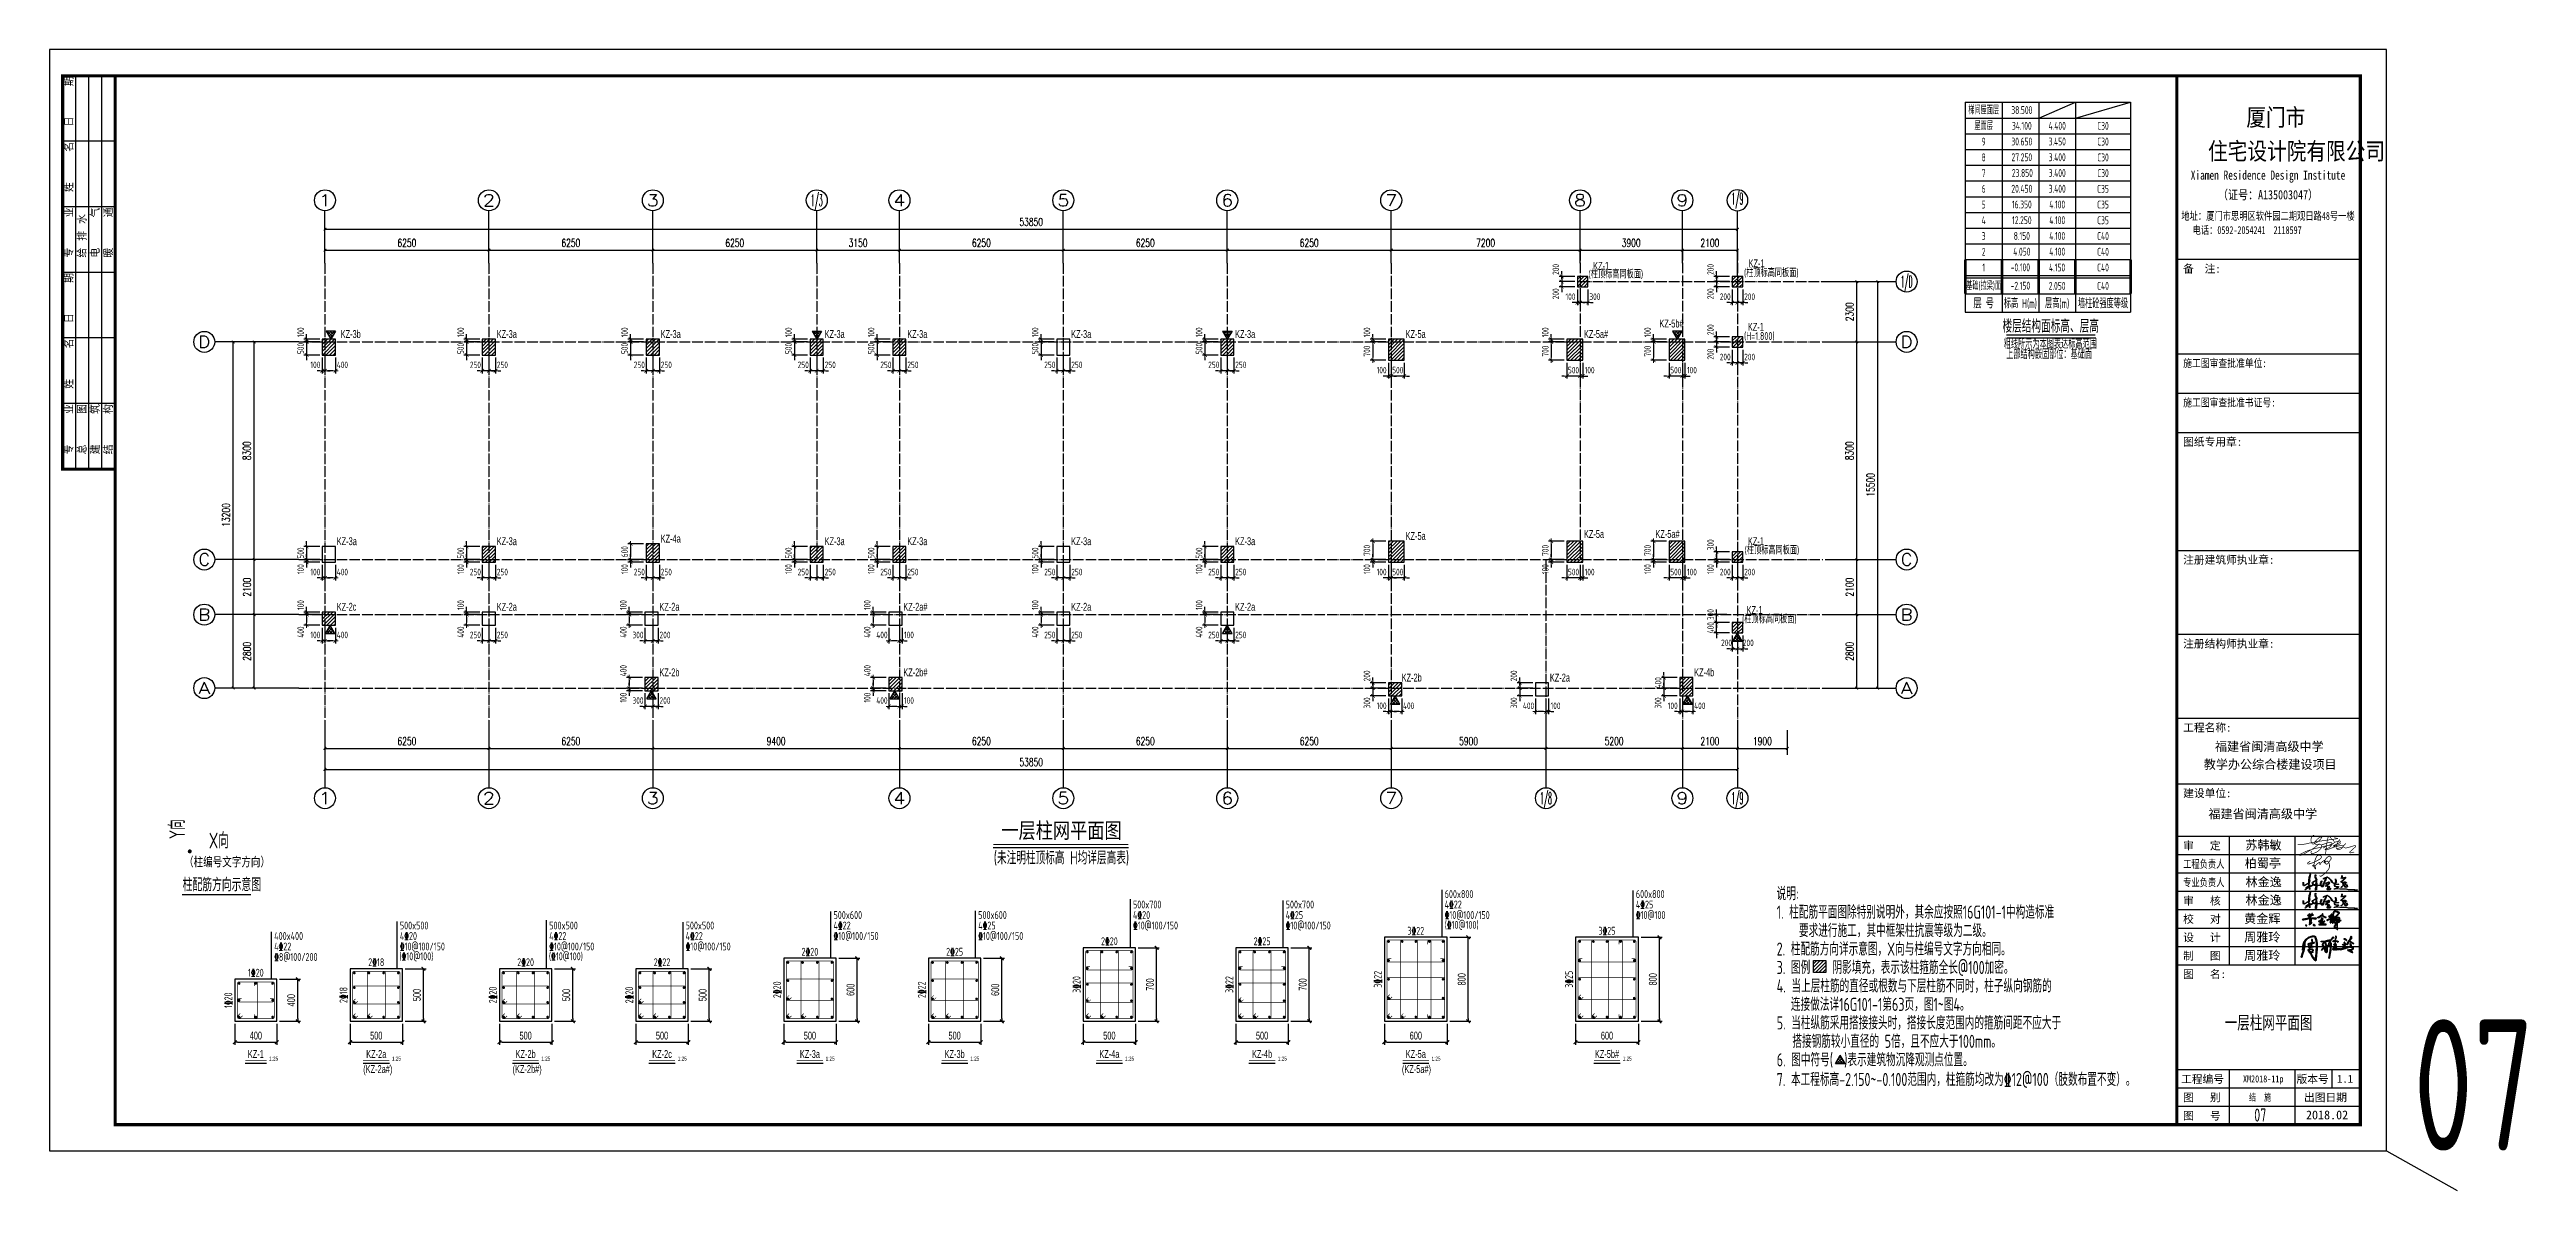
# Model space of a CAD drawing. Extents: x -441005 to 725361, y -182459 to 319313.
# Drawn here: x -40300 to 54131, y -135459 to -91950 of the extents above; entities that cross this region are included whole.
import ezdxf
from ezdxf.enums import TextEntityAlignment as Align

# ---------------------------------------------------------------- set-up
doc = ezdxf.new("R2010")
doc.units = 0
doc.header["$LTSCALE"] = 100
doc.linetypes.add('DOTE', pattern=[2.42, 2, -0.2, 0.02, -0.2])
doc.layers.get('0').update_dxf_attribs({"linetype": 'CONTINUOUS'})
doc.layers.get('Defpoints').update_dxf_attribs({"linetype": 'CONTINUOUS'})
for name, color, linetype in [('AXIS', 3, 'CONTINUOUS'), ('AXIS_TEXT', 7, 'CONTINUOUS'), ('COLU', 7, 'CONTINUOUS'), ('C层高表', 2, 'CONTINUOUS'), ('DOTE', 8, 'DOTE'), ('D大样&索引', 7, 'CONTINUOUS'), ('link', 6, 'CONTINUOUS'), ('outline', 7, 'CONTINUOUS'), ('REIN', 1, 'CONTINUOUS'), ('S审图修改', 2, 'CONTINUOUS'), ('S说明&图名', 4, 'CONTINUOUS'), ('TT_KZ', 6, 'CONTINUOUS'), ('z-计算配筋', 7, 'CONTINUOUS'), ('z-详图标注', 3, 'CONTINUOUS'), ('图层2', 5, 'CONTINUOUS'), ('图框', 7, 'CONTINUOUS'), ('断面配筋', 1, 'CONTINUOUS'), ('柱平法表', 7, 'CONTINUOUS')]:
    doc.layers.add(name, color=color, linetype=linetype)
doc.layers.add('COLU-平法定位', color=3, linetype='ByLayer', lineweight=18)
doc.layers.add('T填充图层(非模板)', color=251, linetype='CONTINUOUS', lineweight=0)
doc.styles.add('_TCH_AXIS', font='COMPLEX', dxfattribs={"bigfont": 'GBCBIG'})
doc.styles.add('_TCH_DIM_T3', font='simplex_.ttf', dxfattribs={"width": 0.705882, "bigfont": 'GBCBIG'})
doc.styles.add('BW_Dim', font='Bweng.shx', dxfattribs={"width": 0.7, "bigfont": 'hztxt.shx'})
doc.styles.add('BW_Label', font='Bweng.shx', dxfattribs={"width": 0.7, "bigfont": 'hztxt.shx'})
doc.styles.add('BW_Rein', font='Tssdeng.shx', dxfattribs={"width": 0.7, "bigfont": 'hztxt.shx'})
doc.styles.add('COMPLEX', font='COMPLEX')
doc.styles.add('HZ', font='tssdeng.shx', dxfattribs={"width": 0.7, "height": 5, "bigfont": '1.shx'})
doc.styles.add('HZTXT', font='TXT', dxfattribs={"bigfont": 'HZTXT'})
doc.styles.get("Standard").update_dxf_attribs({"font": 'tssdeng.shx', "bigfont": '1.shx'})
doc.styles.add('STK', font='simhei_1.ttf')
doc.styles.add('TCCAD_Dimension', font='Tssdeng.shx', dxfattribs={"width": 0.7, "bigfont": 'hztxt.shx'})
doc.styles.add('TSSD_Rein', font='Tssdeng.shx', dxfattribs={"width": 0.7, "bigfont": '1.shx'})
doc.styles.add('图框字型一', font='SimSun.ttf')
doc.styles.add('说明', font='romans.shx', dxfattribs={"width": 0.7, "bigfont": 'dxfs.shx'})
doc.styles.add('黑体', font='simhei_1.ttf', dxfattribs={"width": 0.7})
doc.dimstyles.new('_TCH_ARCH&&100', dxfattribs={"dimtxt": 297.5, "dimasz": 100, "dimexe": 250, "dimexo": 300, "dimgap": 126.25, "dimtad": 1, "dimdec": 0, "dimzin": 0, "dimdsep": 46, "dimtxsty": '_TCH_DIM_T3', "dimblk": 'ARCHTICK', "dimcen": 0.09, "dimclrt": 7, "dimazin": 2, "dimtfac": 1, "dimtdec": 0, "dimtix": 1, "dimtmove": 2, "dimatfit": 3, "dimfxl": 0, "dimtolj": 1, "dimtzin": 0, "dimarcsym": 0})
doc.dimstyles.new('Cyz_25_100', dxfattribs={"dimtxt": 300, "dimasz": 100, "dimexe": 100, "dimexo": 100, "dimgap": 100, "dimtad": 1, "dimdec": 0, "dimlfac": 0.25, "dimzin": 0, "dimdsep": 46, "dimtxsty": 'BW_Dim', "dimblk": '_bwk', "dimcen": 0, "dimclrt": 7, "dimadec": 0, "dimazin": 0, "dimtfac": 1, "dimtdec": 0, "dimtix": 1, "dimtmove": 2, "dimatfit": 0, "dimfxl": 0, "dimtolj": 1, "dimtzin": 0, "dimarcsym": 0})
doc.dimstyles.new('TCCAD_100_100', dxfattribs={"dimtxt": 250, "dimasz": 100, "dimexe": 100, "dimexo": 100, "dimgap": 100, "dimtad": 1, "dimdec": 0, "dimzin": 0, "dimdsep": 46, "dimtxsty": 'TCCAD_Dimension', "dimblk": '_TCDBK100_100', "dimcen": 0, "dimclrt": 7, "dimadec": 0, "dimazin": 0, "dimtfac": 1, "dimtdec": 0, "dimtix": 1, "dimtmove": 2, "dimatfit": 3, "dimfxl": 0, "dimtolj": 1, "dimtzin": 0, "dimarcsym": 0})
pattern_1 = [(45, (43125, -3e-11), (-67.35192, 67.35192), [])]
pattern_2 = [(45, (43125, -100), (-67.35192, 67.35192), [])]
pattern_3 = [(45, (43125, -300), (-67.35192, 67.35192), [])]
pattern_4 = [(45, (43125, 300), (-67.35192, 67.35192), [])]

msp = doc.modelspace()

# ---------------------------------------------------------------- texts
at = {"layer": 'S说明&图名', "color": 7, "linetype": 'Continuous', "style": 'STK', "width": 0.8}
msp.add_text('一层柱网平面图', height=600, dxfattribs=at).set_placement((-1719.2, -122028.9), align=Align.CENTER)
at = {"layer": 'S说明&图名', "style": 'TSSD_Rein', "width": 0.7}
for s, p in [('(未注明柱顶标高 H均详层高表)', (-4301.6, -123022.6)), ('1. 柱配筋平面图除特别说明外，其余应按照16G101-1中构造标准', (25544.9, -125094.2)), ('说明:', (25544.9, -124390.4)), ('2. 柱配筋方向详示意图，X向与柱编号文字方向相同。', (25544.9, -126501.9)), ('3. 图例    阴影填充，表示该柱箍筋全长@100加密。', (25544.9, -127205.8)), ('4. 当上层柱筋的直径或根数与下层柱筋不同时，柱子纵向钢筋的', (25545.7, -127909.6)), ('5. 当柱纵筋采用搭接接头时，搭接长度范围内的箍筋间距不应大于', (25546.4, -129317.3)), ('6. 图中符号(  )表示建筑物沉降观测点位置。', (25546.8, -130725)), ('搭接钢筋较小直径的 5倍，且不应大于100mm。', (26143.6, -130021.2)), ('7. 本工程标高-2.150~-0.100范围内，柱箍筋均改为%%13212@100（肢数布置不变）。', (25546.8, -131475))]:
    msp.add_text(s, height=500, dxfattribs=at).set_placement(p)
at = {"layer": 'S说明&图名', "color": 1, "style": 'TSSD_Rein', "width": 0.7}
msp.add_text('    要求进行施工，其中框架柱抗震等级为二级。', height=500, dxfattribs=at).set_placement((25544.9, -125798.1))
at = {"layer": 'S说明&图名', "color": 6, "style": 'TSSD_Rein', "width": 0.7}
msp.add_text('连接做法详16G101-1第63页，图1~图4。', height=500, dxfattribs=at).set_placement((26088, -128613.5))
at = {"layer": 'TT_KZ', "style": 'BW_Dim', "width": 0.7}
for s, p in [('KZ-1', (18550, -100350, 0)), ('KZ-1', (24475, -100250, 0)), ('KZ-3b', (-29200, -102950, 0)), ('KZ-3a', (-23250, -102950, 0)), ('KZ-3a', (-17000, -102950, 0)), ('KZ-3a', (-10750, -102950, 0)), ('KZ-3a', (-7600, -102950, 0)), ('KZ-3a', (-1350, -102950, 0)), ('KZ-3a', (4900, -102950, 0)), ('KZ-5a', (11400, -102950, 0)), ('KZ-5a#', (18200, -102950, 0)), ('KZ-5b#', (21075, -102550, 0)), ('KZ-1', (24450, -102675, 0)), ('KZ-4a', (-17000, -110750, 0)), ('KZ-5a', (11400, -110650, 0)), ('KZ-5a', (18200, -110575, 0)), ('KZ-5a#', (20925, -110575, 0)), ('KZ-3a', (-29350, -110850, 0)), ('KZ-3a', (-23250, -110850, 0)), ('KZ-3a', (-10750, -110850, 0)), ('KZ-3a', (-7600, -110850, 0)), ('KZ-3a', (-1350, -110850, 0)), ('KZ-3a', (4900, -110850, 0)), ('KZ-1', (24450, -110850, 0)), ('KZ-2c', (-29350, -113350, 0)), ('KZ-2a', (-23250, -113350, 0)), ('KZ-2a', (-17050, -113350, 0)), ('KZ-2a#', (-7750, -113350, 0)), ('KZ-2a', (-1350, -113350, 0)), ('KZ-2a', (4900, -113350, 0)), ('KZ-1', (24400, -113476.3, 0)), ('KZ-2b', (-17050, -115850, 0)), ('KZ-2b#', (-7750, -115850, 0)), ('KZ-2b', (11250, -116050, 0)), ('KZ-2a', (16900, -116050, 0)), ('KZ-4b', (22400, -115850, 0))]:
    msp.add_text(s, height=300, dxfattribs=at).set_placement(p)
at = {"layer": 'TT_KZ', "color": 2, "width": 0.7}
for s, p in [('(柱顶标高同板面)', (18376.5, -100675)), ('(柱顶标高同板面)', (24301.5, -100625)), ('(H=1.800)', (24301.5, -103025)), ('(柱顶标高同板面)', (24326.5, -111200)), ('(柱顶标高同板面)', (24226.5, -113826.3))]:
    msp.add_text(s, height=300, dxfattribs=at).set_placement(p)
at = {"layer": 'z-计算配筋', "width": 0.7}
for s, height, style, p in [('500x700', 300, 'BW_Rein', (1006.1, -124705)), ('500x700', 300, 'BW_Rein', (6827.9, -124705)), ('4%%13222', 300, 'BW_Rein', (12888.5, -124705)), ('600x800', 300, 'BW_Rein', (12888.5, -124305)), ('4%%13225', 300, 'BW_Rein', (20176.9, -124705)), ('600x800', 300, 'BW_Rein', (20176.9, -124305)), ('500x500', 300, 'BW_Rein', (-26944.3, -125505)), ('500x500', 300, 'BW_Rein', (-21249.4, -125505)), ('500x500', 300, 'BW_Rein', (-16049, -125505)), ('4%%13222', 300, 'BW_Rein', (-10410.8, -125505)), ('500x600', 300, 'BW_Rein', (-10410.8, -125105)), ('%%13210@100/150', 300, 'BW_Rein', (-10410.8, -125905)), ('4%%13225', 300, 'BW_Rein', (-4894.5, -125505)), ('500x600', 300, 'BW_Rein', (-4894.5, -125105)), ('%%13210@100/150', 300, 'BW_Rein', (-4894.5, -125905)), ('4%%13220', 300, 'BW_Rein', (1006.1, -125105)), ('%%13210@100/150', 300, 'BW_Rein', (1006.1, -125505)), ('4%%13225', 300, 'BW_Rein', (6827.9, -125105)), ('%%13210@100/150', 300, 'BW_Rein', (6827.9, -125505)), ('(%%13210@100)', 300, 'BW_Rein', (12888.5, -125480)), ('%%13210@100/150', 300, 'BW_Rein', (12888.5, -125105)), ('%%13210@100', 300, 'BW_Rein', (20176.9, -125105)), ('400x400', 300, 'BW_Rein', (-31734.6, -125905)), ('4%%13222', 300, 'BW_Rein', (-31734.6, -126305)), ('%%1328@100/200', 300, 'BW_Rein', (-31734.6, -126705)), ('(%%13210@100)', 300, 'BW_Rein', (-26961.5, -126680)), ('4%%13220', 300, 'BW_Rein', (-26944.3, -125905)), ('%%13210@100/150', 300, 'BW_Rein', (-26944.3, -126305)), ('(%%13210@100)', 300, 'BW_Rein', (-21261.5, -126680)), ('4%%13222', 300, 'BW_Rein', (-21249.4, -125905)), ('%%13210@100/150', 300, 'BW_Rein', (-21249.4, -126305)), ('4%%13222', 300, 'BW_Rein', (-16049, -125905)), ('%%13210@100/150', 300, 'BW_Rein', (-16049, -126305)), ('1:25', 150, 'BW_Label', (-31927.7, -130505)), ('1:25', 150, 'BW_Label', (-27244.5, -130505)), ('1:25', 150, 'BW_Label', (-21549.6, -130505)), ('1:25', 150, 'BW_Label', (-16349.2, -130505)), ('1:25', 150, 'BW_Label', (-10710.9, -130505)), ('1:25', 150, 'BW_Label', (-5194.7, -130505)), ('1:25', 150, 'BW_Label', (705.9, -130505)), ('1:25', 150, 'BW_Label', (6527.7, -130505)), ('1:25', 150, 'BW_Label', (12388.4, -130505)), ('1:25', 150, 'BW_Label', (19676.8, -130505))]:
    msp.add_text(s, height=height, dxfattribs=dict(at, style=style)).set_placement(p)
for s, style, p in [('3%%13222', 'BW_Rein', (11788.5, -125705)), ('3%%13225', 'BW_Rein', (19076.9, -125705)), ('2%%13220', 'BW_Rein', (-11310.8, -126505)), ('2%%13225', 'BW_Rein', (-5794.5, -126505)), ('2%%13220', 'BW_Rein', (106.1, -126105)), ('2%%13225', 'BW_Rein', (5927.9, -126105)), ('1%%13220', 'BW_Rein', (-32434.6, -127305)), ('2%%13218', 'BW_Rein', (-27844.3, -126905)), ('2%%13220', 'BW_Rein', (-22149.4, -126905)), ('2%%13222', 'BW_Rein', (-16949, -126905)), ('KZ-1', 'BW_Label', (-32434.6, -130405)), ('KZ-2a', 'BW_Label', (-27844.3, -130405)), ('KZ-2b', 'BW_Label', (-22149.4, -130405)), ('KZ-2c', 'BW_Label', (-16949, -130405)), ('KZ-3a', 'BW_Label', (-11310.8, -130405)), ('KZ-3b', 'BW_Label', (-5794.5, -130405)), ('KZ-4a', 'BW_Label', (106.1, -130405)), ('KZ-4b', 'BW_Label', (5927.9, -130405)), ('KZ-5a', 'BW_Label', (11788.5, -130405)), ('KZ-5b#', 'BW_Label', (19076.9, -130405)), ('(KZ-2a#)', 'BW_Label', (-27786.5, -130980)), ('(KZ-2b#)', 'BW_Label', (-22091.5, -130980)), ('(KZ-5a#)', 'BW_Label', (11813.5, -130980))]:
    msp.add_text(s, height=300, dxfattribs=dict(at, style=style)).set_placement(p, align=Align.CENTER)
at = {"layer": 'z-计算配筋', "style": 'BW_Rein', "width": 0.7}
for s, p in [('3%%13220', (-993.9, -127605)), ('3%%13222', (4827.9, -127605)), ('3%%13222', (10488.5, -127405)), ('3%%13225', (17776.9, -127405)), ('1%%13220', (-33334.6, -128205)), ('2%%13218', (-28944.3, -128005)), ('2%%13220', (-23249.4, -128005)), ('2%%13220', (-18049, -128005)), ('2%%13220', (-12410.8, -127805)), ('2%%13222', (-6894.5, -127805))]:
    msp.add_text(s, height=300, rotation=90, dxfattribs=at).set_placement(p, align=Align.CENTER)
at = {"layer": '图框', "color": 1, "lineweight": 0, "style": '黑体', "width": 0.7}
msp.add_text('一层柱网平面图', height=500, dxfattribs=at).set_placement((44300, -129050), align=Align.MIDDLE)
at = {"layer": '图框', "color": 1, "style": 'TSSD_Rein', "width": 0.7}
for height, p in [(5000, (52129.2, -131434.1)), (500, (43982.9, -132582.8))]:
    msp.add_text('07', height=height, dxfattribs=at).set_placement(p, align=Align.MIDDLE)

# ---------------------------------------------------------------- blocks, each defined once
blk = doc.blocks.new('A$C1D0B091C')
at = {"layer": 'S说明&图名'}
h = blk.add_hatch(dxfattribs=at)
h.set_pattern_fill('ANSI37', color=2, scale=25, style=0)
h.set_pattern_definition([(45, (18976.5, 49442.676), (-56.1266, 56.1266), []), (135, (18976.5, 49442.676), (-56.1266, -56.1266), [])])
h.paths.add_polyline_path([(181, 313), (0, 0), (362, 0)])
at = {"layer": 'S说明&图名', "color": 2}
for p, q in [((0, 0), (181, 313)), ((0, 0), (362, 0)), ((362, 0), (181, 313))]:
    blk.add_line(p, q, dxfattribs=at)
blk = doc.blocks.new('_TCDBK100_100')
blk.add_line((-1, 0), (1, 0))
at = {"const_width": 0.25}
blk.add_lwpolyline([(-0.7, -0.7), (0.7, 0.7)], dxfattribs=at)
blk = doc.blocks.new('*D490')
at = {"layer": 'COLU-平法定位', "color": 0, "linetype": 'Continuous', "lineweight": -2}
for p, q in [((23750, -111100), (23150, -111100)), ((23750, -111400), (23150, -111400)), ((23250, -111000), (23250, -110900)), ((23250, -111100), (23250, -111400)), ((23250, -111500), (23250, -111600))]:
    blk.add_line(p, q, dxfattribs=at)
at = {"layer": 'Defpoints', "color": 0, "linetype": 'Continuous'}
for p in [(23250, -111400), (23850, -111100), (23850, -111400)]:
    blk.add_point(p, dxfattribs=at)
at = {"layer": 'COLU-平法定位', "color": 0, "linetype": 'Continuous', "lineweight": -2, "xscale": 100, "yscale": 100, "zscale": 100}
for p, rotation in [((23250, -111100), 270), ((23250, -111400), 90)]:
    blk.add_blockref('_TCDBK100_100', p, dxfattribs=dict(at, rotation=rotation))
at = {"layer": 'COLU-平法定位', "color": 7, "linetype": 'Continuous', "insert": (23025, -110835), "char_height": 250, "attachment_point": 5, "rotation": 90, "style": 'TCCAD_Dimension'}
blk.add_mtext('\\A1;300', dxfattribs=at)
blk = doc.blocks.new('*D491')
at = {"layer": 'COLU-平法定位', "color": 0, "linetype": 'Continuous', "lineweight": -2}
for p, q in [((23750, -111400), (23150, -111400)), ((23250, -111300), (23250, -111200)), ((23250, -111400), (23250, -111500)), ((23750, -111500), (23150, -111500)), ((23250, -111600), (23250, -111700))]:
    blk.add_line(p, q, dxfattribs=at)
at = {"layer": 'Defpoints', "color": 0, "linetype": 'Continuous'}
for p in [(23850, -111400), (23250, -111500), (23850, -111500)]:
    blk.add_point(p, dxfattribs=at)
at = {"layer": 'COLU-平法定位', "color": 0, "linetype": 'Continuous', "lineweight": -2, "xscale": 100, "yscale": 100, "zscale": 100}
for p, rotation in [((23250, -111400), 270), ((23250, -111500), 90)]:
    blk.add_blockref('_TCDBK100_100', p, dxfattribs=dict(at, rotation=rotation))
at = {"layer": 'COLU-平法定位', "color": 7, "linetype": 'Continuous', "insert": (23025, -111765), "char_height": 250, "attachment_point": 5, "rotation": 90, "style": 'TCCAD_Dimension'}
blk.add_mtext('\\A1;100', dxfattribs=at)
blk = doc.blocks.new('*D492')
at = {"layer": 'COLU-平法定位', "color": 0, "linetype": 'Continuous', "lineweight": -2}
for p, q in [((23950, -112100), (23850, -112100)), ((24050, -111600), (24050, -112200)), ((24250, -112100), (24050, -112100)), ((24250, -111600), (24250, -112200)), ((24350, -112100), (24450, -112100))]:
    blk.add_line(p, q, dxfattribs=at)
at = {"layer": 'Defpoints', "color": 0, "linetype": 'Continuous'}
for p in [(24050, -111500), (24050, -112100), (24250, -111500)]:
    blk.add_point(p, dxfattribs=at)
at = {"layer": 'COLU-平法定位', "color": 0, "linetype": 'Continuous', "lineweight": -2, "xscale": 100, "yscale": 100, "zscale": 100}
for p, rotation in [((24050, -112100), 2.350796309500844e-08), ((24250, -112100), 180.000000023508)]:
    blk.add_blockref('_TCDBK100_100', p, dxfattribs=dict(at, rotation=rotation))
at = {"layer": 'COLU-平法定位', "color": 7, "linetype": 'Continuous', "insert": (24515, -111875), "char_height": 250, "attachment_point": 5, "rotation": 0, "style": 'TCCAD_Dimension'}
blk.add_mtext('\\A1;200', dxfattribs=at)
blk = doc.blocks.new('*D493')
at = {"layer": 'COLU-平法定位', "color": 0, "linetype": 'Continuous', "lineweight": -2}
for p, q in [((23750, -112100), (23650, -112100)), ((23850, -111600), (23850, -112200)), ((24050, -112100), (23850, -112100)), ((24050, -111600), (24050, -112200)), ((24150, -112100), (24250, -112100))]:
    blk.add_line(p, q, dxfattribs=at)
at = {"layer": 'Defpoints', "color": 0, "linetype": 'Continuous'}
for p in [(23850, -111500), (23850, -112100), (24050, -111500)]:
    blk.add_point(p, dxfattribs=at)
at = {"layer": 'COLU-平法定位', "color": 0, "linetype": 'Continuous', "lineweight": -2, "xscale": 100, "yscale": 100, "zscale": 100}
for p, rotation in [((23850, -112100), 2.350796309500844e-08), ((24050, -112100), 180.000000023508)]:
    blk.add_blockref('_TCDBK100_100', p, dxfattribs=dict(at, rotation=rotation))
at = {"layer": 'COLU-平法定位', "color": 7, "linetype": 'Continuous', "insert": (23585, -111875), "char_height": 250, "attachment_point": 5, "rotation": 0, "style": 'TCCAD_Dimension'}
blk.add_mtext('\\A1;200', dxfattribs=at)
blk = doc.blocks.new('*D494')
at = {"layer": 'COLU-平法定位', "color": 0, "linetype": 'Continuous', "lineweight": -2}
for p, q in [((23750, -113800), (23150, -113800)), ((23750, -114200), (23150, -114200)), ((23250, -113700), (23250, -113600)), ((23250, -114200), (23250, -113800)), ((23250, -114300), (23250, -114400))]:
    blk.add_line(p, q, dxfattribs=at)
at = {"layer": 'Defpoints', "color": 0, "linetype": 'Continuous'}
for p in [(23250, -113800), (23850, -113800), (23850, -114200)]:
    blk.add_point(p, dxfattribs=at)
at = {"layer": 'COLU-平法定位', "color": 0, "linetype": 'Continuous', "lineweight": -2, "xscale": 100, "yscale": 100, "zscale": 100}
for p, rotation in [((23250, -113800), 270), ((23250, -114200), 90)]:
    blk.add_blockref('_TCDBK100_100', p, dxfattribs=dict(at, rotation=rotation))
at = {"layer": 'COLU-平法定位', "color": 7, "linetype": 'Continuous', "insert": (23025, -114000), "char_height": 250, "attachment_point": 5, "rotation": 90, "style": 'TCCAD_Dimension'}
blk.add_mtext('\\A1;400', dxfattribs=at)
blk = doc.blocks.new('*D495')
at = {"layer": 'COLU-平法定位', "color": 0, "linetype": 'Continuous', "lineweight": -2}
for p, q in [((23950, -114800), (23850, -114800)), ((24050, -114300), (24050, -114900)), ((24050, -114800), (24250, -114800)), ((24250, -114300), (24250, -114900)), ((24350, -114800), (24450, -114800))]:
    blk.add_line(p, q, dxfattribs=at)
at = {"layer": 'Defpoints', "color": 0, "linetype": 'Continuous'}
for p in [(24050, -114200), (24250, -114200), (24250, -114800)]:
    blk.add_point(p, dxfattribs=at)
at = {"layer": 'COLU-平法定位', "color": 0, "linetype": 'Continuous', "lineweight": -2, "xscale": 100, "yscale": 100, "zscale": 100}
blk.add_blockref('_TCDBK100_100', (24050, -114800), dxfattribs=at)
at = {"layer": 'COLU-平法定位', "color": 0, "linetype": 'Continuous', "lineweight": -2, "xscale": 100, "yscale": 100, "zscale": 100, "rotation": 180}
blk.add_blockref('_TCDBK100_100', (24250, -114800), dxfattribs=at)
at = {"layer": 'COLU-平法定位', "color": 7, "linetype": 'Continuous', "insert": (24465, -114575), "char_height": 250, "attachment_point": 5, "style": 'TCCAD_Dimension'}
blk.add_mtext('\\A1;200', dxfattribs=at)
blk = doc.blocks.new('*D496')
at = {"layer": 'COLU-平法定位', "color": 0, "linetype": 'Continuous', "lineweight": -2}
for p, q in [((20850, -102900), (20850, -102800)), ((21350, -103000), (20750, -103000)), ((21350, -103100), (20750, -103100)), ((20850, -103000), (20850, -103100)), ((20850, -103200), (20850, -103300))]:
    blk.add_line(p, q, dxfattribs=at)
at = {"layer": 'Defpoints', "color": 0, "linetype": 'Continuous'}
for p in [(20850, -103100), (21450, -103000), (21450, -103100)]:
    blk.add_point(p, dxfattribs=at)
at = {"layer": 'COLU-平法定位', "color": 0, "linetype": 'Continuous', "lineweight": -2, "xscale": 100, "yscale": 100, "zscale": 100}
for p, rotation in [((20850, -103000), 270), ((20850, -103100), 90)]:
    blk.add_blockref('_TCDBK100_100', p, dxfattribs=dict(at, rotation=rotation))
at = {"layer": 'COLU-平法定位', "color": 7, "linetype": 'Continuous', "insert": (20625, -102735), "char_height": 250, "attachment_point": 5, "rotation": 90, "style": 'TCCAD_Dimension'}
blk.add_mtext('\\A1;100', dxfattribs=at)
blk = doc.blocks.new('*D497')
at = {"layer": 'COLU-平法定位', "color": 0, "linetype": 'Continuous', "lineweight": -2}
for p, q in [((21350, -103100), (20750, -103100)), ((21350, -103800), (20750, -103800)), ((20850, -103200), (20850, -103700))]:
    blk.add_line(p, q, dxfattribs=at)
at = {"layer": 'Defpoints', "color": 0, "linetype": 'Continuous'}
for p in [(20850, -103800), (21450, -103100), (21450, -103800)]:
    blk.add_point(p, dxfattribs=at)
at = {"layer": 'COLU-平法定位', "color": 0, "linetype": 'Continuous', "lineweight": -2, "xscale": 100, "yscale": 100, "zscale": 100}
for p, rotation in [((20850, -103100), 90), ((20850, -103800), 270)]:
    blk.add_blockref('_TCDBK100_100', p, dxfattribs=dict(at, rotation=rotation))
at = {"layer": 'COLU-平法定位', "color": 7, "linetype": 'Continuous', "insert": (20625, -103450), "char_height": 250, "attachment_point": 5, "rotation": 90, "style": 'TCCAD_Dimension'}
blk.add_mtext('\\A1;700', dxfattribs=at)
blk = doc.blocks.new('*D498')
at = {"layer": 'COLU-平法定位', "color": 0, "linetype": 'Continuous', "lineweight": -2}
for p, q in [((21850, -104400), (21750, -104400)), ((21950, -103900), (21950, -104500)), ((22050, -104400), (21950, -104400)), ((22050, -103900), (22050, -104500)), ((22150, -104400), (22250, -104400))]:
    blk.add_line(p, q, dxfattribs=at)
at = {"layer": 'Defpoints', "color": 0, "linetype": 'Continuous'}
for p in [(21950, -103800), (22050, -103800), (21950, -104400)]:
    blk.add_point(p, dxfattribs=at)
at = {"layer": 'COLU-平法定位', "color": 0, "linetype": 'Continuous', "lineweight": -2, "xscale": 100, "yscale": 100, "zscale": 100}
for p, rotation in [((21950, -104400), 2.350379020726635e-08), ((22050, -104400), 180.0000000235038)]:
    blk.add_blockref('_TCDBK100_100', p, dxfattribs=dict(at, rotation=rotation))
at = {"layer": 'COLU-平法定位', "color": 7, "linetype": 'Continuous', "insert": (22315, -104175), "char_height": 250, "attachment_point": 5, "rotation": 0, "style": 'TCCAD_Dimension'}
blk.add_mtext('\\A1;100', dxfattribs=at)
blk = doc.blocks.new('*D499')
at = {"layer": 'COLU-平法定位', "color": 0, "linetype": 'Continuous', "lineweight": -2}
for p, q in [((21350, -104400), (21250, -104400)), ((21450, -103900), (21450, -104500)), ((21950, -104400), (21450, -104400)), ((21950, -103900), (21950, -104500)), ((22050, -104400), (22150, -104400))]:
    blk.add_line(p, q, dxfattribs=at)
at = {"layer": 'Defpoints', "color": 0, "linetype": 'Continuous'}
for p in [(21450, -103800), (21950, -103800), (21450, -104400)]:
    blk.add_point(p, dxfattribs=at)
at = {"layer": 'COLU-平法定位', "color": 0, "linetype": 'Continuous', "lineweight": -2, "xscale": 100, "yscale": 100, "zscale": 100}
for p, rotation in [((21450, -104400), 2.350379020726635e-08), ((21950, -104400), 180.0000000235038)]:
    blk.add_blockref('_TCDBK100_100', p, dxfattribs=dict(at, rotation=rotation))
at = {"layer": 'COLU-平法定位', "color": 7, "linetype": 'Continuous', "insert": (21700, -104175), "char_height": 250, "attachment_point": 5, "rotation": 0, "style": 'TCCAD_Dimension'}
blk.add_mtext('\\A1;500', dxfattribs=at)
blk = doc.blocks.new('*D500')
at = {"layer": 'COLU-平法定位', "color": 0, "linetype": 'Continuous', "lineweight": -2}
for p, q in [((21350, -110700), (20750, -110700)), ((21350, -111400), (20750, -111400)), ((20850, -110800), (20850, -111300))]:
    blk.add_line(p, q, dxfattribs=at)
at = {"layer": 'Defpoints', "color": 0, "linetype": 'Continuous'}
for p in [(20850, -111400), (21450, -110700), (21450, -111400)]:
    blk.add_point(p, dxfattribs=at)
at = {"layer": 'COLU-平法定位', "color": 0, "linetype": 'Continuous', "lineweight": -2, "xscale": 100, "yscale": 100, "zscale": 100}
for p, rotation in [((20850, -110700), 90), ((20850, -111400), 270)]:
    blk.add_blockref('_TCDBK100_100', p, dxfattribs=dict(at, rotation=rotation))
at = {"layer": 'COLU-平法定位', "color": 7, "linetype": 'Continuous', "insert": (20625, -111050), "char_height": 250, "attachment_point": 5, "rotation": 90, "style": 'TCCAD_Dimension'}
blk.add_mtext('\\A1;700', dxfattribs=at)
blk = doc.blocks.new('*D501')
at = {"layer": 'COLU-平法定位', "color": 0, "linetype": 'Continuous', "lineweight": -2}
for p, q in [((21350, -111400), (20750, -111400)), ((20850, -111300), (20850, -111200)), ((20850, -111400), (20850, -111500)), ((21350, -111500), (20750, -111500)), ((20850, -111600), (20850, -111700))]:
    blk.add_line(p, q, dxfattribs=at)
at = {"layer": 'Defpoints', "color": 0, "linetype": 'Continuous'}
for p in [(21450, -111400), (20850, -111500), (21450, -111500)]:
    blk.add_point(p, dxfattribs=at)
at = {"layer": 'COLU-平法定位', "color": 0, "linetype": 'Continuous', "lineweight": -2, "xscale": 100, "yscale": 100, "zscale": 100}
for p, rotation in [((20850, -111400), 270), ((20850, -111500), 90)]:
    blk.add_blockref('_TCDBK100_100', p, dxfattribs=dict(at, rotation=rotation))
at = {"layer": 'COLU-平法定位', "color": 7, "linetype": 'Continuous', "insert": (20625, -111765), "char_height": 250, "attachment_point": 5, "rotation": 90, "style": 'TCCAD_Dimension'}
blk.add_mtext('\\A1;100', dxfattribs=at)
blk = doc.blocks.new('*D502')
at = {"layer": 'COLU-平法定位', "color": 0, "linetype": 'Continuous', "lineweight": -2}
for p, q in [((21850, -112100), (21750, -112100)), ((21950, -111600), (21950, -112200)), ((22050, -112100), (21950, -112100)), ((22050, -111600), (22050, -112200)), ((22150, -112100), (22250, -112100))]:
    blk.add_line(p, q, dxfattribs=at)
at = {"layer": 'Defpoints', "color": 0, "linetype": 'Continuous'}
for p in [(21950, -111500), (21950, -112100), (22050, -111500)]:
    blk.add_point(p, dxfattribs=at)
at = {"layer": 'COLU-平法定位', "color": 0, "linetype": 'Continuous', "lineweight": -2, "xscale": 100, "yscale": 100, "zscale": 100}
for p, rotation in [((21950, -112100), 2.349544443178219e-08), ((22050, -112100), 180.0000000234955)]:
    blk.add_blockref('_TCDBK100_100', p, dxfattribs=dict(at, rotation=rotation))
at = {"layer": 'COLU-平法定位', "color": 7, "linetype": 'Continuous', "insert": (22315, -111875), "char_height": 250, "attachment_point": 5, "rotation": 0, "style": 'TCCAD_Dimension'}
blk.add_mtext('\\A1;100', dxfattribs=at)
blk = doc.blocks.new('*D503')
at = {"layer": 'COLU-平法定位', "color": 0, "linetype": 'Continuous', "lineweight": -2}
for p, q in [((21350, -112100), (21250, -112100)), ((21450, -111600), (21450, -112200)), ((21950, -112100), (21450, -112100)), ((21950, -111600), (21950, -112200)), ((22050, -112100), (22150, -112100))]:
    blk.add_line(p, q, dxfattribs=at)
at = {"layer": 'Defpoints', "color": 0, "linetype": 'Continuous'}
for p in [(21450, -111500), (21450, -112100), (21950, -111500)]:
    blk.add_point(p, dxfattribs=at)
at = {"layer": 'COLU-平法定位', "color": 0, "linetype": 'Continuous', "lineweight": -2, "xscale": 100, "yscale": 100, "zscale": 100}
for p, rotation in [((21450, -112100), 2.350048243039763e-08), ((21950, -112100), 180.0000000235005)]:
    blk.add_blockref('_TCDBK100_100', p, dxfattribs=dict(at, rotation=rotation))
at = {"layer": 'COLU-平法定位', "color": 7, "linetype": 'Continuous', "insert": (21700, -111875), "char_height": 250, "attachment_point": 5, "rotation": 0, "style": 'TCCAD_Dimension'}
blk.add_mtext('\\A1;500', dxfattribs=at)
blk = doc.blocks.new('*D504')
at = {"layer": 'COLU-平法定位', "color": 0, "linetype": 'Continuous', "lineweight": -2}
for p, q in [((21750, -115900), (21150, -115900)), ((21250, -115800), (21250, -115700)), ((21250, -115900), (21250, -116300)), ((21750, -116300), (21150, -116300)), ((21250, -116400), (21250, -116500))]:
    blk.add_line(p, q, dxfattribs=at)
at = {"layer": 'Defpoints', "color": 0, "linetype": 'Continuous'}
for p in [(21850, -115900), (21250, -116300), (21850, -116300)]:
    blk.add_point(p, dxfattribs=at)
at = {"layer": 'COLU-平法定位', "color": 0, "linetype": 'Continuous', "lineweight": -2, "xscale": 100, "yscale": 100, "zscale": 100}
for p, rotation in [((21250, -115900), 270), ((21250, -116300), 90)]:
    blk.add_blockref('_TCDBK100_100', p, dxfattribs=dict(at, rotation=rotation))
at = {"layer": 'COLU-平法定位', "color": 7, "linetype": 'Continuous', "insert": (21025, -116100), "char_height": 250, "attachment_point": 5, "rotation": 90, "style": 'TCCAD_Dimension'}
blk.add_mtext('\\A1;400', dxfattribs=at)
blk = doc.blocks.new('*D505')
at = {"layer": 'COLU-平法定位', "color": 0, "linetype": 'Continuous', "lineweight": -2}
for p, q in [((21250, -116200), (21250, -116100)), ((21750, -116300), (21150, -116300)), ((21750, -116600), (21150, -116600)), ((21250, -116300), (21250, -116600)), ((21250, -116700), (21250, -116800))]:
    blk.add_line(p, q, dxfattribs=at)
at = {"layer": 'Defpoints', "color": 0, "linetype": 'Continuous'}
for p in [(21250, -116600), (21850, -116300), (21850, -116600)]:
    blk.add_point(p, dxfattribs=at)
at = {"layer": 'COLU-平法定位', "color": 0, "linetype": 'Continuous', "lineweight": -2, "xscale": 100, "yscale": 100, "zscale": 100}
for p, rotation in [((21250, -116300), 270), ((21250, -116600), 90)]:
    blk.add_blockref('_TCDBK100_100', p, dxfattribs=dict(at, rotation=rotation))
at = {"layer": 'COLU-平法定位', "color": 7, "linetype": 'Continuous', "insert": (21025, -116865), "char_height": 250, "attachment_point": 5, "rotation": 90, "style": 'TCCAD_Dimension'}
blk.add_mtext('\\A1;300', dxfattribs=at)
blk = doc.blocks.new('*D506')
at = {"layer": 'COLU-平法定位', "color": 0, "linetype": 'Continuous', "lineweight": -2}
for p, q in [((21950, -116700), (21950, -117300)), ((22350, -116700), (22350, -117300)), ((22250, -117200), (22050, -117200))]:
    blk.add_line(p, q, dxfattribs=at)
at = {"layer": 'Defpoints', "color": 0, "linetype": 'Continuous'}
for p in [(21950, -116600), (22350, -116600), (21950, -117200)]:
    blk.add_point(p, dxfattribs=at)
at = {"layer": 'COLU-平法定位', "color": 0, "linetype": 'Continuous', "lineweight": -2, "xscale": 100, "yscale": 100, "zscale": 100}
for p, rotation in [((21950, -117200), 180.000000023505), ((22350, -117200), 2.350495797998065e-08)]:
    blk.add_blockref('_TCDBK100_100', p, dxfattribs=dict(at, rotation=rotation))
at = {"layer": 'COLU-平法定位', "color": 7, "linetype": 'Continuous', "insert": (22615, -116975), "char_height": 250, "attachment_point": 5, "rotation": 0, "style": 'TCCAD_Dimension'}
blk.add_mtext('\\A1;400', dxfattribs=at)
blk = doc.blocks.new('*D507')
at = {"layer": 'COLU-平法定位', "color": 0, "linetype": 'Continuous', "lineweight": -2}
for p, q in [((21850, -116700), (21850, -117300)), ((21950, -116700), (21950, -117300)), ((21750, -117200), (21650, -117200)), ((21950, -117200), (21850, -117200)), ((22050, -117200), (22150, -117200))]:
    blk.add_line(p, q, dxfattribs=at)
at = {"layer": 'Defpoints', "color": 0, "linetype": 'Continuous'}
for p in [(21850, -116600), (21950, -116600), (21850, -117200)]:
    blk.add_point(p, dxfattribs=at)
at = {"layer": 'COLU-平法定位', "color": 0, "linetype": 'Continuous', "lineweight": -2, "xscale": 100, "yscale": 100, "zscale": 100}
for p, rotation in [((21850, -117200), 2.350496065138914e-08), ((21950, -117200), 180.000000023505)]:
    blk.add_blockref('_TCDBK100_100', p, dxfattribs=dict(at, rotation=rotation))
at = {"layer": 'COLU-平法定位', "color": 7, "linetype": 'Continuous', "insert": (21585, -116975), "char_height": 250, "attachment_point": 5, "rotation": 0, "style": 'TCCAD_Dimension'}
blk.add_mtext('\\A1;100', dxfattribs=at)
blk = doc.blocks.new('*D508')
at = {"layer": 'COLU-平法定位', "color": 0, "linetype": 'Continuous', "lineweight": -2}
for p, q in [((16950, -102900), (16950, -102800)), ((17450, -103000), (16850, -103000)), ((17450, -103100), (16850, -103100)), ((16950, -103000), (16950, -103100)), ((16950, -103200), (16950, -103300))]:
    blk.add_line(p, q, dxfattribs=at)
at = {"layer": 'Defpoints', "color": 0, "linetype": 'Continuous'}
for p in [(16950, -103100), (17550, -103000), (17550, -103100)]:
    blk.add_point(p, dxfattribs=at)
at = {"layer": 'COLU-平法定位', "color": 0, "linetype": 'Continuous', "lineweight": -2, "xscale": 100, "yscale": 100, "zscale": 100}
for p, rotation in [((16950, -103000), 270), ((16950, -103100), 90)]:
    blk.add_blockref('_TCDBK100_100', p, dxfattribs=dict(at, rotation=rotation))
at = {"layer": 'COLU-平法定位', "color": 7, "linetype": 'Continuous', "insert": (16725, -102735), "char_height": 250, "attachment_point": 5, "rotation": 90, "style": 'TCCAD_Dimension'}
blk.add_mtext('\\A1;100', dxfattribs=at)
blk = doc.blocks.new('*D509')
at = {"layer": 'COLU-平法定位', "color": 0, "linetype": 'Continuous', "lineweight": -2}
for p, q in [((17450, -103100), (16850, -103100)), ((17450, -103800), (16850, -103800)), ((16950, -103200), (16950, -103700))]:
    blk.add_line(p, q, dxfattribs=at)
at = {"layer": 'Defpoints', "color": 0, "linetype": 'Continuous'}
for p in [(16950, -103800), (17550, -103100), (17550, -103800)]:
    blk.add_point(p, dxfattribs=at)
at = {"layer": 'COLU-平法定位', "color": 0, "linetype": 'Continuous', "lineweight": -2, "xscale": 100, "yscale": 100, "zscale": 100}
for p, rotation in [((16950, -103100), 90), ((16950, -103800), 270)]:
    blk.add_blockref('_TCDBK100_100', p, dxfattribs=dict(at, rotation=rotation))
at = {"layer": 'COLU-平法定位', "color": 7, "linetype": 'Continuous', "insert": (16725, -103450), "char_height": 250, "attachment_point": 5, "rotation": 90, "style": 'TCCAD_Dimension'}
blk.add_mtext('\\A1;700', dxfattribs=at)
blk = doc.blocks.new('*D510')
at = {"layer": 'COLU-平法定位', "color": 0, "linetype": 'Continuous', "lineweight": -2}
for p, q in [((17950, -104400), (17850, -104400)), ((18050, -103900), (18050, -104500)), ((18150, -104400), (18050, -104400)), ((18150, -103900), (18150, -104500)), ((18250, -104400), (18350, -104400))]:
    blk.add_line(p, q, dxfattribs=at)
at = {"layer": 'Defpoints', "color": 0, "linetype": 'Continuous'}
for p in [(18050, -103800), (18150, -103800), (18050, -104400)]:
    blk.add_point(p, dxfattribs=at)
at = {"layer": 'COLU-平法定位', "color": 0, "linetype": 'Continuous', "lineweight": -2, "xscale": 100, "yscale": 100, "zscale": 100}
for p, rotation in [((18050, -104400), 2.350379020726635e-08), ((18150, -104400), 180.0000000235038)]:
    blk.add_blockref('_TCDBK100_100', p, dxfattribs=dict(at, rotation=rotation))
at = {"layer": 'COLU-平法定位', "color": 7, "linetype": 'Continuous', "insert": (18415, -104175), "char_height": 250, "attachment_point": 5, "rotation": 0, "style": 'TCCAD_Dimension'}
blk.add_mtext('\\A1;100', dxfattribs=at)
blk = doc.blocks.new('*D511')
at = {"layer": 'COLU-平法定位', "color": 0, "linetype": 'Continuous', "lineweight": -2}
for p, q in [((17450, -104400), (17350, -104400)), ((17550, -103900), (17550, -104500)), ((18050, -104400), (17550, -104400)), ((18050, -103900), (18050, -104500)), ((18150, -104400), (18250, -104400))]:
    blk.add_line(p, q, dxfattribs=at)
at = {"layer": 'Defpoints', "color": 0, "linetype": 'Continuous'}
for p in [(17550, -103800), (18050, -103800), (17550, -104400)]:
    blk.add_point(p, dxfattribs=at)
at = {"layer": 'COLU-平法定位', "color": 0, "linetype": 'Continuous', "lineweight": -2, "xscale": 100, "yscale": 100, "zscale": 100}
for p, rotation in [((17550, -104400), 2.350211087439454e-08), ((18050, -104400), 180.0000000235021)]:
    blk.add_blockref('_TCDBK100_100', p, dxfattribs=dict(at, rotation=rotation))
at = {"layer": 'COLU-平法定位', "color": 7, "linetype": 'Continuous', "insert": (17800, -104175), "char_height": 250, "attachment_point": 5, "rotation": 0, "style": 'TCCAD_Dimension'}
blk.add_mtext('\\A1;500', dxfattribs=at)
blk = doc.blocks.new('*D512')
at = {"layer": 'COLU-平法定位', "color": 0, "linetype": 'Continuous', "lineweight": -2}
for p, q in [((17450, -110700), (16850, -110700)), ((17450, -111400), (16850, -111400)), ((16950, -110800), (16950, -111300))]:
    blk.add_line(p, q, dxfattribs=at)
at = {"layer": 'Defpoints', "color": 0, "linetype": 'Continuous'}
for p in [(16950, -111400), (17550, -110700), (17550, -111400)]:
    blk.add_point(p, dxfattribs=at)
at = {"layer": 'COLU-平法定位', "color": 0, "linetype": 'Continuous', "lineweight": -2, "xscale": 100, "yscale": 100, "zscale": 100}
for p, rotation in [((16950, -110700), 90), ((16950, -111400), 270)]:
    blk.add_blockref('_TCDBK100_100', p, dxfattribs=dict(at, rotation=rotation))
at = {"layer": 'COLU-平法定位', "color": 7, "linetype": 'Continuous', "insert": (16725, -111050), "char_height": 250, "attachment_point": 5, "rotation": 90, "style": 'TCCAD_Dimension'}
blk.add_mtext('\\A1;700', dxfattribs=at)
blk = doc.blocks.new('*D513')
at = {"layer": 'COLU-平法定位', "color": 0, "linetype": 'Continuous', "lineweight": -2}
for p, q in [((17450, -111400), (16850, -111400)), ((16950, -111300), (16950, -111200)), ((16950, -111400), (16950, -111500)), ((17450, -111500), (16850, -111500)), ((16950, -111600), (16950, -111700))]:
    blk.add_line(p, q, dxfattribs=at)
at = {"layer": 'Defpoints', "color": 0, "linetype": 'Continuous'}
for p in [(17550, -111400), (16950, -111500), (17550, -111500)]:
    blk.add_point(p, dxfattribs=at)
at = {"layer": 'COLU-平法定位', "color": 0, "linetype": 'Continuous', "lineweight": -2, "xscale": 100, "yscale": 100, "zscale": 100}
for p, rotation in [((16950, -111400), 270), ((16950, -111500), 90)]:
    blk.add_blockref('_TCDBK100_100', p, dxfattribs=dict(at, rotation=rotation))
at = {"layer": 'COLU-平法定位', "color": 7, "linetype": 'Continuous', "insert": (16725, -111765), "char_height": 250, "attachment_point": 5, "rotation": 90, "style": 'TCCAD_Dimension'}
blk.add_mtext('\\A1;100', dxfattribs=at)
blk = doc.blocks.new('*D514')
at = {"layer": 'COLU-平法定位', "color": 0, "linetype": 'Continuous', "lineweight": -2}
for p, q in [((17950, -112100), (17850, -112100)), ((18050, -111600), (18050, -112200)), ((18150, -112100), (18050, -112100)), ((18150, -111600), (18150, -112200)), ((18250, -112100), (18350, -112100))]:
    blk.add_line(p, q, dxfattribs=at)
at = {"layer": 'Defpoints', "color": 0, "linetype": 'Continuous'}
for p in [(18050, -111500), (18050, -112100), (18150, -111500)]:
    blk.add_point(p, dxfattribs=at)
at = {"layer": 'COLU-平法定位', "color": 0, "linetype": 'Continuous', "lineweight": -2, "xscale": 100, "yscale": 100, "zscale": 100}
for p, rotation in [((18050, -112100), 2.350379020726635e-08), ((18150, -112100), 180.0000000235038)]:
    blk.add_blockref('_TCDBK100_100', p, dxfattribs=dict(at, rotation=rotation))
at = {"layer": 'COLU-平法定位', "color": 7, "linetype": 'Continuous', "insert": (18415, -111875), "char_height": 250, "attachment_point": 5, "rotation": 0, "style": 'TCCAD_Dimension'}
blk.add_mtext('\\A1;100', dxfattribs=at)
blk = doc.blocks.new('*D515')
at = {"layer": 'COLU-平法定位', "color": 0, "linetype": 'Continuous', "lineweight": -2}
for p, q in [((17450, -112100), (17350, -112100)), ((17550, -111600), (17550, -112200)), ((18050, -112100), (17550, -112100)), ((18050, -111600), (18050, -112200)), ((18150, -112100), (18250, -112100))]:
    blk.add_line(p, q, dxfattribs=at)
at = {"layer": 'Defpoints', "color": 0, "linetype": 'Continuous'}
for p in [(17550, -111500), (17550, -112100), (18050, -111500)]:
    blk.add_point(p, dxfattribs=at)
at = {"layer": 'COLU-平法定位', "color": 0, "linetype": 'Continuous', "lineweight": -2, "xscale": 100, "yscale": 100, "zscale": 100}
for p, rotation in [((17550, -112100), 2.350379020726635e-08), ((18050, -112100), 180.0000000235038)]:
    blk.add_blockref('_TCDBK100_100', p, dxfattribs=dict(at, rotation=rotation))
at = {"layer": 'COLU-平法定位', "color": 7, "linetype": 'Continuous', "insert": (17800, -111875), "char_height": 250, "attachment_point": 5, "rotation": 0, "style": 'TCCAD_Dimension'}
blk.add_mtext('\\A1;500', dxfattribs=at)
blk = doc.blocks.new('*D516')
at = {"layer": 'COLU-平法定位', "color": 0, "linetype": 'Continuous', "lineweight": -2}
for p, q in [((16250, -116100), (15650, -116100)), ((15750, -116000), (15750, -115900)), ((15750, -116100), (15750, -116300)), ((16250, -116300), (15650, -116300)), ((15750, -116400), (15750, -116500))]:
    blk.add_line(p, q, dxfattribs=at)
at = {"layer": 'Defpoints', "color": 0, "linetype": 'Continuous'}
for p in [(16350, -116100), (15750, -116300), (16350, -116300)]:
    blk.add_point(p, dxfattribs=at)
at = {"layer": 'COLU-平法定位', "color": 0, "linetype": 'Continuous', "lineweight": -2, "xscale": 100, "yscale": 100, "zscale": 100}
for p, rotation in [((15750, -116100), 270), ((15750, -116300), 90)]:
    blk.add_blockref('_TCDBK100_100', p, dxfattribs=dict(at, rotation=rotation))
at = {"layer": 'COLU-平法定位', "color": 7, "linetype": 'Continuous', "insert": (15525, -115835), "char_height": 250, "attachment_point": 5, "rotation": 90, "style": 'TCCAD_Dimension'}
blk.add_mtext('\\A1;200', dxfattribs=at)
blk = doc.blocks.new('*D517')
at = {"layer": 'COLU-平法定位', "color": 0, "linetype": 'Continuous', "lineweight": -2}
for p, q in [((15750, -116200), (15750, -116100)), ((16250, -116300), (15650, -116300)), ((16250, -116600), (15650, -116600)), ((15750, -116300), (15750, -116600)), ((15750, -116700), (15750, -116800))]:
    blk.add_line(p, q, dxfattribs=at)
at = {"layer": 'Defpoints', "color": 0, "linetype": 'Continuous'}
for p in [(15750, -116600), (16350, -116300), (16350, -116600)]:
    blk.add_point(p, dxfattribs=at)
at = {"layer": 'COLU-平法定位', "color": 0, "linetype": 'Continuous', "lineweight": -2, "xscale": 100, "yscale": 100, "zscale": 100}
for p, rotation in [((15750, -116300), 270), ((15750, -116600), 90)]:
    blk.add_blockref('_TCDBK100_100', p, dxfattribs=dict(at, rotation=rotation))
at = {"layer": 'COLU-平法定位', "color": 7, "linetype": 'Continuous', "insert": (15525, -116865), "char_height": 250, "attachment_point": 5, "rotation": 90, "style": 'TCCAD_Dimension'}
blk.add_mtext('\\A1;300', dxfattribs=at)
blk = doc.blocks.new('*D518')
at = {"layer": 'COLU-平法定位', "color": 0, "linetype": 'Continuous', "lineweight": -2}
for p, q in [((16750, -116700), (16750, -117300)), ((16850, -116700), (16850, -117300)), ((16650, -117200), (16550, -117200)), ((16850, -117200), (16750, -117200)), ((16950, -117200), (17050, -117200))]:
    blk.add_line(p, q, dxfattribs=at)
at = {"layer": 'Defpoints', "color": 0, "linetype": 'Continuous'}
for p in [(16750, -116600), (16850, -116600), (16750, -117200)]:
    blk.add_point(p, dxfattribs=at)
at = {"layer": 'COLU-平法定位', "color": 0, "linetype": 'Continuous', "lineweight": -2, "xscale": 100, "yscale": 100, "zscale": 100}
for p, rotation in [((16750, -117200), 2.350496065138914e-08), ((16850, -117200), 180.000000023505)]:
    blk.add_blockref('_TCDBK100_100', p, dxfattribs=dict(at, rotation=rotation))
at = {"layer": 'COLU-平法定位', "color": 7, "linetype": 'Continuous', "insert": (17115, -116975), "char_height": 250, "attachment_point": 5, "rotation": 0, "style": 'TCCAD_Dimension'}
blk.add_mtext('\\A1;100', dxfattribs=at)
blk = doc.blocks.new('*D519')
at = {"layer": 'COLU-平法定位', "color": 0, "linetype": 'Continuous', "lineweight": -2}
for p, q in [((16350, -116700), (16350, -117300)), ((16750, -116700), (16750, -117300)), ((16650, -117200), (16450, -117200))]:
    blk.add_line(p, q, dxfattribs=at)
at = {"layer": 'Defpoints', "color": 0, "linetype": 'Continuous'}
for p in [(16350, -116600), (16750, -116600), (16350, -117200)]:
    blk.add_point(p, dxfattribs=at)
at = {"layer": 'COLU-平法定位', "color": 0, "linetype": 'Continuous', "lineweight": -2, "xscale": 100, "yscale": 100, "zscale": 100}
for p, rotation in [((16350, -117200), 180.0000000235017), ((16750, -117200), 2.350168060161195e-08)]:
    blk.add_blockref('_TCDBK100_100', p, dxfattribs=dict(at, rotation=rotation))
at = {"layer": 'COLU-平法定位', "color": 7, "linetype": 'Continuous', "insert": (16085, -116975), "char_height": 250, "attachment_point": 5, "rotation": 0, "style": 'TCCAD_Dimension'}
blk.add_mtext('\\A1;400', dxfattribs=at)
blk = doc.blocks.new('*D520')
at = {"layer": 'COLU-平法定位', "color": 0, "linetype": 'Continuous', "lineweight": -2}
for p, q in [((10150, -102900), (10150, -102800)), ((10650, -103000), (10050, -103000)), ((10650, -103100), (10050, -103100)), ((10150, -103000), (10150, -103100)), ((10150, -103200), (10150, -103300))]:
    blk.add_line(p, q, dxfattribs=at)
at = {"layer": 'Defpoints', "color": 0, "linetype": 'Continuous'}
for p in [(10150, -103100), (10750, -103000), (10750, -103100)]:
    blk.add_point(p, dxfattribs=at)
at = {"layer": 'COLU-平法定位', "color": 0, "linetype": 'Continuous', "lineweight": -2, "xscale": 100, "yscale": 100, "zscale": 100}
for p, rotation in [((10150, -103000), 270), ((10150, -103100), 90)]:
    blk.add_blockref('_TCDBK100_100', p, dxfattribs=dict(at, rotation=rotation))
at = {"layer": 'COLU-平法定位', "color": 7, "linetype": 'Continuous', "insert": (9925, -102735), "char_height": 250, "attachment_point": 5, "rotation": 90, "style": 'TCCAD_Dimension'}
blk.add_mtext('\\A1;100', dxfattribs=at)
blk = doc.blocks.new('*D521')
at = {"layer": 'COLU-平法定位', "color": 0, "linetype": 'Continuous', "lineweight": -2}
for p, q in [((10650, -103100), (10050, -103100)), ((10650, -103800), (10050, -103800)), ((10150, -103200), (10150, -103700))]:
    blk.add_line(p, q, dxfattribs=at)
at = {"layer": 'Defpoints', "color": 0, "linetype": 'Continuous'}
for p in [(10150, -103800), (10750, -103100), (10750, -103800)]:
    blk.add_point(p, dxfattribs=at)
at = {"layer": 'COLU-平法定位', "color": 0, "linetype": 'Continuous', "lineweight": -2, "xscale": 100, "yscale": 100, "zscale": 100}
for p, rotation in [((10150, -103100), 90), ((10150, -103800), 270)]:
    blk.add_blockref('_TCDBK100_100', p, dxfattribs=dict(at, rotation=rotation))
at = {"layer": 'COLU-平法定位', "color": 7, "linetype": 'Continuous', "insert": (9925, -103450), "char_height": 250, "attachment_point": 5, "rotation": 90, "style": 'TCCAD_Dimension'}
blk.add_mtext('\\A1;700', dxfattribs=at)
blk = doc.blocks.new('*D522')
at = {"layer": 'COLU-平法定位', "color": 0, "linetype": 'Continuous', "lineweight": -2}
for p, q in [((10750, -104400), (10650, -104400)), ((10850, -103900), (10850, -104500)), ((11350, -104400), (10850, -104400)), ((11350, -103900), (11350, -104500)), ((11450, -104400), (11550, -104400))]:
    blk.add_line(p, q, dxfattribs=at)
at = {"layer": 'Defpoints', "color": 0, "linetype": 'Continuous'}
for p in [(10850, -103800), (11350, -103800), (10850, -104400)]:
    blk.add_point(p, dxfattribs=at)
at = {"layer": 'COLU-平法定位', "color": 0, "linetype": 'Continuous', "lineweight": -2, "xscale": 100, "yscale": 100, "zscale": 100}
for p, rotation in [((10850, -104400), 2.350379020726635e-08), ((11350, -104400), 180.0000000235038)]:
    blk.add_blockref('_TCDBK100_100', p, dxfattribs=dict(at, rotation=rotation))
at = {"layer": 'COLU-平法定位', "color": 7, "linetype": 'Continuous', "insert": (11100, -104175), "char_height": 250, "attachment_point": 5, "rotation": 0, "style": 'TCCAD_Dimension'}
blk.add_mtext('\\A1;500', dxfattribs=at)
blk = doc.blocks.new('*D523')
at = {"layer": 'COLU-平法定位', "color": 0, "linetype": 'Continuous', "lineweight": -2}
for p, q in [((10650, -104400), (10550, -104400)), ((10750, -103900), (10750, -104500)), ((10850, -104400), (10750, -104400)), ((10850, -103900), (10850, -104500)), ((10950, -104400), (11050, -104400))]:
    blk.add_line(p, q, dxfattribs=at)
at = {"layer": 'Defpoints', "color": 0, "linetype": 'Continuous'}
for p in [(10750, -103800), (10850, -103800), (10750, -104400)]:
    blk.add_point(p, dxfattribs=at)
at = {"layer": 'COLU-平法定位', "color": 0, "linetype": 'Continuous', "lineweight": -2, "xscale": 100, "yscale": 100, "zscale": 100}
for p, rotation in [((10750, -104400), 2.350379020726635e-08), ((10850, -104400), 180.0000000235038)]:
    blk.add_blockref('_TCDBK100_100', p, dxfattribs=dict(at, rotation=rotation))
at = {"layer": 'COLU-平法定位', "color": 7, "linetype": 'Continuous', "insert": (10485, -104175), "char_height": 250, "attachment_point": 5, "rotation": 0, "style": 'TCCAD_Dimension'}
blk.add_mtext('\\A1;100', dxfattribs=at)
blk = doc.blocks.new('*D524')
at = {"layer": 'COLU-平法定位', "color": 0, "linetype": 'Continuous', "lineweight": -2}
for p, q in [((10650, -110700), (10050, -110700)), ((10650, -111400), (10050, -111400)), ((10150, -110800), (10150, -111300))]:
    blk.add_line(p, q, dxfattribs=at)
at = {"layer": 'Defpoints', "color": 0, "linetype": 'Continuous'}
for p in [(10150, -111400), (10750, -110700), (10750, -111400)]:
    blk.add_point(p, dxfattribs=at)
at = {"layer": 'COLU-平法定位', "color": 0, "linetype": 'Continuous', "lineweight": -2, "xscale": 100, "yscale": 100, "zscale": 100}
for p, rotation in [((10150, -110700), 90), ((10150, -111400), 270)]:
    blk.add_blockref('_TCDBK100_100', p, dxfattribs=dict(at, rotation=rotation))
at = {"layer": 'COLU-平法定位', "color": 7, "linetype": 'Continuous', "insert": (9925, -111050), "char_height": 250, "attachment_point": 5, "rotation": 90, "style": 'TCCAD_Dimension'}
blk.add_mtext('\\A1;700', dxfattribs=at)
blk = doc.blocks.new('*D525')
at = {"layer": 'COLU-平法定位', "color": 0, "linetype": 'Continuous', "lineweight": -2}
for p, q in [((10650, -111400), (10050, -111400)), ((10150, -111300), (10150, -111200)), ((10150, -111400), (10150, -111500)), ((10650, -111500), (10050, -111500)), ((10150, -111600), (10150, -111700))]:
    blk.add_line(p, q, dxfattribs=at)
at = {"layer": 'Defpoints', "color": 0, "linetype": 'Continuous'}
for p in [(10750, -111400), (10150, -111500), (10750, -111500)]:
    blk.add_point(p, dxfattribs=at)
at = {"layer": 'COLU-平法定位', "color": 0, "linetype": 'Continuous', "lineweight": -2, "xscale": 100, "yscale": 100, "zscale": 100}
for p, rotation in [((10150, -111400), 270), ((10150, -111500), 90)]:
    blk.add_blockref('_TCDBK100_100', p, dxfattribs=dict(at, rotation=rotation))
at = {"layer": 'COLU-平法定位', "color": 7, "linetype": 'Continuous', "insert": (9925, -111765), "char_height": 250, "attachment_point": 5, "rotation": 90, "style": 'TCCAD_Dimension'}
blk.add_mtext('\\A1;100', dxfattribs=at)
blk = doc.blocks.new('*D526')
at = {"layer": 'COLU-平法定位', "color": 0, "linetype": 'Continuous', "lineweight": -2}
for p, q in [((10750, -112100), (10650, -112100)), ((10850, -111600), (10850, -112200)), ((11350, -112100), (10850, -112100)), ((11350, -111600), (11350, -112200)), ((11450, -112100), (11550, -112100))]:
    blk.add_line(p, q, dxfattribs=at)
at = {"layer": 'Defpoints', "color": 0, "linetype": 'Continuous'}
for p in [(10850, -111500), (10850, -112100), (11350, -111500)]:
    blk.add_point(p, dxfattribs=at)
at = {"layer": 'COLU-平法定位', "color": 0, "linetype": 'Continuous', "lineweight": -2, "xscale": 100, "yscale": 100, "zscale": 100}
for p, rotation in [((10850, -112100), 2.349544443178219e-08), ((11350, -112100), 180.0000000234955)]:
    blk.add_blockref('_TCDBK100_100', p, dxfattribs=dict(at, rotation=rotation))
at = {"layer": 'COLU-平法定位', "color": 7, "linetype": 'Continuous', "insert": (11100, -111875), "char_height": 250, "attachment_point": 5, "rotation": 0, "style": 'TCCAD_Dimension'}
blk.add_mtext('\\A1;500', dxfattribs=at)
blk = doc.blocks.new('*D527')
at = {"layer": 'COLU-平法定位', "color": 0, "linetype": 'Continuous', "lineweight": -2}
for p, q in [((10650, -112100), (10550, -112100)), ((10750, -111600), (10750, -112200)), ((10850, -112100), (10750, -112100)), ((10850, -111600), (10850, -112200)), ((10950, -112100), (11050, -112100))]:
    blk.add_line(p, q, dxfattribs=at)
at = {"layer": 'Defpoints', "color": 0, "linetype": 'Continuous'}
for p in [(10750, -111500), (10750, -112100), (10850, -111500)]:
    blk.add_point(p, dxfattribs=at)
at = {"layer": 'COLU-平法定位', "color": 0, "linetype": 'Continuous', "lineweight": -2, "xscale": 100, "yscale": 100, "zscale": 100}
for p, rotation in [((10750, -112100), 2.349544443178219e-08), ((10850, -112100), 180.0000000234955)]:
    blk.add_blockref('_TCDBK100_100', p, dxfattribs=dict(at, rotation=rotation))
at = {"layer": 'COLU-平法定位', "color": 7, "linetype": 'Continuous', "insert": (10485, -111875), "char_height": 250, "attachment_point": 5, "rotation": 0, "style": 'TCCAD_Dimension'}
blk.add_mtext('\\A1;100', dxfattribs=at)
blk = doc.blocks.new('*D528')
at = {"layer": 'COLU-平法定位', "color": 0, "linetype": 'Continuous', "lineweight": -2}
for p, q in [((10650, -116100), (10050, -116100)), ((10150, -116000), (10150, -115900)), ((10150, -116100), (10150, -116300)), ((10650, -116300), (10050, -116300)), ((10150, -116400), (10150, -116500))]:
    blk.add_line(p, q, dxfattribs=at)
at = {"layer": 'Defpoints', "color": 0, "linetype": 'Continuous'}
for p in [(10750, -116100), (10150, -116300), (10750, -116300)]:
    blk.add_point(p, dxfattribs=at)
at = {"layer": 'COLU-平法定位', "color": 0, "linetype": 'Continuous', "lineweight": -2, "xscale": 100, "yscale": 100, "zscale": 100}
for p, rotation in [((10150, -116100), 270), ((10150, -116300), 90)]:
    blk.add_blockref('_TCDBK100_100', p, dxfattribs=dict(at, rotation=rotation))
at = {"layer": 'COLU-平法定位', "color": 7, "linetype": 'Continuous', "insert": (9925, -115835), "char_height": 250, "attachment_point": 5, "rotation": 90, "style": 'TCCAD_Dimension'}
blk.add_mtext('\\A1;200', dxfattribs=at)
blk = doc.blocks.new('*D529')
at = {"layer": 'COLU-平法定位', "color": 0, "linetype": 'Continuous', "lineweight": -2}
for p, q in [((10150, -116200), (10150, -116100)), ((10650, -116300), (10050, -116300)), ((10650, -116600), (10050, -116600)), ((10150, -116300), (10150, -116600)), ((10150, -116700), (10150, -116800))]:
    blk.add_line(p, q, dxfattribs=at)
at = {"layer": 'Defpoints', "color": 0, "linetype": 'Continuous'}
for p in [(10150, -116600), (10750, -116300), (10750, -116600)]:
    blk.add_point(p, dxfattribs=at)
at = {"layer": 'COLU-平法定位', "color": 0, "linetype": 'Continuous', "lineweight": -2, "xscale": 100, "yscale": 100, "zscale": 100}
for p, rotation in [((10150, -116300), 270), ((10150, -116600), 90)]:
    blk.add_blockref('_TCDBK100_100', p, dxfattribs=dict(at, rotation=rotation))
at = {"layer": 'COLU-平法定位', "color": 7, "linetype": 'Continuous', "insert": (9925, -116865), "char_height": 250, "attachment_point": 5, "rotation": 90, "style": 'TCCAD_Dimension'}
blk.add_mtext('\\A1;300', dxfattribs=at)
blk = doc.blocks.new('*D530')
at = {"layer": 'COLU-平法定位', "color": 0, "linetype": 'Continuous', "lineweight": -2}
for p, q in [((10850, -116700), (10850, -117300)), ((11250, -116700), (11250, -117300)), ((11150, -117200), (10950, -117200))]:
    blk.add_line(p, q, dxfattribs=at)
at = {"layer": 'Defpoints', "color": 0, "linetype": 'Continuous'}
for p in [(10850, -116600), (11250, -116600), (10850, -117200)]:
    blk.add_point(p, dxfattribs=at)
at = {"layer": 'COLU-平法定位', "color": 0, "linetype": 'Continuous', "lineweight": -2, "xscale": 100, "yscale": 100, "zscale": 100}
for p, rotation in [((10850, -117200), 180.0000000235115), ((11250, -117200), 2.351151273671803e-08)]:
    blk.add_blockref('_TCDBK100_100', p, dxfattribs=dict(at, rotation=rotation))
at = {"layer": 'COLU-平法定位', "color": 7, "linetype": 'Continuous', "insert": (11515, -116975), "char_height": 250, "attachment_point": 5, "rotation": 0, "style": 'TCCAD_Dimension'}
blk.add_mtext('\\A1;400', dxfattribs=at)
blk = doc.blocks.new('*D531')
at = {"layer": 'COLU-平法定位', "color": 0, "linetype": 'Continuous', "lineweight": -2}
for p, q in [((10750, -116700), (10750, -117300)), ((10850, -116700), (10850, -117300)), ((10650, -117200), (10550, -117200)), ((10850, -117200), (10750, -117200)), ((10950, -117200), (11050, -117200))]:
    blk.add_line(p, q, dxfattribs=at)
at = {"layer": 'Defpoints', "color": 0, "linetype": 'Continuous'}
for p in [(10750, -116600), (10850, -116600), (10750, -117200)]:
    blk.add_point(p, dxfattribs=at)
at = {"layer": 'COLU-平法定位', "color": 0, "linetype": 'Continuous', "lineweight": -2, "xscale": 100, "yscale": 100, "zscale": 100}
for p, rotation in [((10750, -117200), 2.351147442737677e-08), ((10850, -117200), 180.0000000235115)]:
    blk.add_blockref('_TCDBK100_100', p, dxfattribs=dict(at, rotation=rotation))
at = {"layer": 'COLU-平法定位', "color": 7, "linetype": 'Continuous', "insert": (10485, -116975), "char_height": 250, "attachment_point": 5, "rotation": 0, "style": 'TCCAD_Dimension'}
blk.add_mtext('\\A1;100', dxfattribs=at)
blk = doc.blocks.new('*D532')
at = {"layer": 'COLU-平法定位', "color": 0, "linetype": 'Continuous', "lineweight": -2}
for p, q in [((3750, -102900), (3750, -102800)), ((4250, -103000), (3650, -103000)), ((4250, -103100), (3650, -103100)), ((3750, -103000), (3750, -103100)), ((3750, -103200), (3750, -103300))]:
    blk.add_line(p, q, dxfattribs=at)
at = {"layer": 'Defpoints', "color": 0, "linetype": 'Continuous'}
for p in [(3750, -103100), (4350, -103000), (4350, -103100)]:
    blk.add_point(p, dxfattribs=at)
at = {"layer": 'COLU-平法定位', "color": 0, "linetype": 'Continuous', "lineweight": -2, "xscale": 100, "yscale": 100, "zscale": 100}
for p, rotation in [((3750, -103000), 270), ((3750, -103100), 90)]:
    blk.add_blockref('_TCDBK100_100', p, dxfattribs=dict(at, rotation=rotation))
at = {"layer": 'COLU-平法定位', "color": 7, "linetype": 'Continuous', "insert": (3525, -102735), "char_height": 250, "attachment_point": 5, "rotation": 90, "style": 'TCCAD_Dimension'}
blk.add_mtext('\\A1;100', dxfattribs=at)
blk = doc.blocks.new('*D533')
at = {"layer": 'COLU-平法定位', "color": 0, "linetype": 'Continuous', "lineweight": -2}
for p, q in [((3750, -103000), (3750, -102900)), ((4250, -103100), (3650, -103100)), ((4250, -103600), (3650, -103600)), ((3750, -103100), (3750, -103600)), ((3750, -103700), (3750, -103800))]:
    blk.add_line(p, q, dxfattribs=at)
at = {"layer": 'Defpoints', "color": 0, "linetype": 'Continuous'}
for p in [(3750, -103600), (4350, -103100), (4350, -103600)]:
    blk.add_point(p, dxfattribs=at)
at = {"layer": 'COLU-平法定位', "color": 0, "linetype": 'Continuous', "lineweight": -2, "xscale": 100, "yscale": 100, "zscale": 100}
for p, rotation in [((3750, -103100), 270), ((3750, -103600), 90)]:
    blk.add_blockref('_TCDBK100_100', p, dxfattribs=dict(at, rotation=rotation))
at = {"layer": 'COLU-平法定位', "color": 7, "linetype": 'Continuous', "insert": (3525, -103350), "char_height": 250, "attachment_point": 5, "rotation": 90, "style": 'TCCAD_Dimension'}
blk.add_mtext('\\A1;500', dxfattribs=at)
blk = doc.blocks.new('*D534')
at = {"layer": 'COLU-平法定位', "color": 0, "linetype": 'Continuous', "lineweight": -2}
for p, q in [((4600, -103700), (4600, -104300)), ((4850, -103700), (4850, -104300)), ((4500, -104200), (4400, -104200)), ((4850, -104200), (4600, -104200)), ((4950, -104200), (5050, -104200))]:
    blk.add_line(p, q, dxfattribs=at)
at = {"layer": 'Defpoints', "color": 0, "linetype": 'Continuous'}
for p in [(4600, -103600), (4850, -103600), (4600, -104200)]:
    blk.add_point(p, dxfattribs=at)
at = {"layer": 'COLU-平法定位', "color": 0, "linetype": 'Continuous', "lineweight": -2, "xscale": 100, "yscale": 100, "zscale": 100}
for p, rotation in [((4600, -104200), 2.350541865126327e-08), ((4850, -104200), 180.0000000235054)]:
    blk.add_blockref('_TCDBK100_100', p, dxfattribs=dict(at, rotation=rotation))
at = {"layer": 'COLU-平法定位', "color": 7, "linetype": 'Continuous', "insert": (5115, -103975), "char_height": 250, "attachment_point": 5, "rotation": 0, "style": 'TCCAD_Dimension'}
blk.add_mtext('\\A1;250', dxfattribs=at)
blk = doc.blocks.new('*D535')
at = {"layer": 'COLU-平法定位', "color": 0, "linetype": 'Continuous', "lineweight": -2}
for p, q in [((4350, -103700), (4350, -104300)), ((4600, -103700), (4600, -104300)), ((4250, -104200), (4150, -104200)), ((4600, -104200), (4350, -104200)), ((4700, -104200), (4800, -104200))]:
    blk.add_line(p, q, dxfattribs=at)
at = {"layer": 'Defpoints', "color": 0, "linetype": 'Continuous'}
for p in [(4350, -103600), (4600, -103600), (4350, -104200)]:
    blk.add_point(p, dxfattribs=at)
at = {"layer": 'COLU-平法定位', "color": 0, "linetype": 'Continuous', "lineweight": -2, "xscale": 100, "yscale": 100, "zscale": 100}
for p, rotation in [((4350, -104200), 2.350541865126327e-08), ((4600, -104200), 180.0000000235054)]:
    blk.add_blockref('_TCDBK100_100', p, dxfattribs=dict(at, rotation=rotation))
at = {"layer": 'COLU-平法定位', "color": 7, "linetype": 'Continuous', "insert": (4085, -103975), "char_height": 250, "attachment_point": 5, "rotation": 0, "style": 'TCCAD_Dimension'}
blk.add_mtext('\\A1;250', dxfattribs=at)
blk = doc.blocks.new('*D536')
at = {"layer": 'COLU-平法定位', "color": 0, "linetype": 'Continuous', "lineweight": -2}
for p, q in [((4250, -110900), (3650, -110900)), ((4250, -111400), (3650, -111400)), ((3750, -110800), (3750, -110700)), ((3750, -110900), (3750, -111400)), ((3750, -111500), (3750, -111600))]:
    blk.add_line(p, q, dxfattribs=at)
at = {"layer": 'Defpoints', "color": 0, "linetype": 'Continuous'}
for p in [(3750, -111400), (4350, -110900), (4350, -111400)]:
    blk.add_point(p, dxfattribs=at)
at = {"layer": 'COLU-平法定位', "color": 0, "linetype": 'Continuous', "lineweight": -2, "xscale": 100, "yscale": 100, "zscale": 100}
for p, rotation in [((3750, -110900), 270), ((3750, -111400), 90)]:
    blk.add_blockref('_TCDBK100_100', p, dxfattribs=dict(at, rotation=rotation))
at = {"layer": 'COLU-平法定位', "color": 7, "linetype": 'Continuous', "insert": (3525, -111150), "char_height": 250, "attachment_point": 5, "rotation": 90, "style": 'TCCAD_Dimension'}
blk.add_mtext('\\A1;500', dxfattribs=at)
blk = doc.blocks.new('*D537')
at = {"layer": 'COLU-平法定位', "color": 0, "linetype": 'Continuous', "lineweight": -2}
for p, q in [((4250, -111400), (3650, -111400)), ((3750, -111300), (3750, -111200)), ((3750, -111400), (3750, -111500)), ((4250, -111500), (3650, -111500)), ((3750, -111600), (3750, -111700))]:
    blk.add_line(p, q, dxfattribs=at)
at = {"layer": 'Defpoints', "color": 0, "linetype": 'Continuous'}
for p in [(4350, -111400), (3750, -111500), (4350, -111500)]:
    blk.add_point(p, dxfattribs=at)
at = {"layer": 'COLU-平法定位', "color": 0, "linetype": 'Continuous', "lineweight": -2, "xscale": 100, "yscale": 100, "zscale": 100}
for p, rotation in [((3750, -111400), 270), ((3750, -111500), 90)]:
    blk.add_blockref('_TCDBK100_100', p, dxfattribs=dict(at, rotation=rotation))
at = {"layer": 'COLU-平法定位', "color": 7, "linetype": 'Continuous', "insert": (3525, -111765), "char_height": 250, "attachment_point": 5, "rotation": 90, "style": 'TCCAD_Dimension'}
blk.add_mtext('\\A1;100', dxfattribs=at)
blk = doc.blocks.new('*D538')
at = {"layer": 'COLU-平法定位', "color": 0, "linetype": 'Continuous', "lineweight": -2}
for p, q in [((4500, -112100), (4400, -112100)), ((4600, -111600), (4600, -112200)), ((4850, -112100), (4600, -112100)), ((4850, -111600), (4850, -112200)), ((4950, -112100), (5050, -112100))]:
    blk.add_line(p, q, dxfattribs=at)
at = {"layer": 'Defpoints', "color": 0, "linetype": 'Continuous'}
for p in [(4600, -111500), (4600, -112100), (4850, -111500)]:
    blk.add_point(p, dxfattribs=at)
at = {"layer": 'COLU-平法定位', "color": 0, "linetype": 'Continuous', "lineweight": -2, "xscale": 100, "yscale": 100, "zscale": 100}
for p, rotation in [((4600, -112100), 2.350211087439454e-08), ((4850, -112100), 180.0000000235021)]:
    blk.add_blockref('_TCDBK100_100', p, dxfattribs=dict(at, rotation=rotation))
at = {"layer": 'COLU-平法定位', "color": 7, "linetype": 'Continuous', "insert": (5115, -111875), "char_height": 250, "attachment_point": 5, "rotation": 0, "style": 'TCCAD_Dimension'}
blk.add_mtext('\\A1;250', dxfattribs=at)
blk = doc.blocks.new('*D539')
at = {"layer": 'COLU-平法定位', "color": 0, "linetype": 'Continuous', "lineweight": -2}
for p, q in [((4250, -112100), (4150, -112100)), ((4350, -111600), (4350, -112200)), ((4600, -112100), (4350, -112100)), ((4600, -111600), (4600, -112200)), ((4700, -112100), (4800, -112100))]:
    blk.add_line(p, q, dxfattribs=at)
at = {"layer": 'Defpoints', "color": 0, "linetype": 'Continuous'}
for p in [(4350, -111500), (4350, -112100), (4600, -111500)]:
    blk.add_point(p, dxfattribs=at)
at = {"layer": 'COLU-平法定位', "color": 0, "linetype": 'Continuous', "lineweight": -2, "xscale": 100, "yscale": 100, "zscale": 100}
for p, rotation in [((4350, -112100), 2.350211087439454e-08), ((4600, -112100), 180.0000000235021)]:
    blk.add_blockref('_TCDBK100_100', p, dxfattribs=dict(at, rotation=rotation))
at = {"layer": 'COLU-平法定位', "color": 7, "linetype": 'Continuous', "insert": (4085, -111875), "char_height": 250, "attachment_point": 5, "rotation": 0, "style": 'TCCAD_Dimension'}
blk.add_mtext('\\A1;250', dxfattribs=at)
blk = doc.blocks.new('*D540')
at = {"layer": 'COLU-平法定位', "color": 0, "linetype": 'Continuous', "lineweight": -2}
for p, q in [((3750, -113300), (3750, -113200)), ((4250, -113400), (3650, -113400)), ((4250, -113500), (3650, -113500)), ((3750, -113400), (3750, -113500)), ((3750, -113600), (3750, -113700))]:
    blk.add_line(p, q, dxfattribs=at)
at = {"layer": 'Defpoints', "color": 0, "linetype": 'Continuous'}
for p in [(3750, -113500), (4350, -113400), (4350, -113500)]:
    blk.add_point(p, dxfattribs=at)
at = {"layer": 'COLU-平法定位', "color": 0, "linetype": 'Continuous', "lineweight": -2, "xscale": 100, "yscale": 100, "zscale": 100}
for p, rotation in [((3750, -113400), 270), ((3750, -113500), 90)]:
    blk.add_blockref('_TCDBK100_100', p, dxfattribs=dict(at, rotation=rotation))
at = {"layer": 'COLU-平法定位', "color": 7, "linetype": 'Continuous', "insert": (3525, -113135), "char_height": 250, "attachment_point": 5, "rotation": 90, "style": 'TCCAD_Dimension'}
blk.add_mtext('\\A1;100', dxfattribs=at)
blk = doc.blocks.new('*D541')
at = {"layer": 'COLU-平法定位', "color": 0, "linetype": 'Continuous', "lineweight": -2}
for p, q in [((4250, -113500), (3650, -113500)), ((4250, -113900), (3650, -113900)), ((3750, -113600), (3750, -113800))]:
    blk.add_line(p, q, dxfattribs=at)
at = {"layer": 'Defpoints', "color": 0, "linetype": 'Continuous'}
for p in [(3750, -113900), (4350, -113500), (4350, -113900)]:
    blk.add_point(p, dxfattribs=at)
at = {"layer": 'COLU-平法定位', "color": 0, "linetype": 'Continuous', "lineweight": -2, "xscale": 100, "yscale": 100, "zscale": 100}
for p, rotation in [((3750, -113500), 90), ((3750, -113900), 270)]:
    blk.add_blockref('_TCDBK100_100', p, dxfattribs=dict(at, rotation=rotation))
at = {"layer": 'COLU-平法定位', "color": 7, "linetype": 'Continuous', "insert": (3525, -114165), "char_height": 250, "attachment_point": 5, "rotation": 90, "style": 'TCCAD_Dimension'}
blk.add_mtext('\\A1;400', dxfattribs=at)
blk = doc.blocks.new('*D542')
at = {"layer": 'COLU-平法定位', "color": 0, "linetype": 'Continuous', "lineweight": -2}
for p, q in [((4600, -114000), (4600, -114600)), ((4850, -114000), (4850, -114600)), ((4500, -114500), (4400, -114500)), ((4850, -114500), (4600, -114500)), ((4950, -114500), (5050, -114500))]:
    blk.add_line(p, q, dxfattribs=at)
at = {"layer": 'Defpoints', "color": 0, "linetype": 'Continuous'}
for p in [(4600, -113900), (4850, -113900), (4600, -114500)]:
    blk.add_point(p, dxfattribs=at)
at = {"layer": 'COLU-平法定位', "color": 0, "linetype": 'Continuous', "lineweight": -2, "xscale": 100, "yscale": 100, "zscale": 100}
for p, rotation in [((4600, -114500), 2.350170376339531e-08), ((4850, -114500), 180.0000000235017)]:
    blk.add_blockref('_TCDBK100_100', p, dxfattribs=dict(at, rotation=rotation))
at = {"layer": 'COLU-平法定位', "color": 7, "linetype": 'Continuous', "insert": (5115, -114275), "char_height": 250, "attachment_point": 5, "rotation": 0, "style": 'TCCAD_Dimension'}
blk.add_mtext('\\A1;250', dxfattribs=at)
blk = doc.blocks.new('*D543')
at = {"layer": 'COLU-平法定位', "color": 0, "linetype": 'Continuous', "lineweight": -2}
for p, q in [((4350, -114000), (4350, -114600)), ((4600, -114000), (4600, -114600)), ((4250, -114500), (4150, -114500)), ((4600, -114500), (4350, -114500)), ((4700, -114500), (4800, -114500))]:
    blk.add_line(p, q, dxfattribs=at)
at = {"layer": 'Defpoints', "color": 0, "linetype": 'Continuous'}
for p in [(4350, -113900), (4600, -113900), (4350, -114500)]:
    blk.add_point(p, dxfattribs=at)
at = {"layer": 'COLU-平法定位', "color": 0, "linetype": 'Continuous', "lineweight": -2, "xscale": 100, "yscale": 100, "zscale": 100}
for p, rotation in [((4350, -114500), 2.350170376339531e-08), ((4600, -114500), 180.0000000235017)]:
    blk.add_blockref('_TCDBK100_100', p, dxfattribs=dict(at, rotation=rotation))
at = {"layer": 'COLU-平法定位', "color": 7, "linetype": 'Continuous', "insert": (4085, -114275), "char_height": 250, "attachment_point": 5, "rotation": 0, "style": 'TCCAD_Dimension'}
blk.add_mtext('\\A1;250', dxfattribs=at)
blk = doc.blocks.new('*D544')
at = {"layer": 'COLU-平法定位', "color": 0, "linetype": 'Continuous', "lineweight": -2}
for p, q in [((-2500, -102900), (-2500, -102800)), ((-2000, -103000), (-2600, -103000)), ((-2000, -103100), (-2600, -103100)), ((-2500, -103000), (-2500, -103100)), ((-2500, -103200), (-2500, -103300))]:
    blk.add_line(p, q, dxfattribs=at)
at = {"layer": 'Defpoints', "color": 0, "linetype": 'Continuous'}
for p in [(-2500, -103100), (-1900, -103000), (-1900, -103100)]:
    blk.add_point(p, dxfattribs=at)
at = {"layer": 'COLU-平法定位', "color": 0, "linetype": 'Continuous', "lineweight": -2, "xscale": 100, "yscale": 100, "zscale": 100}
for p, rotation in [((-2500, -103000), 270), ((-2500, -103100), 90)]:
    blk.add_blockref('_TCDBK100_100', p, dxfattribs=dict(at, rotation=rotation))
at = {"layer": 'COLU-平法定位', "color": 7, "linetype": 'Continuous', "insert": (-2725, -102735), "char_height": 250, "attachment_point": 5, "rotation": 90, "style": 'TCCAD_Dimension'}
blk.add_mtext('\\A1;100', dxfattribs=at)
blk = doc.blocks.new('*D545')
at = {"layer": 'COLU-平法定位', "color": 0, "linetype": 'Continuous', "lineweight": -2}
for p, q in [((-2500, -103000), (-2500, -102900)), ((-2000, -103100), (-2600, -103100)), ((-2000, -103600), (-2600, -103600)), ((-2500, -103100), (-2500, -103600)), ((-2500, -103700), (-2500, -103800))]:
    blk.add_line(p, q, dxfattribs=at)
at = {"layer": 'Defpoints', "color": 0, "linetype": 'Continuous'}
for p in [(-2500, -103600), (-1900, -103100), (-1900, -103600)]:
    blk.add_point(p, dxfattribs=at)
at = {"layer": 'COLU-平法定位', "color": 0, "linetype": 'Continuous', "lineweight": -2, "xscale": 100, "yscale": 100, "zscale": 100}
for p, rotation in [((-2500, -103100), 270), ((-2500, -103600), 90)]:
    blk.add_blockref('_TCDBK100_100', p, dxfattribs=dict(at, rotation=rotation))
at = {"layer": 'COLU-平法定位', "color": 7, "linetype": 'Continuous', "insert": (-2725, -103350), "char_height": 250, "attachment_point": 5, "rotation": 90, "style": 'TCCAD_Dimension'}
blk.add_mtext('\\A1;500', dxfattribs=at)
blk = doc.blocks.new('*D546')
at = {"layer": 'COLU-平法定位', "color": 0, "linetype": 'Continuous', "lineweight": -2}
for p, q in [((-1650, -103700), (-1650, -104300)), ((-1400, -103700), (-1400, -104300)), ((-1750, -104200), (-1850, -104200)), ((-1400, -104200), (-1650, -104200)), ((-1300, -104200), (-1200, -104200))]:
    blk.add_line(p, q, dxfattribs=at)
at = {"layer": 'Defpoints', "color": 0, "linetype": 'Continuous'}
for p in [(-1650, -103600), (-1400, -103600), (-1650, -104200)]:
    blk.add_point(p, dxfattribs=at)
at = {"layer": 'COLU-平法定位', "color": 0, "linetype": 'Continuous', "lineweight": -2, "xscale": 100, "yscale": 100, "zscale": 100}
for p, rotation in [((-1650, -104200), 2.350541865126327e-08), ((-1400, -104200), 180.0000000235054)]:
    blk.add_blockref('_TCDBK100_100', p, dxfattribs=dict(at, rotation=rotation))
at = {"layer": 'COLU-平法定位', "color": 7, "linetype": 'Continuous', "insert": (-1135, -103975), "char_height": 250, "attachment_point": 5, "rotation": 0, "style": 'TCCAD_Dimension'}
blk.add_mtext('\\A1;250', dxfattribs=at)
blk = doc.blocks.new('*D547')
at = {"layer": 'COLU-平法定位', "color": 0, "linetype": 'Continuous', "lineweight": -2}
for p, q in [((-1900, -103700), (-1900, -104300)), ((-1650, -103700), (-1650, -104300)), ((-2000, -104200), (-2100, -104200)), ((-1650, -104200), (-1900, -104200)), ((-1550, -104200), (-1450, -104200))]:
    blk.add_line(p, q, dxfattribs=at)
at = {"layer": 'Defpoints', "color": 0, "linetype": 'Continuous'}
for p in [(-1900, -103600), (-1650, -103600), (-1900, -104200)]:
    blk.add_point(p, dxfattribs=at)
at = {"layer": 'COLU-平法定位', "color": 0, "linetype": 'Continuous', "lineweight": -2, "xscale": 100, "yscale": 100, "zscale": 100}
for p, rotation in [((-1900, -104200), 2.350541865126327e-08), ((-1650, -104200), 180.0000000235054)]:
    blk.add_blockref('_TCDBK100_100', p, dxfattribs=dict(at, rotation=rotation))
at = {"layer": 'COLU-平法定位', "color": 7, "linetype": 'Continuous', "insert": (-2165, -103975), "char_height": 250, "attachment_point": 5, "rotation": 0, "style": 'TCCAD_Dimension'}
blk.add_mtext('\\A1;250', dxfattribs=at)
blk = doc.blocks.new('*D548')
at = {"layer": 'COLU-平法定位', "color": 0, "linetype": 'Continuous', "lineweight": -2}
for p, q in [((-2000, -110900), (-2600, -110900)), ((-2000, -111400), (-2600, -111400)), ((-2500, -110800), (-2500, -110700)), ((-2500, -110900), (-2500, -111400)), ((-2500, -111500), (-2500, -111600))]:
    blk.add_line(p, q, dxfattribs=at)
at = {"layer": 'Defpoints', "color": 0, "linetype": 'Continuous'}
for p in [(-2500, -111400), (-1900, -110900), (-1900, -111400)]:
    blk.add_point(p, dxfattribs=at)
at = {"layer": 'COLU-平法定位', "color": 0, "linetype": 'Continuous', "lineweight": -2, "xscale": 100, "yscale": 100, "zscale": 100}
for p, rotation in [((-2500, -110900), 270), ((-2500, -111400), 90)]:
    blk.add_blockref('_TCDBK100_100', p, dxfattribs=dict(at, rotation=rotation))
at = {"layer": 'COLU-平法定位', "color": 7, "linetype": 'Continuous', "insert": (-2725, -111150), "char_height": 250, "attachment_point": 5, "rotation": 90, "style": 'TCCAD_Dimension'}
blk.add_mtext('\\A1;500', dxfattribs=at)
blk = doc.blocks.new('*D549')
at = {"layer": 'COLU-平法定位', "color": 0, "linetype": 'Continuous', "lineweight": -2}
for p, q in [((-2000, -111400), (-2600, -111400)), ((-2500, -111300), (-2500, -111200)), ((-2500, -111400), (-2500, -111500)), ((-2000, -111500), (-2600, -111500)), ((-2500, -111600), (-2500, -111700))]:
    blk.add_line(p, q, dxfattribs=at)
at = {"layer": 'Defpoints', "color": 0, "linetype": 'Continuous'}
for p in [(-1900, -111400), (-2500, -111500), (-1900, -111500)]:
    blk.add_point(p, dxfattribs=at)
at = {"layer": 'COLU-平法定位', "color": 0, "linetype": 'Continuous', "lineweight": -2, "xscale": 100, "yscale": 100, "zscale": 100}
for p, rotation in [((-2500, -111400), 270), ((-2500, -111500), 90)]:
    blk.add_blockref('_TCDBK100_100', p, dxfattribs=dict(at, rotation=rotation))
at = {"layer": 'COLU-平法定位', "color": 7, "linetype": 'Continuous', "insert": (-2725, -111765), "char_height": 250, "attachment_point": 5, "rotation": 90, "style": 'TCCAD_Dimension'}
blk.add_mtext('\\A1;100', dxfattribs=at)
blk = doc.blocks.new('*D550')
at = {"layer": 'COLU-平法定位', "color": 0, "linetype": 'Continuous', "lineweight": -2}
for p, q in [((-1750, -112100), (-1850, -112100)), ((-1650, -111600), (-1650, -112200)), ((-1400, -112100), (-1650, -112100)), ((-1400, -111600), (-1400, -112200)), ((-1300, -112100), (-1200, -112100))]:
    blk.add_line(p, q, dxfattribs=at)
at = {"layer": 'Defpoints', "color": 0, "linetype": 'Continuous'}
for p in [(-1650, -111500), (-1650, -112100), (-1400, -111500)]:
    blk.add_point(p, dxfattribs=at)
at = {"layer": 'COLU-平法定位', "color": 0, "linetype": 'Continuous', "lineweight": -2, "xscale": 100, "yscale": 100, "zscale": 100}
for p, rotation in [((-1650, -112100), 2.350211087439454e-08), ((-1400, -112100), 180.0000000235021)]:
    blk.add_blockref('_TCDBK100_100', p, dxfattribs=dict(at, rotation=rotation))
at = {"layer": 'COLU-平法定位', "color": 7, "linetype": 'Continuous', "insert": (-1135, -111875), "char_height": 250, "attachment_point": 5, "rotation": 0, "style": 'TCCAD_Dimension'}
blk.add_mtext('\\A1;250', dxfattribs=at)
blk = doc.blocks.new('*D551')
at = {"layer": 'COLU-平法定位', "color": 0, "linetype": 'Continuous', "lineweight": -2}
for p, q in [((-2000, -112100), (-2100, -112100)), ((-1900, -111600), (-1900, -112200)), ((-1650, -112100), (-1900, -112100)), ((-1650, -111600), (-1650, -112200)), ((-1550, -112100), (-1450, -112100))]:
    blk.add_line(p, q, dxfattribs=at)
at = {"layer": 'Defpoints', "color": 0, "linetype": 'Continuous'}
for p in [(-1900, -111500), (-1900, -112100), (-1650, -111500)]:
    blk.add_point(p, dxfattribs=at)
at = {"layer": 'COLU-平法定位', "color": 0, "linetype": 'Continuous', "lineweight": -2, "xscale": 100, "yscale": 100, "zscale": 100}
for p, rotation in [((-1900, -112100), 2.350211087439454e-08), ((-1650, -112100), 180.0000000235021)]:
    blk.add_blockref('_TCDBK100_100', p, dxfattribs=dict(at, rotation=rotation))
at = {"layer": 'COLU-平法定位', "color": 7, "linetype": 'Continuous', "insert": (-2165, -111875), "char_height": 250, "attachment_point": 5, "rotation": 0, "style": 'TCCAD_Dimension'}
blk.add_mtext('\\A1;250', dxfattribs=at)
blk = doc.blocks.new('*D552')
at = {"layer": 'COLU-平法定位', "color": 0, "linetype": 'Continuous', "lineweight": -2}
for p, q in [((-2500, -113300), (-2500, -113200)), ((-2000, -113400), (-2600, -113400)), ((-2000, -113500), (-2600, -113500)), ((-2500, -113400), (-2500, -113500)), ((-2500, -113600), (-2500, -113700))]:
    blk.add_line(p, q, dxfattribs=at)
at = {"layer": 'Defpoints', "color": 0, "linetype": 'Continuous'}
for p in [(-2500, -113500), (-1900, -113400), (-1900, -113500)]:
    blk.add_point(p, dxfattribs=at)
at = {"layer": 'COLU-平法定位', "color": 0, "linetype": 'Continuous', "lineweight": -2, "xscale": 100, "yscale": 100, "zscale": 100}
for p, rotation in [((-2500, -113400), 270), ((-2500, -113500), 90)]:
    blk.add_blockref('_TCDBK100_100', p, dxfattribs=dict(at, rotation=rotation))
at = {"layer": 'COLU-平法定位', "color": 7, "linetype": 'Continuous', "insert": (-2725, -113135), "char_height": 250, "attachment_point": 5, "rotation": 90, "style": 'TCCAD_Dimension'}
blk.add_mtext('\\A1;100', dxfattribs=at)
blk = doc.blocks.new('*D553')
at = {"layer": 'COLU-平法定位', "color": 0, "linetype": 'Continuous', "lineweight": -2}
for p, q in [((-2000, -113500), (-2600, -113500)), ((-2000, -113900), (-2600, -113900)), ((-2500, -113600), (-2500, -113800))]:
    blk.add_line(p, q, dxfattribs=at)
at = {"layer": 'Defpoints', "color": 0, "linetype": 'Continuous'}
for p in [(-2500, -113900), (-1900, -113500), (-1900, -113900)]:
    blk.add_point(p, dxfattribs=at)
at = {"layer": 'COLU-平法定位', "color": 0, "linetype": 'Continuous', "lineweight": -2, "xscale": 100, "yscale": 100, "zscale": 100}
for p, rotation in [((-2500, -113500), 90), ((-2500, -113900), 270)]:
    blk.add_blockref('_TCDBK100_100', p, dxfattribs=dict(at, rotation=rotation))
at = {"layer": 'COLU-平法定位', "color": 7, "linetype": 'Continuous', "insert": (-2725, -114165), "char_height": 250, "attachment_point": 5, "rotation": 90, "style": 'TCCAD_Dimension'}
blk.add_mtext('\\A1;400', dxfattribs=at)
blk = doc.blocks.new('*D554')
at = {"layer": 'COLU-平法定位', "color": 0, "linetype": 'Continuous', "lineweight": -2}
for p, q in [((-1650, -114000), (-1650, -114600)), ((-1400, -114000), (-1400, -114600)), ((-1750, -114500), (-1850, -114500)), ((-1400, -114500), (-1650, -114500)), ((-1300, -114500), (-1200, -114500))]:
    blk.add_line(p, q, dxfattribs=at)
at = {"layer": 'Defpoints', "color": 0, "linetype": 'Continuous'}
for p in [(-1650, -113900), (-1400, -113900), (-1650, -114500)]:
    blk.add_point(p, dxfattribs=at)
at = {"layer": 'COLU-平法定位', "color": 0, "linetype": 'Continuous', "lineweight": -2, "xscale": 100, "yscale": 100, "zscale": 100}
for p, rotation in [((-1650, -114500), 2.350170376339531e-08), ((-1400, -114500), 180.0000000235017)]:
    blk.add_blockref('_TCDBK100_100', p, dxfattribs=dict(at, rotation=rotation))
at = {"layer": 'COLU-平法定位', "color": 7, "linetype": 'Continuous', "insert": (-1135, -114275), "char_height": 250, "attachment_point": 5, "rotation": 0, "style": 'TCCAD_Dimension'}
blk.add_mtext('\\A1;250', dxfattribs=at)
blk = doc.blocks.new('*D555')
at = {"layer": 'COLU-平法定位', "color": 0, "linetype": 'Continuous', "lineweight": -2}
for p, q in [((-1900, -114000), (-1900, -114600)), ((-1650, -114000), (-1650, -114600)), ((-2000, -114500), (-2100, -114500)), ((-1650, -114500), (-1900, -114500)), ((-1550, -114500), (-1450, -114500))]:
    blk.add_line(p, q, dxfattribs=at)
at = {"layer": 'Defpoints', "color": 0, "linetype": 'Continuous'}
for p in [(-1900, -113900), (-1650, -113900), (-1900, -114500)]:
    blk.add_point(p, dxfattribs=at)
at = {"layer": 'COLU-平法定位', "color": 0, "linetype": 'Continuous', "lineweight": -2, "xscale": 100, "yscale": 100, "zscale": 100}
for p, rotation in [((-1900, -114500), 2.350170376339531e-08), ((-1650, -114500), 180.0000000235017)]:
    blk.add_blockref('_TCDBK100_100', p, dxfattribs=dict(at, rotation=rotation))
at = {"layer": 'COLU-平法定位', "color": 7, "linetype": 'Continuous', "insert": (-2165, -114275), "char_height": 250, "attachment_point": 5, "rotation": 0, "style": 'TCCAD_Dimension'}
blk.add_mtext('\\A1;250', dxfattribs=at)
blk = doc.blocks.new('*D556')
at = {"layer": 'COLU-平法定位', "color": 0, "linetype": 'Continuous', "lineweight": -2}
for p, q in [((-8750, -102900), (-8750, -102800)), ((-8250, -103000), (-8850, -103000)), ((-8250, -103100), (-8850, -103100)), ((-8750, -103000), (-8750, -103100)), ((-8750, -103200), (-8750, -103300))]:
    blk.add_line(p, q, dxfattribs=at)
at = {"layer": 'Defpoints', "color": 0, "linetype": 'Continuous'}
for p in [(-8750, -103100), (-8150, -103000), (-8150, -103100)]:
    blk.add_point(p, dxfattribs=at)
at = {"layer": 'COLU-平法定位', "color": 0, "linetype": 'Continuous', "lineweight": -2, "xscale": 100, "yscale": 100, "zscale": 100}
for p, rotation in [((-8750, -103000), 270), ((-8750, -103100), 90)]:
    blk.add_blockref('_TCDBK100_100', p, dxfattribs=dict(at, rotation=rotation))
at = {"layer": 'COLU-平法定位', "color": 7, "linetype": 'Continuous', "insert": (-8975, -102735), "char_height": 250, "attachment_point": 5, "rotation": 90, "style": 'TCCAD_Dimension'}
blk.add_mtext('\\A1;100', dxfattribs=at)
blk = doc.blocks.new('*D557')
at = {"layer": 'COLU-平法定位', "color": 0, "linetype": 'Continuous', "lineweight": -2}
for p, q in [((-8750, -103000), (-8750, -102900)), ((-8250, -103100), (-8850, -103100)), ((-8250, -103600), (-8850, -103600)), ((-8750, -103100), (-8750, -103600)), ((-8750, -103700), (-8750, -103800))]:
    blk.add_line(p, q, dxfattribs=at)
at = {"layer": 'Defpoints', "color": 0, "linetype": 'Continuous'}
for p in [(-8750, -103600), (-8150, -103100), (-8150, -103600)]:
    blk.add_point(p, dxfattribs=at)
at = {"layer": 'COLU-平法定位', "color": 0, "linetype": 'Continuous', "lineweight": -2, "xscale": 100, "yscale": 100, "zscale": 100}
for p, rotation in [((-8750, -103100), 270), ((-8750, -103600), 90)]:
    blk.add_blockref('_TCDBK100_100', p, dxfattribs=dict(at, rotation=rotation))
at = {"layer": 'COLU-平法定位', "color": 7, "linetype": 'Continuous', "insert": (-8975, -103350), "char_height": 250, "attachment_point": 5, "rotation": 90, "style": 'TCCAD_Dimension'}
blk.add_mtext('\\A1;500', dxfattribs=at)
blk = doc.blocks.new('*D558')
at = {"layer": 'COLU-平法定位', "color": 0, "linetype": 'Continuous', "lineweight": -2}
for p, q in [((-7900, -103700), (-7900, -104300)), ((-7650, -103700), (-7650, -104300)), ((-8000, -104200), (-8100, -104200)), ((-7650, -104200), (-7900, -104200)), ((-7550, -104200), (-7450, -104200))]:
    blk.add_line(p, q, dxfattribs=at)
at = {"layer": 'Defpoints', "color": 0, "linetype": 'Continuous'}
for p in [(-7900, -103600), (-7650, -103600), (-7900, -104200)]:
    blk.add_point(p, dxfattribs=at)
at = {"layer": 'COLU-平法定位', "color": 0, "linetype": 'Continuous', "lineweight": -2, "xscale": 100, "yscale": 100, "zscale": 100}
for p, rotation in [((-7900, -104200), 2.350541865126327e-08), ((-7650, -104200), 180.0000000235054)]:
    blk.add_blockref('_TCDBK100_100', p, dxfattribs=dict(at, rotation=rotation))
at = {"layer": 'COLU-平法定位', "color": 7, "linetype": 'Continuous', "insert": (-7385, -103975), "char_height": 250, "attachment_point": 5, "rotation": 0, "style": 'TCCAD_Dimension'}
blk.add_mtext('\\A1;250', dxfattribs=at)
blk = doc.blocks.new('*D559')
at = {"layer": 'COLU-平法定位', "color": 0, "linetype": 'Continuous', "lineweight": -2}
for p, q in [((-8150, -103700), (-8150, -104300)), ((-7900, -103700), (-7900, -104300)), ((-8250, -104200), (-8350, -104200)), ((-7900, -104200), (-8150, -104200)), ((-7800, -104200), (-7700, -104200))]:
    blk.add_line(p, q, dxfattribs=at)
at = {"layer": 'Defpoints', "color": 0, "linetype": 'Continuous'}
for p in [(-8150, -103600), (-7900, -103600), (-8150, -104200)]:
    blk.add_point(p, dxfattribs=at)
at = {"layer": 'COLU-平法定位', "color": 0, "linetype": 'Continuous', "lineweight": -2, "xscale": 100, "yscale": 100, "zscale": 100}
for p, rotation in [((-8150, -104200), 2.350541865126327e-08), ((-7900, -104200), 180.0000000235054)]:
    blk.add_blockref('_TCDBK100_100', p, dxfattribs=dict(at, rotation=rotation))
at = {"layer": 'COLU-平法定位', "color": 7, "linetype": 'Continuous', "insert": (-8415, -103975), "char_height": 250, "attachment_point": 5, "rotation": 0, "style": 'TCCAD_Dimension'}
blk.add_mtext('\\A1;250', dxfattribs=at)
blk = doc.blocks.new('*D560')
at = {"layer": 'COLU-平法定位', "color": 0, "linetype": 'Continuous', "lineweight": -2}
for p, q in [((-8250, -110900), (-8850, -110900)), ((-8250, -111400), (-8850, -111400)), ((-8750, -110800), (-8750, -110700)), ((-8750, -110900), (-8750, -111400)), ((-8750, -111500), (-8750, -111600))]:
    blk.add_line(p, q, dxfattribs=at)
at = {"layer": 'Defpoints', "color": 0, "linetype": 'Continuous'}
for p in [(-8750, -111400), (-8150, -110900), (-8150, -111400)]:
    blk.add_point(p, dxfattribs=at)
at = {"layer": 'COLU-平法定位', "color": 0, "linetype": 'Continuous', "lineweight": -2, "xscale": 100, "yscale": 100, "zscale": 100}
for p, rotation in [((-8750, -110900), 270), ((-8750, -111400), 90)]:
    blk.add_blockref('_TCDBK100_100', p, dxfattribs=dict(at, rotation=rotation))
at = {"layer": 'COLU-平法定位', "color": 7, "linetype": 'Continuous', "insert": (-8975, -111150), "char_height": 250, "attachment_point": 5, "rotation": 90, "style": 'TCCAD_Dimension'}
blk.add_mtext('\\A1;500', dxfattribs=at)
blk = doc.blocks.new('*D561')
at = {"layer": 'COLU-平法定位', "color": 0, "linetype": 'Continuous', "lineweight": -2}
for p, q in [((-8250, -111400), (-8850, -111400)), ((-8750, -111300), (-8750, -111200)), ((-8750, -111400), (-8750, -111500)), ((-8250, -111500), (-8850, -111500)), ((-8750, -111600), (-8750, -111700))]:
    blk.add_line(p, q, dxfattribs=at)
at = {"layer": 'Defpoints', "color": 0, "linetype": 'Continuous'}
for p in [(-8150, -111400), (-8750, -111500), (-8150, -111500)]:
    blk.add_point(p, dxfattribs=at)
at = {"layer": 'COLU-平法定位', "color": 0, "linetype": 'Continuous', "lineweight": -2, "xscale": 100, "yscale": 100, "zscale": 100}
for p, rotation in [((-8750, -111400), 270), ((-8750, -111500), 90)]:
    blk.add_blockref('_TCDBK100_100', p, dxfattribs=dict(at, rotation=rotation))
at = {"layer": 'COLU-平法定位', "color": 7, "linetype": 'Continuous', "insert": (-8975, -111765), "char_height": 250, "attachment_point": 5, "rotation": 90, "style": 'TCCAD_Dimension'}
blk.add_mtext('\\A1;100', dxfattribs=at)
blk = doc.blocks.new('*D562')
at = {"layer": 'COLU-平法定位', "color": 0, "linetype": 'Continuous', "lineweight": -2}
for p, q in [((-8000, -112100), (-8100, -112100)), ((-7900, -111600), (-7900, -112200)), ((-7650, -112100), (-7900, -112100)), ((-7650, -111600), (-7650, -112200)), ((-7550, -112100), (-7450, -112100))]:
    blk.add_line(p, q, dxfattribs=at)
at = {"layer": 'Defpoints', "color": 0, "linetype": 'Continuous'}
for p in [(-7900, -111500), (-7900, -112100), (-7650, -111500)]:
    blk.add_point(p, dxfattribs=at)
at = {"layer": 'COLU-平法定位', "color": 0, "linetype": 'Continuous', "lineweight": -2, "xscale": 100, "yscale": 100, "zscale": 100}
for p, rotation in [((-7900, -112100), 2.350211087439454e-08), ((-7650, -112100), 180.0000000235021)]:
    blk.add_blockref('_TCDBK100_100', p, dxfattribs=dict(at, rotation=rotation))
at = {"layer": 'COLU-平法定位', "color": 7, "linetype": 'Continuous', "insert": (-7385, -111875), "char_height": 250, "attachment_point": 5, "rotation": 0, "style": 'TCCAD_Dimension'}
blk.add_mtext('\\A1;250', dxfattribs=at)
blk = doc.blocks.new('*D563')
at = {"layer": 'COLU-平法定位', "color": 0, "linetype": 'Continuous', "lineweight": -2}
for p, q in [((-8250, -112100), (-8350, -112100)), ((-8150, -111600), (-8150, -112200)), ((-7900, -112100), (-8150, -112100)), ((-7900, -111600), (-7900, -112200)), ((-7800, -112100), (-7700, -112100))]:
    blk.add_line(p, q, dxfattribs=at)
at = {"layer": 'Defpoints', "color": 0, "linetype": 'Continuous'}
for p in [(-8150, -111500), (-8150, -112100), (-7900, -111500)]:
    blk.add_point(p, dxfattribs=at)
at = {"layer": 'COLU-平法定位', "color": 0, "linetype": 'Continuous', "lineweight": -2, "xscale": 100, "yscale": 100, "zscale": 100}
for p, rotation in [((-8150, -112100), 2.350211087439454e-08), ((-7900, -112100), 180.0000000235021)]:
    blk.add_blockref('_TCDBK100_100', p, dxfattribs=dict(at, rotation=rotation))
at = {"layer": 'COLU-平法定位', "color": 7, "linetype": 'Continuous', "insert": (-8415, -111875), "char_height": 250, "attachment_point": 5, "rotation": 0, "style": 'TCCAD_Dimension'}
blk.add_mtext('\\A1;250', dxfattribs=at)
blk = doc.blocks.new('*D564')
at = {"layer": 'COLU-平法定位', "color": 0, "linetype": 'Continuous', "lineweight": -2}
for p, q in [((-8900, -113300), (-8900, -113200)), ((-8400, -113400), (-9000, -113400)), ((-8400, -113500), (-9000, -113500)), ((-8900, -113400), (-8900, -113500)), ((-8900, -113600), (-8900, -113700))]:
    blk.add_line(p, q, dxfattribs=at)
at = {"layer": 'Defpoints', "color": 0, "linetype": 'Continuous'}
for p in [(-8900, -113500), (-8300, -113400), (-8300, -113500)]:
    blk.add_point(p, dxfattribs=at)
at = {"layer": 'COLU-平法定位', "color": 0, "linetype": 'Continuous', "lineweight": -2, "xscale": 100, "yscale": 100, "zscale": 100}
for p, rotation in [((-8900, -113400), 270), ((-8900, -113500), 90)]:
    blk.add_blockref('_TCDBK100_100', p, dxfattribs=dict(at, rotation=rotation))
at = {"layer": 'COLU-平法定位', "color": 7, "linetype": 'Continuous', "insert": (-9125, -113135), "char_height": 250, "attachment_point": 5, "rotation": 90, "style": 'TCCAD_Dimension'}
blk.add_mtext('\\A1;100', dxfattribs=at)
blk = doc.blocks.new('*D565')
at = {"layer": 'COLU-平法定位', "color": 0, "linetype": 'Continuous', "lineweight": -2}
for p, q in [((-8400, -113500), (-9000, -113500)), ((-8400, -113900), (-9000, -113900)), ((-8900, -113600), (-8900, -113800))]:
    blk.add_line(p, q, dxfattribs=at)
at = {"layer": 'Defpoints', "color": 0, "linetype": 'Continuous'}
for p in [(-8900, -113900), (-8300, -113500), (-8300, -113900)]:
    blk.add_point(p, dxfattribs=at)
at = {"layer": 'COLU-平法定位', "color": 0, "linetype": 'Continuous', "lineweight": -2, "xscale": 100, "yscale": 100, "zscale": 100}
for p, rotation in [((-8900, -113500), 90), ((-8900, -113900), 270)]:
    blk.add_blockref('_TCDBK100_100', p, dxfattribs=dict(at, rotation=rotation))
at = {"layer": 'COLU-平法定位', "color": 7, "linetype": 'Continuous', "insert": (-9125, -114165), "char_height": 250, "attachment_point": 5, "rotation": 90, "style": 'TCCAD_Dimension'}
blk.add_mtext('\\A1;400', dxfattribs=at)
blk = doc.blocks.new('*D566')
at = {"layer": 'COLU-平法定位', "color": 0, "linetype": 'Continuous', "lineweight": -2}
for p, q in [((-7900, -114000), (-7900, -114600)), ((-7800, -114000), (-7800, -114600)), ((-8000, -114500), (-8100, -114500)), ((-7800, -114500), (-7900, -114500)), ((-7700, -114500), (-7600, -114500))]:
    blk.add_line(p, q, dxfattribs=at)
at = {"layer": 'Defpoints', "color": 0, "linetype": 'Continuous'}
for p in [(-7900, -113900), (-7800, -113900), (-7900, -114500)]:
    blk.add_point(p, dxfattribs=at)
at = {"layer": 'COLU-平法定位', "color": 0, "linetype": 'Continuous', "lineweight": -2, "xscale": 100, "yscale": 100, "zscale": 100}
for p, rotation in [((-7900, -114500), 2.351228864937523e-08), ((-7800, -114500), 180.0000000235123)]:
    blk.add_blockref('_TCDBK100_100', p, dxfattribs=dict(at, rotation=rotation))
at = {"layer": 'COLU-平法定位', "color": 7, "linetype": 'Continuous', "insert": (-7535, -114275), "char_height": 250, "attachment_point": 5, "rotation": 0, "style": 'TCCAD_Dimension'}
blk.add_mtext('\\A1;100', dxfattribs=at)
blk = doc.blocks.new('*D567')
at = {"layer": 'COLU-平法定位', "color": 0, "linetype": 'Continuous', "lineweight": -2}
for p, q in [((-8300, -114000), (-8300, -114600)), ((-7900, -114000), (-7900, -114600)), ((-8000, -114500), (-8200, -114500))]:
    blk.add_line(p, q, dxfattribs=at)
at = {"layer": 'Defpoints', "color": 0, "linetype": 'Continuous'}
for p in [(-8300, -113900), (-7900, -113900), (-8300, -114500)]:
    blk.add_point(p, dxfattribs=at)
at = {"layer": 'COLU-平法定位', "color": 0, "linetype": 'Continuous', "lineweight": -2, "xscale": 100, "yscale": 100, "zscale": 100}
for p, rotation in [((-8300, -114500), 180.0000000235057), ((-7900, -114500), 2.350575734055838e-08)]:
    blk.add_blockref('_TCDBK100_100', p, dxfattribs=dict(at, rotation=rotation))
at = {"layer": 'COLU-平法定位', "color": 7, "linetype": 'Continuous', "insert": (-8565, -114275), "char_height": 250, "attachment_point": 5, "rotation": 0, "style": 'TCCAD_Dimension'}
blk.add_mtext('\\A1;400', dxfattribs=at)
blk = doc.blocks.new('*D568')
at = {"layer": 'COLU-平法定位', "color": 0, "linetype": 'Continuous', "lineweight": -2}
for p, q in [((-8400, -115900), (-9000, -115900)), ((-8900, -116000), (-8900, -116200)), ((-8400, -116300), (-9000, -116300))]:
    blk.add_line(p, q, dxfattribs=at)
at = {"layer": 'Defpoints', "color": 0, "linetype": 'Continuous'}
for p in [(-8300, -115900), (-8900, -116300), (-8300, -116300)]:
    blk.add_point(p, dxfattribs=at)
at = {"layer": 'COLU-平法定位', "color": 0, "linetype": 'Continuous', "lineweight": -2, "xscale": 100, "yscale": 100, "zscale": 100}
for p, rotation in [((-8900, -115900), 90), ((-8900, -116300), 270)]:
    blk.add_blockref('_TCDBK100_100', p, dxfattribs=dict(at, rotation=rotation))
at = {"layer": 'COLU-平法定位', "color": 7, "linetype": 'Continuous', "insert": (-9125, -115635), "char_height": 250, "attachment_point": 5, "rotation": 90, "style": 'TCCAD_Dimension'}
blk.add_mtext('\\A1;400', dxfattribs=at)
blk = doc.blocks.new('*D569')
at = {"layer": 'COLU-平法定位', "color": 0, "linetype": 'Continuous', "lineweight": -2}
for p, q in [((-8900, -116200), (-8900, -116100)), ((-8400, -116300), (-9000, -116300)), ((-8400, -116400), (-9000, -116400)), ((-8900, -116300), (-8900, -116400)), ((-8900, -116500), (-8900, -116600))]:
    blk.add_line(p, q, dxfattribs=at)
at = {"layer": 'Defpoints', "color": 0, "linetype": 'Continuous'}
for p in [(-8900, -116400), (-8300, -116300), (-8300, -116400)]:
    blk.add_point(p, dxfattribs=at)
at = {"layer": 'COLU-平法定位', "color": 0, "linetype": 'Continuous', "lineweight": -2, "xscale": 100, "yscale": 100, "zscale": 100}
for p, rotation in [((-8900, -116300), 270), ((-8900, -116400), 90)]:
    blk.add_blockref('_TCDBK100_100', p, dxfattribs=dict(at, rotation=rotation))
at = {"layer": 'COLU-平法定位', "color": 7, "linetype": 'Continuous', "insert": (-9125, -116665), "char_height": 250, "attachment_point": 5, "rotation": 90, "style": 'TCCAD_Dimension'}
blk.add_mtext('\\A1;100', dxfattribs=at)
blk = doc.blocks.new('*D570')
at = {"layer": 'COLU-平法定位', "color": 0, "linetype": 'Continuous', "lineweight": -2}
for p, q in [((-8000, -117000), (-8100, -117000)), ((-7900, -116500), (-7900, -117100)), ((-7800, -117000), (-7900, -117000)), ((-7800, -116500), (-7800, -117100)), ((-7700, -117000), (-7600, -117000))]:
    blk.add_line(p, q, dxfattribs=at)
at = {"layer": 'Defpoints', "color": 0, "linetype": 'Continuous'}
for p in [(-7900, -116400), (-7900, -117000), (-7800, -116400)]:
    blk.add_point(p, dxfattribs=at)
at = {"layer": 'COLU-平法定位', "color": 0, "linetype": 'Continuous', "lineweight": -2, "xscale": 100, "yscale": 100, "zscale": 100}
for p, rotation in [((-7900, -117000), 2.350414642939068e-08), ((-7800, -117000), 180.0000000235041)]:
    blk.add_blockref('_TCDBK100_100', p, dxfattribs=dict(at, rotation=rotation))
at = {"layer": 'COLU-平法定位', "color": 7, "linetype": 'Continuous', "insert": (-7535, -116775), "char_height": 250, "attachment_point": 5, "rotation": 0, "style": 'TCCAD_Dimension'}
blk.add_mtext('\\A1;100', dxfattribs=at)
blk = doc.blocks.new('*D571')
at = {"layer": 'COLU-平法定位', "color": 0, "linetype": 'Continuous', "lineweight": -2}
for p, q in [((-8300, -116500), (-8300, -117100)), ((-8000, -117000), (-8200, -117000)), ((-7900, -116500), (-7900, -117100))]:
    blk.add_line(p, q, dxfattribs=at)
at = {"layer": 'Defpoints', "color": 0, "linetype": 'Continuous'}
for p in [(-8300, -116400), (-8300, -117000), (-7900, -116400)]:
    blk.add_point(p, dxfattribs=at)
at = {"layer": 'COLU-平法定位', "color": 0, "linetype": 'Continuous', "lineweight": -2, "xscale": 100, "yscale": 100, "zscale": 100}
for p, rotation in [((-8300, -117000), 180.0000000235041), ((-7900, -117000), 2.350415861940291e-08)]:
    blk.add_blockref('_TCDBK100_100', p, dxfattribs=dict(at, rotation=rotation))
at = {"layer": 'COLU-平法定位', "color": 7, "linetype": 'Continuous', "insert": (-8565, -116775), "char_height": 250, "attachment_point": 5, "rotation": 0, "style": 'TCCAD_Dimension'}
blk.add_mtext('\\A1;400', dxfattribs=at)
blk = doc.blocks.new('*D572')
at = {"layer": 'COLU-平法定位', "color": 0, "linetype": 'Continuous', "lineweight": -2}
for p, q in [((-11900, -102900), (-11900, -102800)), ((-11400, -103000), (-12000, -103000)), ((-11400, -103100), (-12000, -103100)), ((-11900, -103000), (-11900, -103100)), ((-11900, -103200), (-11900, -103300))]:
    blk.add_line(p, q, dxfattribs=at)
at = {"layer": 'Defpoints', "color": 0, "linetype": 'Continuous'}
for p in [(-11900, -103100), (-11300, -103000), (-11300, -103100)]:
    blk.add_point(p, dxfattribs=at)
at = {"layer": 'COLU-平法定位', "color": 0, "linetype": 'Continuous', "lineweight": -2, "xscale": 100, "yscale": 100, "zscale": 100}
for p, rotation in [((-11900, -103000), 270), ((-11900, -103100), 90)]:
    blk.add_blockref('_TCDBK100_100', p, dxfattribs=dict(at, rotation=rotation))
at = {"layer": 'COLU-平法定位', "color": 7, "linetype": 'Continuous', "insert": (-12125, -102735), "char_height": 250, "attachment_point": 5, "rotation": 90, "style": 'TCCAD_Dimension'}
blk.add_mtext('\\A1;100', dxfattribs=at)
blk = doc.blocks.new('*D573')
at = {"layer": 'COLU-平法定位', "color": 0, "linetype": 'Continuous', "lineweight": -2}
for p, q in [((-11900, -103000), (-11900, -102900)), ((-11400, -103100), (-12000, -103100)), ((-11400, -103600), (-12000, -103600)), ((-11900, -103100), (-11900, -103600)), ((-11900, -103700), (-11900, -103800))]:
    blk.add_line(p, q, dxfattribs=at)
at = {"layer": 'Defpoints', "color": 0, "linetype": 'Continuous'}
for p in [(-11900, -103600), (-11300, -103100), (-11300, -103600)]:
    blk.add_point(p, dxfattribs=at)
at = {"layer": 'COLU-平法定位', "color": 0, "linetype": 'Continuous', "lineweight": -2, "xscale": 100, "yscale": 100, "zscale": 100}
for p, rotation in [((-11900, -103100), 270), ((-11900, -103600), 90)]:
    blk.add_blockref('_TCDBK100_100', p, dxfattribs=dict(at, rotation=rotation))
at = {"layer": 'COLU-平法定位', "color": 7, "linetype": 'Continuous', "insert": (-12125, -103350), "char_height": 250, "attachment_point": 5, "rotation": 90, "style": 'TCCAD_Dimension'}
blk.add_mtext('\\A1;500', dxfattribs=at)
blk = doc.blocks.new('*D574')
at = {"layer": 'COLU-平法定位', "color": 0, "linetype": 'Continuous', "lineweight": -2}
for p, q in [((-11050, -103700), (-11050, -104300)), ((-10800, -103700), (-10800, -104300)), ((-11150, -104200), (-11250, -104200)), ((-10800, -104200), (-11050, -104200)), ((-10700, -104200), (-10600, -104200))]:
    blk.add_line(p, q, dxfattribs=at)
at = {"layer": 'Defpoints', "color": 0, "linetype": 'Continuous'}
for p in [(-11050, -103600), (-10800, -103600), (-11050, -104200)]:
    blk.add_point(p, dxfattribs=at)
at = {"layer": 'COLU-平法定位', "color": 0, "linetype": 'Continuous', "lineweight": -2, "xscale": 100, "yscale": 100, "zscale": 100}
for p, rotation in [((-11050, -104200), 2.350541865126327e-08), ((-10800, -104200), 180.0000000235054)]:
    blk.add_blockref('_TCDBK100_100', p, dxfattribs=dict(at, rotation=rotation))
at = {"layer": 'COLU-平法定位', "color": 7, "linetype": 'Continuous', "insert": (-10535, -103975), "char_height": 250, "attachment_point": 5, "rotation": 0, "style": 'TCCAD_Dimension'}
blk.add_mtext('\\A1;250', dxfattribs=at)
blk = doc.blocks.new('*D575')
at = {"layer": 'COLU-平法定位', "color": 0, "linetype": 'Continuous', "lineweight": -2}
for p, q in [((-11300, -103700), (-11300, -104300)), ((-11050, -103700), (-11050, -104300)), ((-11400, -104200), (-11500, -104200)), ((-11050, -104200), (-11300, -104200)), ((-10950, -104200), (-10850, -104200))]:
    blk.add_line(p, q, dxfattribs=at)
at = {"layer": 'Defpoints', "color": 0, "linetype": 'Continuous'}
for p in [(-11300, -103600), (-11050, -103600), (-11300, -104200)]:
    blk.add_point(p, dxfattribs=at)
at = {"layer": 'COLU-平法定位', "color": 0, "linetype": 'Continuous', "lineweight": -2, "xscale": 100, "yscale": 100, "zscale": 100}
for p, rotation in [((-11300, -104200), 2.350541865126327e-08), ((-11050, -104200), 180.0000000235054)]:
    blk.add_blockref('_TCDBK100_100', p, dxfattribs=dict(at, rotation=rotation))
at = {"layer": 'COLU-平法定位', "color": 7, "linetype": 'Continuous', "insert": (-11565, -103975), "char_height": 250, "attachment_point": 5, "rotation": 0, "style": 'TCCAD_Dimension'}
blk.add_mtext('\\A1;250', dxfattribs=at)
blk = doc.blocks.new('*D576')
at = {"layer": 'COLU-平法定位', "color": 0, "linetype": 'Continuous', "lineweight": -2}
for p, q in [((-11400, -110900), (-12000, -110900)), ((-11400, -111400), (-12000, -111400)), ((-11900, -110800), (-11900, -110700)), ((-11900, -110900), (-11900, -111400)), ((-11900, -111500), (-11900, -111600))]:
    blk.add_line(p, q, dxfattribs=at)
at = {"layer": 'Defpoints', "color": 0, "linetype": 'Continuous'}
for p in [(-11900, -111400), (-11300, -110900), (-11300, -111400)]:
    blk.add_point(p, dxfattribs=at)
at = {"layer": 'COLU-平法定位', "color": 0, "linetype": 'Continuous', "lineweight": -2, "xscale": 100, "yscale": 100, "zscale": 100}
for p, rotation in [((-11900, -110900), 270), ((-11900, -111400), 90)]:
    blk.add_blockref('_TCDBK100_100', p, dxfattribs=dict(at, rotation=rotation))
at = {"layer": 'COLU-平法定位', "color": 7, "linetype": 'Continuous', "insert": (-12125, -111150), "char_height": 250, "attachment_point": 5, "rotation": 90, "style": 'TCCAD_Dimension'}
blk.add_mtext('\\A1;500', dxfattribs=at)
blk = doc.blocks.new('*D577')
at = {"layer": 'COLU-平法定位', "color": 0, "linetype": 'Continuous', "lineweight": -2}
for p, q in [((-11400, -111400), (-12000, -111400)), ((-11900, -111300), (-11900, -111200)), ((-11900, -111400), (-11900, -111500)), ((-11400, -111500), (-12000, -111500)), ((-11900, -111600), (-11900, -111700))]:
    blk.add_line(p, q, dxfattribs=at)
at = {"layer": 'Defpoints', "color": 0, "linetype": 'Continuous'}
for p in [(-11300, -111400), (-11900, -111500), (-11300, -111500)]:
    blk.add_point(p, dxfattribs=at)
at = {"layer": 'COLU-平法定位', "color": 0, "linetype": 'Continuous', "lineweight": -2, "xscale": 100, "yscale": 100, "zscale": 100}
for p, rotation in [((-11900, -111400), 270), ((-11900, -111500), 90)]:
    blk.add_blockref('_TCDBK100_100', p, dxfattribs=dict(at, rotation=rotation))
at = {"layer": 'COLU-平法定位', "color": 7, "linetype": 'Continuous', "insert": (-12125, -111765), "char_height": 250, "attachment_point": 5, "rotation": 90, "style": 'TCCAD_Dimension'}
blk.add_mtext('\\A1;100', dxfattribs=at)
blk = doc.blocks.new('*D578')
at = {"layer": 'COLU-平法定位', "color": 0, "linetype": 'Continuous', "lineweight": -2}
for p, q in [((-11150, -112100), (-11250, -112100)), ((-11050, -111600), (-11050, -112200)), ((-10800, -112100), (-11050, -112100)), ((-10800, -111600), (-10800, -112200)), ((-10700, -112100), (-10600, -112100))]:
    blk.add_line(p, q, dxfattribs=at)
at = {"layer": 'Defpoints', "color": 0, "linetype": 'Continuous'}
for p in [(-11050, -111500), (-11050, -112100), (-10800, -111500)]:
    blk.add_point(p, dxfattribs=at)
at = {"layer": 'COLU-平法定位', "color": 0, "linetype": 'Continuous', "lineweight": -2, "xscale": 100, "yscale": 100, "zscale": 100}
for p, rotation in [((-11050, -112100), 2.350211087439454e-08), ((-10800, -112100), 180.0000000235021)]:
    blk.add_blockref('_TCDBK100_100', p, dxfattribs=dict(at, rotation=rotation))
at = {"layer": 'COLU-平法定位', "color": 7, "linetype": 'Continuous', "insert": (-10535, -111875), "char_height": 250, "attachment_point": 5, "rotation": 0, "style": 'TCCAD_Dimension'}
blk.add_mtext('\\A1;250', dxfattribs=at)
blk = doc.blocks.new('*D579')
at = {"layer": 'COLU-平法定位', "color": 0, "linetype": 'Continuous', "lineweight": -2}
for p, q in [((-11400, -112100), (-11500, -112100)), ((-11300, -111600), (-11300, -112200)), ((-11050, -112100), (-11300, -112100)), ((-11050, -111600), (-11050, -112200)), ((-10950, -112100), (-10850, -112100))]:
    blk.add_line(p, q, dxfattribs=at)
at = {"layer": 'Defpoints', "color": 0, "linetype": 'Continuous'}
for p in [(-11300, -111500), (-11300, -112100), (-11050, -111500)]:
    blk.add_point(p, dxfattribs=at)
at = {"layer": 'COLU-平法定位', "color": 0, "linetype": 'Continuous', "lineweight": -2, "xscale": 100, "yscale": 100, "zscale": 100}
for p, rotation in [((-11300, -112100), 2.350211087439454e-08), ((-11050, -112100), 180.0000000235021)]:
    blk.add_blockref('_TCDBK100_100', p, dxfattribs=dict(at, rotation=rotation))
at = {"layer": 'COLU-平法定位', "color": 7, "linetype": 'Continuous', "insert": (-11565, -111875), "char_height": 250, "attachment_point": 5, "rotation": 0, "style": 'TCCAD_Dimension'}
blk.add_mtext('\\A1;250', dxfattribs=at)
blk = doc.blocks.new('*D580')
at = {"layer": 'COLU-平法定位', "color": 0, "linetype": 'Continuous', "lineweight": -2}
for p, q in [((-18150, -102900), (-18150, -102800)), ((-17650, -103000), (-18250, -103000)), ((-17650, -103100), (-18250, -103100)), ((-18150, -103000), (-18150, -103100)), ((-18150, -103200), (-18150, -103300))]:
    blk.add_line(p, q, dxfattribs=at)
at = {"layer": 'Defpoints', "color": 0, "linetype": 'Continuous'}
for p in [(-18150, -103100), (-17550, -103000), (-17550, -103100)]:
    blk.add_point(p, dxfattribs=at)
at = {"layer": 'COLU-平法定位', "color": 0, "linetype": 'Continuous', "lineweight": -2, "xscale": 100, "yscale": 100, "zscale": 100}
for p, rotation in [((-18150, -103000), 270), ((-18150, -103100), 90)]:
    blk.add_blockref('_TCDBK100_100', p, dxfattribs=dict(at, rotation=rotation))
at = {"layer": 'COLU-平法定位', "color": 7, "linetype": 'Continuous', "insert": (-18375, -102735), "char_height": 250, "attachment_point": 5, "rotation": 90, "style": 'TCCAD_Dimension'}
blk.add_mtext('\\A1;100', dxfattribs=at)
blk = doc.blocks.new('*D581')
at = {"layer": 'COLU-平法定位', "color": 0, "linetype": 'Continuous', "lineweight": -2}
for p, q in [((-18150, -103000), (-18150, -102900)), ((-17650, -103100), (-18250, -103100)), ((-17650, -103600), (-18250, -103600)), ((-18150, -103100), (-18150, -103600)), ((-18150, -103700), (-18150, -103800))]:
    blk.add_line(p, q, dxfattribs=at)
at = {"layer": 'Defpoints', "color": 0, "linetype": 'Continuous'}
for p in [(-18150, -103600), (-17550, -103100), (-17550, -103600)]:
    blk.add_point(p, dxfattribs=at)
at = {"layer": 'COLU-平法定位', "color": 0, "linetype": 'Continuous', "lineweight": -2, "xscale": 100, "yscale": 100, "zscale": 100}
for p, rotation in [((-18150, -103100), 270), ((-18150, -103600), 90)]:
    blk.add_blockref('_TCDBK100_100', p, dxfattribs=dict(at, rotation=rotation))
at = {"layer": 'COLU-平法定位', "color": 7, "linetype": 'Continuous', "insert": (-18375, -103350), "char_height": 250, "attachment_point": 5, "rotation": 90, "style": 'TCCAD_Dimension'}
blk.add_mtext('\\A1;500', dxfattribs=at)
blk = doc.blocks.new('*D582')
at = {"layer": 'COLU-平法定位', "color": 0, "linetype": 'Continuous', "lineweight": -2}
for p, q in [((-17300, -103700), (-17300, -104300)), ((-17050, -103700), (-17050, -104300)), ((-17400, -104200), (-17500, -104200)), ((-17050, -104200), (-17300, -104200)), ((-16950, -104200), (-16850, -104200))]:
    blk.add_line(p, q, dxfattribs=at)
at = {"layer": 'Defpoints', "color": 0, "linetype": 'Continuous'}
for p in [(-17300, -103600), (-17050, -103600), (-17300, -104200)]:
    blk.add_point(p, dxfattribs=at)
at = {"layer": 'COLU-平法定位', "color": 0, "linetype": 'Continuous', "lineweight": -2, "xscale": 100, "yscale": 100, "zscale": 100}
for p, rotation in [((-17300, -104200), 2.350211087439454e-08), ((-17050, -104200), 180.0000000235021)]:
    blk.add_blockref('_TCDBK100_100', p, dxfattribs=dict(at, rotation=rotation))
at = {"layer": 'COLU-平法定位', "color": 7, "linetype": 'Continuous', "insert": (-16785, -103975), "char_height": 250, "attachment_point": 5, "rotation": 0, "style": 'TCCAD_Dimension'}
blk.add_mtext('\\A1;250', dxfattribs=at)
blk = doc.blocks.new('*D583')
at = {"layer": 'COLU-平法定位', "color": 0, "linetype": 'Continuous', "lineweight": -2}
for p, q in [((-17550, -103700), (-17550, -104300)), ((-17300, -103700), (-17300, -104300)), ((-17650, -104200), (-17750, -104200)), ((-17300, -104200), (-17550, -104200)), ((-17200, -104200), (-17100, -104200))]:
    blk.add_line(p, q, dxfattribs=at)
at = {"layer": 'Defpoints', "color": 0, "linetype": 'Continuous'}
for p in [(-17550, -103600), (-17300, -103600), (-17550, -104200)]:
    blk.add_point(p, dxfattribs=at)
at = {"layer": 'COLU-平法定位', "color": 0, "linetype": 'Continuous', "lineweight": -2, "xscale": 100, "yscale": 100, "zscale": 100}
for p, rotation in [((-17550, -104200), 2.350211087439454e-08), ((-17300, -104200), 180.0000000235021)]:
    blk.add_blockref('_TCDBK100_100', p, dxfattribs=dict(at, rotation=rotation))
at = {"layer": 'COLU-平法定位', "color": 7, "linetype": 'Continuous', "insert": (-17815, -103975), "char_height": 250, "attachment_point": 5, "rotation": 0, "style": 'TCCAD_Dimension'}
blk.add_mtext('\\A1;250', dxfattribs=at)
blk = doc.blocks.new('*D584')
at = {"layer": 'COLU-平法定位', "color": 0, "linetype": 'Continuous', "lineweight": -2}
for p, q in [((-17650, -110800), (-18250, -110800)), ((-17650, -111400), (-18250, -111400)), ((-18150, -110900), (-18150, -111300))]:
    blk.add_line(p, q, dxfattribs=at)
at = {"layer": 'Defpoints', "color": 0, "linetype": 'Continuous'}
for p in [(-18150, -111400), (-17550, -110800), (-17550, -111400)]:
    blk.add_point(p, dxfattribs=at)
at = {"layer": 'COLU-平法定位', "color": 0, "linetype": 'Continuous', "lineweight": -2, "xscale": 100, "yscale": 100, "zscale": 100}
for p, rotation in [((-18150, -110800), 90), ((-18150, -111400), 270)]:
    blk.add_blockref('_TCDBK100_100', p, dxfattribs=dict(at, rotation=rotation))
at = {"layer": 'COLU-平法定位', "color": 7, "linetype": 'Continuous', "insert": (-18375, -111100), "char_height": 250, "attachment_point": 5, "rotation": 90, "style": 'TCCAD_Dimension'}
blk.add_mtext('\\A1;600', dxfattribs=at)
blk = doc.blocks.new('*D585')
at = {"layer": 'COLU-平法定位', "color": 0, "linetype": 'Continuous', "lineweight": -2}
for p, q in [((-17650, -111400), (-18250, -111400)), ((-18150, -111300), (-18150, -111200)), ((-18150, -111400), (-18150, -111500)), ((-17650, -111500), (-18250, -111500)), ((-18150, -111600), (-18150, -111700))]:
    blk.add_line(p, q, dxfattribs=at)
at = {"layer": 'Defpoints', "color": 0, "linetype": 'Continuous'}
for p in [(-17550, -111400), (-18150, -111500), (-17550, -111500)]:
    blk.add_point(p, dxfattribs=at)
at = {"layer": 'COLU-平法定位', "color": 0, "linetype": 'Continuous', "lineweight": -2, "xscale": 100, "yscale": 100, "zscale": 100}
for p, rotation in [((-18150, -111400), 270), ((-18150, -111500), 90)]:
    blk.add_blockref('_TCDBK100_100', p, dxfattribs=dict(at, rotation=rotation))
at = {"layer": 'COLU-平法定位', "color": 7, "linetype": 'Continuous', "insert": (-18375, -111765), "char_height": 250, "attachment_point": 5, "rotation": 90, "style": 'TCCAD_Dimension'}
blk.add_mtext('\\A1;100', dxfattribs=at)
blk = doc.blocks.new('*D586')
at = {"layer": 'COLU-平法定位', "color": 0, "linetype": 'Continuous', "lineweight": -2}
for p, q in [((-17400, -112100), (-17500, -112100)), ((-17300, -111600), (-17300, -112200)), ((-17050, -112100), (-17300, -112100)), ((-17050, -111600), (-17050, -112200)), ((-16950, -112100), (-16850, -112100))]:
    blk.add_line(p, q, dxfattribs=at)
at = {"layer": 'Defpoints', "color": 0, "linetype": 'Continuous'}
for p in [(-17300, -111500), (-17300, -112100), (-17050, -111500)]:
    blk.add_point(p, dxfattribs=at)
at = {"layer": 'COLU-平法定位', "color": 0, "linetype": 'Continuous', "lineweight": -2, "xscale": 100, "yscale": 100, "zscale": 100}
for p, rotation in [((-17300, -112100), 2.350211087439454e-08), ((-17050, -112100), 180.0000000235021)]:
    blk.add_blockref('_TCDBK100_100', p, dxfattribs=dict(at, rotation=rotation))
at = {"layer": 'COLU-平法定位', "color": 7, "linetype": 'Continuous', "insert": (-16785, -111875), "char_height": 250, "attachment_point": 5, "rotation": 0, "style": 'TCCAD_Dimension'}
blk.add_mtext('\\A1;250', dxfattribs=at)
blk = doc.blocks.new('*D587')
at = {"layer": 'COLU-平法定位', "color": 0, "linetype": 'Continuous', "lineweight": -2}
for p, q in [((-17650, -112100), (-17750, -112100)), ((-17550, -111600), (-17550, -112200)), ((-17300, -112100), (-17550, -112100)), ((-17300, -111600), (-17300, -112200)), ((-17200, -112100), (-17100, -112100))]:
    blk.add_line(p, q, dxfattribs=at)
at = {"layer": 'Defpoints', "color": 0, "linetype": 'Continuous'}
for p in [(-17550, -111500), (-17550, -112100), (-17300, -111500)]:
    blk.add_point(p, dxfattribs=at)
at = {"layer": 'COLU-平法定位', "color": 0, "linetype": 'Continuous', "lineweight": -2, "xscale": 100, "yscale": 100, "zscale": 100}
for p, rotation in [((-17550, -112100), 2.350211087439454e-08), ((-17300, -112100), 180.0000000235021)]:
    blk.add_blockref('_TCDBK100_100', p, dxfattribs=dict(at, rotation=rotation))
at = {"layer": 'COLU-平法定位', "color": 7, "linetype": 'Continuous', "insert": (-17815, -111875), "char_height": 250, "attachment_point": 5, "rotation": 0, "style": 'TCCAD_Dimension'}
blk.add_mtext('\\A1;250', dxfattribs=at)
blk = doc.blocks.new('*D588')
at = {"layer": 'COLU-平法定位', "color": 0, "linetype": 'Continuous', "lineweight": -2}
for p, q in [((-18200, -113300), (-18200, -113200)), ((-17700, -113400), (-18300, -113400)), ((-17700, -113500), (-18300, -113500)), ((-18200, -113400), (-18200, -113500)), ((-18200, -113600), (-18200, -113700))]:
    blk.add_line(p, q, dxfattribs=at)
at = {"layer": 'Defpoints', "color": 0, "linetype": 'Continuous'}
for p in [(-18200, -113500), (-17600, -113400), (-17600, -113500)]:
    blk.add_point(p, dxfattribs=at)
at = {"layer": 'COLU-平法定位', "color": 0, "linetype": 'Continuous', "lineweight": -2, "xscale": 100, "yscale": 100, "zscale": 100}
for p, rotation in [((-18200, -113400), 270), ((-18200, -113500), 90)]:
    blk.add_blockref('_TCDBK100_100', p, dxfattribs=dict(at, rotation=rotation))
at = {"layer": 'COLU-平法定位', "color": 7, "linetype": 'Continuous', "insert": (-18425, -113135), "char_height": 250, "attachment_point": 5, "rotation": 90, "style": 'TCCAD_Dimension'}
blk.add_mtext('\\A1;100', dxfattribs=at)
blk = doc.blocks.new('*D589')
at = {"layer": 'COLU-平法定位', "color": 0, "linetype": 'Continuous', "lineweight": -2}
for p, q in [((-17700, -113500), (-18300, -113500)), ((-17700, -113900), (-18300, -113900)), ((-18200, -113600), (-18200, -113800))]:
    blk.add_line(p, q, dxfattribs=at)
at = {"layer": 'Defpoints', "color": 0, "linetype": 'Continuous'}
for p in [(-18200, -113900), (-17600, -113500), (-17600, -113900)]:
    blk.add_point(p, dxfattribs=at)
at = {"layer": 'COLU-平法定位', "color": 0, "linetype": 'Continuous', "lineweight": -2, "xscale": 100, "yscale": 100, "zscale": 100}
for p, rotation in [((-18200, -113500), 90), ((-18200, -113900), 270)]:
    blk.add_blockref('_TCDBK100_100', p, dxfattribs=dict(at, rotation=rotation))
at = {"layer": 'COLU-平法定位', "color": 7, "linetype": 'Continuous', "insert": (-18425, -114165), "char_height": 250, "attachment_point": 5, "rotation": 90, "style": 'TCCAD_Dimension'}
blk.add_mtext('\\A1;400', dxfattribs=at)
blk = doc.blocks.new('*D590')
at = {"layer": 'COLU-平法定位', "color": 0, "linetype": 'Continuous', "lineweight": -2}
for p, q in [((-17300, -114000), (-17300, -114600)), ((-17100, -114000), (-17100, -114600)), ((-17400, -114500), (-17500, -114500)), ((-17100, -114500), (-17300, -114500)), ((-17000, -114500), (-16900, -114500))]:
    blk.add_line(p, q, dxfattribs=at)
at = {"layer": 'Defpoints', "color": 0, "linetype": 'Continuous'}
for p in [(-17300, -113900), (-17100, -113900), (-17300, -114500)]:
    blk.add_point(p, dxfattribs=at)
at = {"layer": 'COLU-平法定位', "color": 0, "linetype": 'Continuous', "lineweight": -2, "xscale": 100, "yscale": 100, "zscale": 100}
for p, rotation in [((-17300, -114500), 2.350414642939068e-08), ((-17100, -114500), 180.0000000235041)]:
    blk.add_blockref('_TCDBK100_100', p, dxfattribs=dict(at, rotation=rotation))
at = {"layer": 'COLU-平法定位', "color": 7, "linetype": 'Continuous', "insert": (-16835, -114275), "char_height": 250, "attachment_point": 5, "rotation": 0, "style": 'TCCAD_Dimension'}
blk.add_mtext('\\A1;200', dxfattribs=at)
blk = doc.blocks.new('*D591')
at = {"layer": 'COLU-平法定位', "color": 0, "linetype": 'Continuous', "lineweight": -2}
for p, q in [((-17600, -114000), (-17600, -114600)), ((-17300, -114000), (-17300, -114600)), ((-17700, -114500), (-17800, -114500)), ((-17300, -114500), (-17600, -114500)), ((-17200, -114500), (-17100, -114500))]:
    blk.add_line(p, q, dxfattribs=at)
at = {"layer": 'Defpoints', "color": 0, "linetype": 'Continuous'}
for p in [(-17600, -113900), (-17300, -113900), (-17600, -114500)]:
    blk.add_point(p, dxfattribs=at)
at = {"layer": 'COLU-平法定位', "color": 0, "linetype": 'Continuous', "lineweight": -2, "xscale": 100, "yscale": 100, "zscale": 100}
for p, rotation in [((-17600, -114500), 2.350414642939068e-08), ((-17300, -114500), 180.0000000235041)]:
    blk.add_blockref('_TCDBK100_100', p, dxfattribs=dict(at, rotation=rotation))
at = {"layer": 'COLU-平法定位', "color": 7, "linetype": 'Continuous', "insert": (-17865, -114275), "char_height": 250, "attachment_point": 5, "rotation": 0, "style": 'TCCAD_Dimension'}
blk.add_mtext('\\A1;300', dxfattribs=at)
blk = doc.blocks.new('*D592')
at = {"layer": 'COLU-平法定位', "color": 0, "linetype": 'Continuous', "lineweight": -2}
for p, q in [((-17700, -115900), (-18300, -115900)), ((-18200, -116000), (-18200, -116200)), ((-17700, -116300), (-18300, -116300))]:
    blk.add_line(p, q, dxfattribs=at)
at = {"layer": 'Defpoints', "color": 0, "linetype": 'Continuous'}
for p in [(-17600, -115900), (-18200, -116300), (-17600, -116300)]:
    blk.add_point(p, dxfattribs=at)
at = {"layer": 'COLU-平法定位', "color": 0, "linetype": 'Continuous', "lineweight": -2, "xscale": 100, "yscale": 100, "zscale": 100}
for p, rotation in [((-18200, -115900), 90), ((-18200, -116300), 270)]:
    blk.add_blockref('_TCDBK100_100', p, dxfattribs=dict(at, rotation=rotation))
at = {"layer": 'COLU-平法定位', "color": 7, "linetype": 'Continuous', "insert": (-18425, -115635), "char_height": 250, "attachment_point": 5, "rotation": 90, "style": 'TCCAD_Dimension'}
blk.add_mtext('\\A1;400', dxfattribs=at)
blk = doc.blocks.new('*D593')
at = {"layer": 'COLU-平法定位', "color": 0, "linetype": 'Continuous', "lineweight": -2}
for p, q in [((-18200, -116200), (-18200, -116100)), ((-17700, -116300), (-18300, -116300)), ((-17700, -116400), (-18300, -116400)), ((-18200, -116300), (-18200, -116400)), ((-18200, -116500), (-18200, -116600))]:
    blk.add_line(p, q, dxfattribs=at)
at = {"layer": 'Defpoints', "color": 0, "linetype": 'Continuous'}
for p in [(-18200, -116400), (-17600, -116300), (-17600, -116400)]:
    blk.add_point(p, dxfattribs=at)
at = {"layer": 'COLU-平法定位', "color": 0, "linetype": 'Continuous', "lineweight": -2, "xscale": 100, "yscale": 100, "zscale": 100}
for p, rotation in [((-18200, -116300), 270), ((-18200, -116400), 90)]:
    blk.add_blockref('_TCDBK100_100', p, dxfattribs=dict(at, rotation=rotation))
at = {"layer": 'COLU-平法定位', "color": 7, "linetype": 'Continuous', "insert": (-18425, -116665), "char_height": 250, "attachment_point": 5, "rotation": 90, "style": 'TCCAD_Dimension'}
blk.add_mtext('\\A1;100', dxfattribs=at)
blk = doc.blocks.new('*D594')
at = {"layer": 'COLU-平法定位', "color": 0, "linetype": 'Continuous', "lineweight": -2}
for p, q in [((-17400, -117000), (-17500, -117000)), ((-17300, -116500), (-17300, -117100)), ((-17100, -117000), (-17300, -117000)), ((-17100, -116500), (-17100, -117100)), ((-17000, -117000), (-16900, -117000))]:
    blk.add_line(p, q, dxfattribs=at)
at = {"layer": 'Defpoints', "color": 0, "linetype": 'Continuous'}
for p in [(-17300, -116400), (-17300, -117000), (-17100, -116400)]:
    blk.add_point(p, dxfattribs=at)
at = {"layer": 'COLU-平法定位', "color": 0, "linetype": 'Continuous', "lineweight": -2, "xscale": 100, "yscale": 100, "zscale": 100}
for p, rotation in [((-17300, -117000), 2.350414642939068e-08), ((-17100, -117000), 180.0000000235041)]:
    blk.add_blockref('_TCDBK100_100', p, dxfattribs=dict(at, rotation=rotation))
at = {"layer": 'COLU-平法定位', "color": 7, "linetype": 'Continuous', "insert": (-16835, -116775), "char_height": 250, "attachment_point": 5, "rotation": 0, "style": 'TCCAD_Dimension'}
blk.add_mtext('\\A1;200', dxfattribs=at)
blk = doc.blocks.new('*D595')
at = {"layer": 'COLU-平法定位', "color": 0, "linetype": 'Continuous', "lineweight": -2}
for p, q in [((-17700, -117000), (-17800, -117000)), ((-17600, -116500), (-17600, -117100)), ((-17300, -117000), (-17600, -117000)), ((-17300, -116500), (-17300, -117100)), ((-17200, -117000), (-17100, -117000))]:
    blk.add_line(p, q, dxfattribs=at)
at = {"layer": 'Defpoints', "color": 0, "linetype": 'Continuous'}
for p in [(-17600, -116400), (-17600, -117000), (-17300, -116400)]:
    blk.add_point(p, dxfattribs=at)
at = {"layer": 'COLU-平法定位', "color": 0, "linetype": 'Continuous', "lineweight": -2, "xscale": 100, "yscale": 100, "zscale": 100}
for p, rotation in [((-17600, -117000), 2.350414642939068e-08), ((-17300, -117000), 180.0000000235041)]:
    blk.add_blockref('_TCDBK100_100', p, dxfattribs=dict(at, rotation=rotation))
at = {"layer": 'COLU-平法定位', "color": 7, "linetype": 'Continuous', "insert": (-17865, -116775), "char_height": 250, "attachment_point": 5, "rotation": 0, "style": 'TCCAD_Dimension'}
blk.add_mtext('\\A1;300', dxfattribs=at)
blk = doc.blocks.new('*D596')
at = {"layer": 'COLU-平法定位', "color": 0, "linetype": 'Continuous', "lineweight": -2}
for p, q in [((-24400, -102900), (-24400, -102800)), ((-23900, -103000), (-24500, -103000)), ((-23900, -103100), (-24500, -103100)), ((-24400, -103000), (-24400, -103100)), ((-24400, -103200), (-24400, -103300))]:
    blk.add_line(p, q, dxfattribs=at)
at = {"layer": 'Defpoints', "color": 0, "linetype": 'Continuous'}
for p in [(-24400, -103100), (-23800, -103000), (-23800, -103100)]:
    blk.add_point(p, dxfattribs=at)
at = {"layer": 'COLU-平法定位', "color": 0, "linetype": 'Continuous', "lineweight": -2, "xscale": 100, "yscale": 100, "zscale": 100}
for p, rotation in [((-24400, -103000), 270), ((-24400, -103100), 90)]:
    blk.add_blockref('_TCDBK100_100', p, dxfattribs=dict(at, rotation=rotation))
at = {"layer": 'COLU-平法定位', "color": 7, "linetype": 'Continuous', "insert": (-24625, -102735), "char_height": 250, "attachment_point": 5, "rotation": 90, "style": 'TCCAD_Dimension'}
blk.add_mtext('\\A1;100', dxfattribs=at)
blk = doc.blocks.new('*D597')
at = {"layer": 'COLU-平法定位', "color": 0, "linetype": 'Continuous', "lineweight": -2}
for p, q in [((-24400, -103000), (-24400, -102900)), ((-23900, -103100), (-24500, -103100)), ((-23900, -103600), (-24500, -103600)), ((-24400, -103100), (-24400, -103600)), ((-24400, -103700), (-24400, -103800))]:
    blk.add_line(p, q, dxfattribs=at)
at = {"layer": 'Defpoints', "color": 0, "linetype": 'Continuous'}
for p in [(-24400, -103600), (-23800, -103100), (-23800, -103600)]:
    blk.add_point(p, dxfattribs=at)
at = {"layer": 'COLU-平法定位', "color": 0, "linetype": 'Continuous', "lineweight": -2, "xscale": 100, "yscale": 100, "zscale": 100}
for p, rotation in [((-24400, -103100), 270), ((-24400, -103600), 90)]:
    blk.add_blockref('_TCDBK100_100', p, dxfattribs=dict(at, rotation=rotation))
at = {"layer": 'COLU-平法定位', "color": 7, "linetype": 'Continuous', "insert": (-24625, -103350), "char_height": 250, "attachment_point": 5, "rotation": 90, "style": 'TCCAD_Dimension'}
blk.add_mtext('\\A1;500', dxfattribs=at)
blk = doc.blocks.new('*D598')
at = {"layer": 'COLU-平法定位', "color": 0, "linetype": 'Continuous', "lineweight": -2}
for p, q in [((-23550, -103700), (-23550, -104300)), ((-23300, -103700), (-23300, -104300)), ((-23650, -104200), (-23750, -104200)), ((-23300, -104200), (-23550, -104200)), ((-23200, -104200), (-23100, -104200))]:
    blk.add_line(p, q, dxfattribs=at)
at = {"layer": 'Defpoints', "color": 0, "linetype": 'Continuous'}
for p in [(-23550, -103600), (-23300, -103600), (-23550, -104200)]:
    blk.add_point(p, dxfattribs=at)
at = {"layer": 'COLU-平法定位', "color": 0, "linetype": 'Continuous', "lineweight": -2, "xscale": 100, "yscale": 100, "zscale": 100}
for p, rotation in [((-23550, -104200), 2.350211087439454e-08), ((-23300, -104200), 180.0000000235021)]:
    blk.add_blockref('_TCDBK100_100', p, dxfattribs=dict(at, rotation=rotation))
at = {"layer": 'COLU-平法定位', "color": 7, "linetype": 'Continuous', "insert": (-23035, -103975), "char_height": 250, "attachment_point": 5, "rotation": 0, "style": 'TCCAD_Dimension'}
blk.add_mtext('\\A1;250', dxfattribs=at)
blk = doc.blocks.new('*D599')
at = {"layer": 'COLU-平法定位', "color": 0, "linetype": 'Continuous', "lineweight": -2}
for p, q in [((-23800, -103700), (-23800, -104300)), ((-23550, -103700), (-23550, -104300)), ((-23900, -104200), (-24000, -104200)), ((-23550, -104200), (-23800, -104200)), ((-23450, -104200), (-23350, -104200))]:
    blk.add_line(p, q, dxfattribs=at)
at = {"layer": 'Defpoints', "color": 0, "linetype": 'Continuous'}
for p in [(-23800, -103600), (-23550, -103600), (-23800, -104200)]:
    blk.add_point(p, dxfattribs=at)
at = {"layer": 'COLU-平法定位', "color": 0, "linetype": 'Continuous', "lineweight": -2, "xscale": 100, "yscale": 100, "zscale": 100}
for p, rotation in [((-23800, -104200), 2.350211087439454e-08), ((-23550, -104200), 180.0000000235021)]:
    blk.add_blockref('_TCDBK100_100', p, dxfattribs=dict(at, rotation=rotation))
at = {"layer": 'COLU-平法定位', "color": 7, "linetype": 'Continuous', "insert": (-24065, -103975), "char_height": 250, "attachment_point": 5, "rotation": 0, "style": 'TCCAD_Dimension'}
blk.add_mtext('\\A1;250', dxfattribs=at)
blk = doc.blocks.new('*D600')
at = {"layer": 'COLU-平法定位', "color": 0, "linetype": 'Continuous', "lineweight": -2}
for p, q in [((-23900, -110900), (-24500, -110900)), ((-23900, -111400), (-24500, -111400)), ((-24400, -110800), (-24400, -110700)), ((-24400, -110900), (-24400, -111400)), ((-24400, -111500), (-24400, -111600))]:
    blk.add_line(p, q, dxfattribs=at)
at = {"layer": 'Defpoints', "color": 0, "linetype": 'Continuous'}
for p in [(-24400, -111400), (-23800, -110900), (-23800, -111400)]:
    blk.add_point(p, dxfattribs=at)
at = {"layer": 'COLU-平法定位', "color": 0, "linetype": 'Continuous', "lineweight": -2, "xscale": 100, "yscale": 100, "zscale": 100}
for p, rotation in [((-24400, -110900), 270), ((-24400, -111400), 90)]:
    blk.add_blockref('_TCDBK100_100', p, dxfattribs=dict(at, rotation=rotation))
at = {"layer": 'COLU-平法定位', "color": 7, "linetype": 'Continuous', "insert": (-24625, -111150), "char_height": 250, "attachment_point": 5, "rotation": 90, "style": 'TCCAD_Dimension'}
blk.add_mtext('\\A1;500', dxfattribs=at)
blk = doc.blocks.new('*D601')
at = {"layer": 'COLU-平法定位', "color": 0, "linetype": 'Continuous', "lineweight": -2}
for p, q in [((-23900, -111400), (-24500, -111400)), ((-24400, -111300), (-24400, -111200)), ((-24400, -111400), (-24400, -111500)), ((-23900, -111500), (-24500, -111500)), ((-24400, -111600), (-24400, -111700))]:
    blk.add_line(p, q, dxfattribs=at)
at = {"layer": 'Defpoints', "color": 0, "linetype": 'Continuous'}
for p in [(-23800, -111400), (-24400, -111500), (-23800, -111500)]:
    blk.add_point(p, dxfattribs=at)
at = {"layer": 'COLU-平法定位', "color": 0, "linetype": 'Continuous', "lineweight": -2, "xscale": 100, "yscale": 100, "zscale": 100}
for p, rotation in [((-24400, -111400), 270), ((-24400, -111500), 90)]:
    blk.add_blockref('_TCDBK100_100', p, dxfattribs=dict(at, rotation=rotation))
at = {"layer": 'COLU-平法定位', "color": 7, "linetype": 'Continuous', "insert": (-24625, -111765), "char_height": 250, "attachment_point": 5, "rotation": 90, "style": 'TCCAD_Dimension'}
blk.add_mtext('\\A1;100', dxfattribs=at)
blk = doc.blocks.new('*D602')
at = {"layer": 'COLU-平法定位', "color": 0, "linetype": 'Continuous', "lineweight": -2}
for p, q in [((-23650, -112100), (-23750, -112100)), ((-23550, -111600), (-23550, -112200)), ((-23300, -112100), (-23550, -112100)), ((-23300, -111600), (-23300, -112200)), ((-23200, -112100), (-23100, -112100))]:
    blk.add_line(p, q, dxfattribs=at)
at = {"layer": 'Defpoints', "color": 0, "linetype": 'Continuous'}
for p in [(-23550, -111500), (-23550, -112100), (-23300, -111500)]:
    blk.add_point(p, dxfattribs=at)
at = {"layer": 'COLU-平法定位', "color": 0, "linetype": 'Continuous', "lineweight": -2, "xscale": 100, "yscale": 100, "zscale": 100}
for p, rotation in [((-23550, -112100), 2.350211087439454e-08), ((-23300, -112100), 180.0000000235021)]:
    blk.add_blockref('_TCDBK100_100', p, dxfattribs=dict(at, rotation=rotation))
at = {"layer": 'COLU-平法定位', "color": 7, "linetype": 'Continuous', "insert": (-23035, -111875), "char_height": 250, "attachment_point": 5, "rotation": 0, "style": 'TCCAD_Dimension'}
blk.add_mtext('\\A1;250', dxfattribs=at)
blk = doc.blocks.new('*D603')
at = {"layer": 'COLU-平法定位', "color": 0, "linetype": 'Continuous', "lineweight": -2}
for p, q in [((-23900, -112100), (-24000, -112100)), ((-23800, -111600), (-23800, -112200)), ((-23550, -112100), (-23800, -112100)), ((-23550, -111600), (-23550, -112200)), ((-23450, -112100), (-23350, -112100))]:
    blk.add_line(p, q, dxfattribs=at)
at = {"layer": 'Defpoints', "color": 0, "linetype": 'Continuous'}
for p in [(-23800, -111500), (-23800, -112100), (-23550, -111500)]:
    blk.add_point(p, dxfattribs=at)
at = {"layer": 'COLU-平法定位', "color": 0, "linetype": 'Continuous', "lineweight": -2, "xscale": 100, "yscale": 100, "zscale": 100}
for p, rotation in [((-23800, -112100), 2.350211087439454e-08), ((-23550, -112100), 180.0000000235021)]:
    blk.add_blockref('_TCDBK100_100', p, dxfattribs=dict(at, rotation=rotation))
at = {"layer": 'COLU-平法定位', "color": 7, "linetype": 'Continuous', "insert": (-24065, -111875), "char_height": 250, "attachment_point": 5, "rotation": 0, "style": 'TCCAD_Dimension'}
blk.add_mtext('\\A1;250', dxfattribs=at)
blk = doc.blocks.new('*D604')
at = {"layer": 'COLU-平法定位', "color": 0, "linetype": 'Continuous', "lineweight": -2}
for p, q in [((-24400, -113300), (-24400, -113200)), ((-23900, -113400), (-24500, -113400)), ((-23900, -113500), (-24500, -113500)), ((-24400, -113400), (-24400, -113500)), ((-24400, -113600), (-24400, -113700))]:
    blk.add_line(p, q, dxfattribs=at)
at = {"layer": 'Defpoints', "color": 0, "linetype": 'Continuous'}
for p in [(-24400, -113500), (-23800, -113400), (-23800, -113500)]:
    blk.add_point(p, dxfattribs=at)
at = {"layer": 'COLU-平法定位', "color": 0, "linetype": 'Continuous', "lineweight": -2, "xscale": 100, "yscale": 100, "zscale": 100}
for p, rotation in [((-24400, -113400), 270), ((-24400, -113500), 90)]:
    blk.add_blockref('_TCDBK100_100', p, dxfattribs=dict(at, rotation=rotation))
at = {"layer": 'COLU-平法定位', "color": 7, "linetype": 'Continuous', "insert": (-24625, -113135), "char_height": 250, "attachment_point": 5, "rotation": 90, "style": 'TCCAD_Dimension'}
blk.add_mtext('\\A1;100', dxfattribs=at)
blk = doc.blocks.new('*D605')
at = {"layer": 'COLU-平法定位', "color": 0, "linetype": 'Continuous', "lineweight": -2}
for p, q in [((-23900, -113500), (-24500, -113500)), ((-23900, -113900), (-24500, -113900)), ((-24400, -113600), (-24400, -113800))]:
    blk.add_line(p, q, dxfattribs=at)
at = {"layer": 'Defpoints', "color": 0, "linetype": 'Continuous'}
for p in [(-24400, -113900), (-23800, -113500), (-23800, -113900)]:
    blk.add_point(p, dxfattribs=at)
at = {"layer": 'COLU-平法定位', "color": 0, "linetype": 'Continuous', "lineweight": -2, "xscale": 100, "yscale": 100, "zscale": 100}
for p, rotation in [((-24400, -113500), 90), ((-24400, -113900), 270)]:
    blk.add_blockref('_TCDBK100_100', p, dxfattribs=dict(at, rotation=rotation))
at = {"layer": 'COLU-平法定位', "color": 7, "linetype": 'Continuous', "insert": (-24625, -114165), "char_height": 250, "attachment_point": 5, "rotation": 90, "style": 'TCCAD_Dimension'}
blk.add_mtext('\\A1;400', dxfattribs=at)
blk = doc.blocks.new('*D606')
at = {"layer": 'COLU-平法定位', "color": 0, "linetype": 'Continuous', "lineweight": -2}
for p, q in [((-23550, -114000), (-23550, -114600)), ((-23300, -114000), (-23300, -114600)), ((-23650, -114500), (-23750, -114500)), ((-23300, -114500), (-23550, -114500)), ((-23200, -114500), (-23100, -114500))]:
    blk.add_line(p, q, dxfattribs=at)
at = {"layer": 'Defpoints', "color": 0, "linetype": 'Continuous'}
for p in [(-23550, -113900), (-23300, -113900), (-23550, -114500)]:
    blk.add_point(p, dxfattribs=at)
at = {"layer": 'COLU-平法定位', "color": 0, "linetype": 'Continuous', "lineweight": -2, "xscale": 100, "yscale": 100, "zscale": 100}
for p, rotation in [((-23550, -114500), 2.350170376339531e-08), ((-23300, -114500), 180.0000000235017)]:
    blk.add_blockref('_TCDBK100_100', p, dxfattribs=dict(at, rotation=rotation))
at = {"layer": 'COLU-平法定位', "color": 7, "linetype": 'Continuous', "insert": (-23035, -114275), "char_height": 250, "attachment_point": 5, "rotation": 0, "style": 'TCCAD_Dimension'}
blk.add_mtext('\\A1;250', dxfattribs=at)
blk = doc.blocks.new('*D607')
at = {"layer": 'COLU-平法定位', "color": 0, "linetype": 'Continuous', "lineweight": -2}
for p, q in [((-23800, -114000), (-23800, -114600)), ((-23550, -114000), (-23550, -114600)), ((-23900, -114500), (-24000, -114500)), ((-23550, -114500), (-23800, -114500)), ((-23450, -114500), (-23350, -114500))]:
    blk.add_line(p, q, dxfattribs=at)
at = {"layer": 'Defpoints', "color": 0, "linetype": 'Continuous'}
for p in [(-23800, -113900), (-23550, -113900), (-23800, -114500)]:
    blk.add_point(p, dxfattribs=at)
at = {"layer": 'COLU-平法定位', "color": 0, "linetype": 'Continuous', "lineweight": -2, "xscale": 100, "yscale": 100, "zscale": 100}
for p, rotation in [((-23800, -114500), 2.350170376339531e-08), ((-23550, -114500), 180.0000000235017)]:
    blk.add_blockref('_TCDBK100_100', p, dxfattribs=dict(at, rotation=rotation))
at = {"layer": 'COLU-平法定位', "color": 7, "linetype": 'Continuous', "insert": (-24065, -114275), "char_height": 250, "attachment_point": 5, "rotation": 0, "style": 'TCCAD_Dimension'}
blk.add_mtext('\\A1;250', dxfattribs=at)
blk = doc.blocks.new('*D608')
at = {"layer": 'COLU-平法定位', "color": 0, "linetype": 'Continuous', "lineweight": -2}
for p, q in [((-30500, -102900), (-30500, -102800)), ((-30000, -103000), (-30600, -103000)), ((-30000, -103100), (-30600, -103100)), ((-30500, -103000), (-30500, -103100)), ((-30500, -103200), (-30500, -103300))]:
    blk.add_line(p, q, dxfattribs=at)
at = {"layer": 'Defpoints', "color": 0, "linetype": 'Continuous'}
for p in [(-30500, -103100), (-29900, -103000), (-29900, -103100)]:
    blk.add_point(p, dxfattribs=at)
at = {"layer": 'COLU-平法定位', "color": 0, "linetype": 'Continuous', "lineweight": -2, "xscale": 100, "yscale": 100, "zscale": 100}
for p, rotation in [((-30500, -103000), 270), ((-30500, -103100), 90)]:
    blk.add_blockref('_TCDBK100_100', p, dxfattribs=dict(at, rotation=rotation))
at = {"layer": 'COLU-平法定位', "color": 7, "linetype": 'Continuous', "insert": (-30725, -102735), "char_height": 250, "attachment_point": 5, "rotation": 90, "style": 'TCCAD_Dimension'}
blk.add_mtext('\\A1;100', dxfattribs=at)
blk = doc.blocks.new('*D609')
at = {"layer": 'COLU-平法定位', "color": 0, "linetype": 'Continuous', "lineweight": -2}
for p, q in [((-30500, -103000), (-30500, -102900)), ((-30000, -103100), (-30600, -103100)), ((-30000, -103600), (-30600, -103600)), ((-30500, -103100), (-30500, -103600)), ((-30500, -103700), (-30500, -103800))]:
    blk.add_line(p, q, dxfattribs=at)
at = {"layer": 'Defpoints', "color": 0, "linetype": 'Continuous'}
for p in [(-30500, -103600), (-29900, -103100), (-29900, -103600)]:
    blk.add_point(p, dxfattribs=at)
at = {"layer": 'COLU-平法定位', "color": 0, "linetype": 'Continuous', "lineweight": -2, "xscale": 100, "yscale": 100, "zscale": 100}
for p, rotation in [((-30500, -103100), 270), ((-30500, -103600), 90)]:
    blk.add_blockref('_TCDBK100_100', p, dxfattribs=dict(at, rotation=rotation))
at = {"layer": 'COLU-平法定位', "color": 7, "linetype": 'Continuous', "insert": (-30725, -103350), "char_height": 250, "attachment_point": 5, "rotation": 90, "style": 'TCCAD_Dimension'}
blk.add_mtext('\\A1;500', dxfattribs=at)
blk = doc.blocks.new('*D610')
at = {"layer": 'COLU-平法定位', "color": 0, "linetype": 'Continuous', "lineweight": -2}
for p, q in [((-29800, -103700), (-29800, -104300)), ((-29400, -103700), (-29400, -104300)), ((-29500, -104200), (-29700, -104200))]:
    blk.add_line(p, q, dxfattribs=at)
at = {"layer": 'Defpoints', "color": 0, "linetype": 'Continuous'}
for p in [(-29800, -103600), (-29400, -103600), (-29800, -104200)]:
    blk.add_point(p, dxfattribs=at)
at = {"layer": 'COLU-平法定位', "color": 0, "linetype": 'Continuous', "lineweight": -2, "xscale": 100, "yscale": 100, "zscale": 100}
for p, rotation in [((-29800, -104200), 180.0000000235038), ((-29400, -104200), 2.350375893911405e-08)]:
    blk.add_blockref('_TCDBK100_100', p, dxfattribs=dict(at, rotation=rotation))
at = {"layer": 'COLU-平法定位', "color": 7, "linetype": 'Continuous', "insert": (-29135, -103975), "char_height": 250, "attachment_point": 5, "rotation": 0, "style": 'TCCAD_Dimension'}
blk.add_mtext('\\A1;400', dxfattribs=at)
blk = doc.blocks.new('*D611')
at = {"layer": 'COLU-平法定位', "color": 0, "linetype": 'Continuous', "lineweight": -2}
for p, q in [((-29900, -103700), (-29900, -104300)), ((-29800, -103700), (-29800, -104300)), ((-30000, -104200), (-30100, -104200)), ((-29800, -104200), (-29900, -104200)), ((-29700, -104200), (-29600, -104200))]:
    blk.add_line(p, q, dxfattribs=at)
at = {"layer": 'Defpoints', "color": 0, "linetype": 'Continuous'}
for p in [(-29900, -103600), (-29800, -103600), (-29900, -104200)]:
    blk.add_point(p, dxfattribs=at)
at = {"layer": 'COLU-平法定位', "color": 0, "linetype": 'Continuous', "lineweight": -2, "xscale": 100, "yscale": 100, "zscale": 100}
for p, rotation in [((-29900, -104200), 2.350379020726635e-08), ((-29800, -104200), 180.0000000235038)]:
    blk.add_blockref('_TCDBK100_100', p, dxfattribs=dict(at, rotation=rotation))
at = {"layer": 'COLU-平法定位', "color": 7, "linetype": 'Continuous', "insert": (-30165, -103975), "char_height": 250, "attachment_point": 5, "rotation": 0, "style": 'TCCAD_Dimension'}
blk.add_mtext('\\A1;100', dxfattribs=at)
blk = doc.blocks.new('*D612')
at = {"layer": 'COLU-平法定位', "color": 0, "linetype": 'Continuous', "lineweight": -2}
for p, q in [((-30000, -110900), (-30600, -110900)), ((-30000, -111400), (-30600, -111400)), ((-30500, -110800), (-30500, -110700)), ((-30500, -110900), (-30500, -111400)), ((-30500, -111500), (-30500, -111600))]:
    blk.add_line(p, q, dxfattribs=at)
at = {"layer": 'Defpoints', "color": 0, "linetype": 'Continuous'}
for p in [(-30500, -111400), (-29900, -110900), (-29900, -111400)]:
    blk.add_point(p, dxfattribs=at)
at = {"layer": 'COLU-平法定位', "color": 0, "linetype": 'Continuous', "lineweight": -2, "xscale": 100, "yscale": 100, "zscale": 100}
for p, rotation in [((-30500, -110900), 270), ((-30500, -111400), 90)]:
    blk.add_blockref('_TCDBK100_100', p, dxfattribs=dict(at, rotation=rotation))
at = {"layer": 'COLU-平法定位', "color": 7, "linetype": 'Continuous', "insert": (-30725, -111150), "char_height": 250, "attachment_point": 5, "rotation": 90, "style": 'TCCAD_Dimension'}
blk.add_mtext('\\A1;500', dxfattribs=at)
blk = doc.blocks.new('*D613')
at = {"layer": 'COLU-平法定位', "color": 0, "linetype": 'Continuous', "lineweight": -2}
for p, q in [((-30000, -111400), (-30600, -111400)), ((-30500, -111300), (-30500, -111200)), ((-30500, -111400), (-30500, -111500)), ((-30000, -111500), (-30600, -111500)), ((-30500, -111600), (-30500, -111700))]:
    blk.add_line(p, q, dxfattribs=at)
at = {"layer": 'Defpoints', "color": 0, "linetype": 'Continuous'}
for p in [(-29900, -111400), (-30500, -111500), (-29900, -111500)]:
    blk.add_point(p, dxfattribs=at)
at = {"layer": 'COLU-平法定位', "color": 0, "linetype": 'Continuous', "lineweight": -2, "xscale": 100, "yscale": 100, "zscale": 100}
for p, rotation in [((-30500, -111400), 270), ((-30500, -111500), 90)]:
    blk.add_blockref('_TCDBK100_100', p, dxfattribs=dict(at, rotation=rotation))
at = {"layer": 'COLU-平法定位', "color": 7, "linetype": 'Continuous', "insert": (-30725, -111765), "char_height": 250, "attachment_point": 5, "rotation": 90, "style": 'TCCAD_Dimension'}
blk.add_mtext('\\A1;100', dxfattribs=at)
blk = doc.blocks.new('*D614')
at = {"layer": 'COLU-平法定位', "color": 0, "linetype": 'Continuous', "lineweight": -2}
for p, q in [((-29800, -111600), (-29800, -112200)), ((-29500, -112100), (-29700, -112100)), ((-29400, -111600), (-29400, -112200))]:
    blk.add_line(p, q, dxfattribs=at)
at = {"layer": 'Defpoints', "color": 0, "linetype": 'Continuous'}
for p in [(-29800, -111500), (-29800, -112100), (-29400, -111500)]:
    blk.add_point(p, dxfattribs=at)
at = {"layer": 'COLU-平法定位', "color": 0, "linetype": 'Continuous', "lineweight": -2, "xscale": 100, "yscale": 100, "zscale": 100}
for p, rotation in [((-29800, -112100), 180.0000000235038), ((-29400, -112100), 2.350375893911405e-08)]:
    blk.add_blockref('_TCDBK100_100', p, dxfattribs=dict(at, rotation=rotation))
at = {"layer": 'COLU-平法定位', "color": 7, "linetype": 'Continuous', "insert": (-29135, -111875), "char_height": 250, "attachment_point": 5, "rotation": 0, "style": 'TCCAD_Dimension'}
blk.add_mtext('\\A1;400', dxfattribs=at)
blk = doc.blocks.new('*D615')
at = {"layer": 'COLU-平法定位', "color": 0, "linetype": 'Continuous', "lineweight": -2}
for p, q in [((-30000, -112100), (-30100, -112100)), ((-29900, -111600), (-29900, -112200)), ((-29800, -112100), (-29900, -112100)), ((-29800, -111600), (-29800, -112200)), ((-29700, -112100), (-29600, -112100))]:
    blk.add_line(p, q, dxfattribs=at)
at = {"layer": 'Defpoints', "color": 0, "linetype": 'Continuous'}
for p in [(-29900, -111500), (-29900, -112100), (-29800, -111500)]:
    blk.add_point(p, dxfattribs=at)
at = {"layer": 'COLU-平法定位', "color": 0, "linetype": 'Continuous', "lineweight": -2, "xscale": 100, "yscale": 100, "zscale": 100}
for p, rotation in [((-29900, -112100), 2.350379020726635e-08), ((-29800, -112100), 180.0000000235038)]:
    blk.add_blockref('_TCDBK100_100', p, dxfattribs=dict(at, rotation=rotation))
at = {"layer": 'COLU-平法定位', "color": 7, "linetype": 'Continuous', "insert": (-30165, -111875), "char_height": 250, "attachment_point": 5, "rotation": 0, "style": 'TCCAD_Dimension'}
blk.add_mtext('\\A1;100', dxfattribs=at)
blk = doc.blocks.new('*D616')
at = {"layer": 'COLU-平法定位', "color": 0, "linetype": 'Continuous', "lineweight": -2}
for p, q in [((-30500, -113300), (-30500, -113200)), ((-30000, -113400), (-30600, -113400)), ((-30000, -113500), (-30600, -113500)), ((-30500, -113400), (-30500, -113500)), ((-30500, -113600), (-30500, -113700))]:
    blk.add_line(p, q, dxfattribs=at)
at = {"layer": 'Defpoints', "color": 0, "linetype": 'Continuous'}
for p in [(-30500, -113500), (-29900, -113400), (-29900, -113500)]:
    blk.add_point(p, dxfattribs=at)
at = {"layer": 'COLU-平法定位', "color": 0, "linetype": 'Continuous', "lineweight": -2, "xscale": 100, "yscale": 100, "zscale": 100}
for p, rotation in [((-30500, -113400), 270), ((-30500, -113500), 90)]:
    blk.add_blockref('_TCDBK100_100', p, dxfattribs=dict(at, rotation=rotation))
at = {"layer": 'COLU-平法定位', "color": 7, "linetype": 'Continuous', "insert": (-30725, -113135), "char_height": 250, "attachment_point": 5, "rotation": 90, "style": 'TCCAD_Dimension'}
blk.add_mtext('\\A1;100', dxfattribs=at)
blk = doc.blocks.new('*D617')
at = {"layer": 'COLU-平法定位', "color": 0, "linetype": 'Continuous', "lineweight": -2}
for p, q in [((-30000, -113500), (-30600, -113500)), ((-30000, -113900), (-30600, -113900)), ((-30500, -113600), (-30500, -113800))]:
    blk.add_line(p, q, dxfattribs=at)
at = {"layer": 'Defpoints', "color": 0, "linetype": 'Continuous'}
for p in [(-30500, -113900), (-29900, -113500), (-29900, -113900)]:
    blk.add_point(p, dxfattribs=at)
at = {"layer": 'COLU-平法定位', "color": 0, "linetype": 'Continuous', "lineweight": -2, "xscale": 100, "yscale": 100, "zscale": 100}
for p, rotation in [((-30500, -113500), 90), ((-30500, -113900), 270)]:
    blk.add_blockref('_TCDBK100_100', p, dxfattribs=dict(at, rotation=rotation))
at = {"layer": 'COLU-平法定位', "color": 7, "linetype": 'Continuous', "insert": (-30725, -114165), "char_height": 250, "attachment_point": 5, "rotation": 90, "style": 'TCCAD_Dimension'}
blk.add_mtext('\\A1;400', dxfattribs=at)
blk = doc.blocks.new('*D618')
at = {"layer": 'COLU-平法定位', "color": 0, "linetype": 'Continuous', "lineweight": -2}
for p, q in [((-29800, -114000), (-29800, -114600)), ((-29400, -114000), (-29400, -114600)), ((-29500, -114500), (-29700, -114500))]:
    blk.add_line(p, q, dxfattribs=at)
at = {"layer": 'Defpoints', "color": 0, "linetype": 'Continuous'}
for p in [(-29800, -113900), (-29400, -113900), (-29800, -114500)]:
    blk.add_point(p, dxfattribs=at)
at = {"layer": 'COLU-平法定位', "color": 0, "linetype": 'Continuous', "lineweight": -2, "xscale": 100, "yscale": 100, "zscale": 100}
for p, rotation in [((-29800, -114500), 180.0000000235041), ((-29400, -114500), 2.350415861940291e-08)]:
    blk.add_blockref('_TCDBK100_100', p, dxfattribs=dict(at, rotation=rotation))
at = {"layer": 'COLU-平法定位', "color": 7, "linetype": 'Continuous', "insert": (-29135, -114275), "char_height": 250, "attachment_point": 5, "rotation": 0, "style": 'TCCAD_Dimension'}
blk.add_mtext('\\A1;400', dxfattribs=at)
blk = doc.blocks.new('*D619')
at = {"layer": 'COLU-平法定位', "color": 0, "linetype": 'Continuous', "lineweight": -2}
for p, q in [((-29900, -114000), (-29900, -114600)), ((-29800, -114000), (-29800, -114600)), ((-30000, -114500), (-30100, -114500)), ((-29800, -114500), (-29900, -114500)), ((-29700, -114500), (-29600, -114500))]:
    blk.add_line(p, q, dxfattribs=at)
at = {"layer": 'Defpoints', "color": 0, "linetype": 'Continuous'}
for p in [(-29900, -113900), (-29800, -113900), (-29900, -114500)]:
    blk.add_point(p, dxfattribs=at)
at = {"layer": 'COLU-平法定位', "color": 0, "linetype": 'Continuous', "lineweight": -2, "xscale": 100, "yscale": 100, "zscale": 100}
for p, rotation in [((-29900, -114500), 2.350414642939068e-08), ((-29800, -114500), 180.0000000235041)]:
    blk.add_blockref('_TCDBK100_100', p, dxfattribs=dict(at, rotation=rotation))
at = {"layer": 'COLU-平法定位', "color": 7, "linetype": 'Continuous', "insert": (-30165, -114275), "char_height": 250, "attachment_point": 5, "rotation": 0, "style": 'TCCAD_Dimension'}
blk.add_mtext('\\A1;100', dxfattribs=at)
blk = doc.blocks.new('*D620')
at = {"layer": 'COLU-平法定位', "color": 0, "linetype": 'Continuous', "lineweight": -2}
for p, q in [((23750, -114800), (23650, -114800)), ((23850, -114300), (23850, -114900)), ((23850, -114800), (24050, -114800)), ((24050, -114300), (24050, -114900)), ((24150, -114800), (24250, -114800))]:
    blk.add_line(p, q, dxfattribs=at)
at = {"layer": 'Defpoints', "color": 0, "linetype": 'Continuous'}
for p in [(23850, -114200), (24050, -114200), (24050, -114800)]:
    blk.add_point(p, dxfattribs=at)
at = {"layer": 'COLU-平法定位', "color": 0, "linetype": 'Continuous', "lineweight": -2, "xscale": 100, "yscale": 100, "zscale": 100}
blk.add_blockref('_TCDBK100_100', (23850, -114800), dxfattribs=at)
at = {"layer": 'COLU-平法定位', "color": 0, "linetype": 'Continuous', "lineweight": -2, "xscale": 100, "yscale": 100, "zscale": 100, "rotation": 180}
blk.add_blockref('_TCDBK100_100', (24050, -114800), dxfattribs=at)
at = {"layer": 'COLU-平法定位', "color": 7, "linetype": 'Continuous', "insert": (23635, -114575), "char_height": 250, "attachment_point": 5, "style": 'TCCAD_Dimension'}
blk.add_mtext('\\A1;200', dxfattribs=at)
blk = doc.blocks.new('*D621')
at = {"layer": 'COLU-平法定位', "color": 0, "linetype": 'Continuous', "lineweight": -2}
for p, q in [((23250, -113400), (23250, -113300)), ((23650, -113500), (23150, -113500)), ((23650, -113800), (23150, -113800)), ((23250, -113800), (23250, -113500)), ((23250, -113900), (23250, -114000))]:
    blk.add_line(p, q, dxfattribs=at)
at = {"layer": 'Defpoints', "color": 0, "linetype": 'Continuous'}
for p in [(23250, -113500), (23750, -113500), (23750, -113800)]:
    blk.add_point(p, dxfattribs=at)
at = {"layer": 'COLU-平法定位', "color": 0, "linetype": 'Continuous', "lineweight": -2, "xscale": 100, "yscale": 100, "zscale": 100}
for p, rotation in [((23250, -113500), 270), ((23250, -113800), 90)]:
    blk.add_blockref('_TCDBK100_100', p, dxfattribs=dict(at, rotation=rotation))
at = {"layer": 'COLU-平法定位', "color": 7, "linetype": 'Continuous', "insert": (23025, -113498), "char_height": 250, "attachment_point": 5, "rotation": 90, "style": 'TCCAD_Dimension'}
blk.add_mtext('\\A1;300', dxfattribs=at)
blk = doc.blocks.new('_AXISO')
blk.add_circle((0, 0), 0.5)
at = {"layer": 'AXIS_TEXT', "style": 'COMPLEX', "width": 1.041667}
blk.add_attdef('A', text='', height=0.56, dxfattribs=at).set_placement((-0.25, -0.28), (0.25, -0.28), align=Align.FIT)
blk = doc.blocks.new('_ArchTick')
at = {"color": 0, "linetype": 'ByBlock', "const_width": 0.4}
blk.add_lwpolyline([(-0.5, -0.5), (0.5, 0.5)], dxfattribs=at)
blk = doc.blocks.new('*D853')
at = {"layer": 'AXIS', "color": 0, "lineweight": -2}
for p, q in [((-31100, -113500), (-32750, -113500)), ((-32500, -116300), (-32500, -113500)), ((-31100, -116300), (-32750, -116300))]:
    blk.add_line(p, q, dxfattribs=at)
at = {"layer": 'Defpoints', "color": 0}
for p in [(-32500, -113500), (-30800, -113500), (-30800, -116300)]:
    blk.add_point(p, dxfattribs=at)
at = {"layer": 'AXIS', "color": 0, "lineweight": -2, "xscale": 100, "yscale": 100, "zscale": 100}
for p, rotation in [((-32500, -113500), 90), ((-32500, -116300), 270)]:
    blk.add_blockref('_ArchTick', p, dxfattribs=dict(at, rotation=rotation))
at = {"layer": 'AXIS', "color": 7, "insert": (-32775, -114900), "char_height": 297.5, "attachment_point": 5, "rotation": 90, "style": '_TCH_DIM_T3'}
blk.add_mtext('\\A1;2800', dxfattribs=at)
blk = doc.blocks.new('*D854')
at = {"layer": 'AXIS', "color": 0, "lineweight": -2}
for p, q in [((-31100, -111400), (-32750, -111400)), ((-32500, -113500), (-32500, -111400)), ((-31100, -113500), (-32750, -113500))]:
    blk.add_line(p, q, dxfattribs=at)
at = {"layer": 'Defpoints', "color": 0}
for p in [(-32500, -111400), (-30800, -111400), (-30800, -113500)]:
    blk.add_point(p, dxfattribs=at)
at = {"layer": 'AXIS', "color": 0, "lineweight": -2, "xscale": 100, "yscale": 100, "zscale": 100}
for p, rotation in [((-32500, -111400), 90), ((-32500, -113500), 270)]:
    blk.add_blockref('_ArchTick', p, dxfattribs=dict(at, rotation=rotation))
at = {"layer": 'AXIS', "color": 7, "insert": (-32775, -112450), "char_height": 297.5, "attachment_point": 5, "rotation": 90, "style": '_TCH_DIM_T3'}
blk.add_mtext('\\A1;2100', dxfattribs=at)
blk = doc.blocks.new('*D855')
at = {"layer": 'AXIS', "color": 0, "lineweight": -2}
for p, q in [((-31100, -103100), (-32750, -103100)), ((-32500, -111400), (-32500, -103100)), ((-31100, -111400), (-32750, -111400))]:
    blk.add_line(p, q, dxfattribs=at)
at = {"layer": 'Defpoints', "color": 0}
for p in [(-32500, -103100), (-30800, -103100), (-30800, -111400)]:
    blk.add_point(p, dxfattribs=at)
at = {"layer": 'AXIS', "color": 0, "lineweight": -2, "xscale": 100, "yscale": 100, "zscale": 100}
for p, rotation in [((-32500, -103100), 90), ((-32500, -111400), 270)]:
    blk.add_blockref('_ArchTick', p, dxfattribs=dict(at, rotation=rotation))
at = {"layer": 'AXIS', "color": 7, "insert": (-32776, -107250), "char_height": 297.5, "attachment_point": 5, "rotation": 90, "style": '_TCH_DIM_T3'}
blk.add_mtext('\\A1;8300', dxfattribs=at)
blk = doc.blocks.new('*D856')
at = {"layer": 'AXIS', "color": 0, "lineweight": -2}
for p, q in [((-29800, -99800), (-29800, -99350)), ((-29800, -99600), (-23550, -99600)), ((-23550, -99800), (-23550, -99350))]:
    blk.add_line(p, q, dxfattribs=at)
at = {"layer": 'Defpoints', "color": 0}
for p in [(-23550, -99600), (-29800, -100100), (-23550, -100100)]:
    blk.add_point(p, dxfattribs=at)
at = {"layer": 'AXIS', "color": 0, "lineweight": -2, "xscale": 100, "yscale": 100, "zscale": 100, "rotation": 180}
blk.add_blockref('_ArchTick', (-29800, -99600), dxfattribs=at)
at = {"layer": 'AXIS', "color": 0, "lineweight": -2, "xscale": 100, "yscale": 100, "zscale": 100}
blk.add_blockref('_ArchTick', (-23550, -99600), dxfattribs=at)
at = {"layer": 'AXIS', "color": 7, "insert": (-26675, -99324), "char_height": 297.5, "attachment_point": 5, "style": '_TCH_DIM_T3'}
blk.add_mtext('\\A1;6250', dxfattribs=at)
blk = doc.blocks.new('*D857')
at = {"layer": 'AXIS', "color": 0, "lineweight": -2}
for p, q in [((-23550, -99800), (-23550, -99350)), ((-23550, -99600), (-17300, -99600)), ((-17300, -99800), (-17300, -99350))]:
    blk.add_line(p, q, dxfattribs=at)
at = {"layer": 'Defpoints', "color": 0}
for p in [(-17300, -99600), (-23550, -100100), (-17300, -100100)]:
    blk.add_point(p, dxfattribs=at)
at = {"layer": 'AXIS', "color": 0, "lineweight": -2, "xscale": 100, "yscale": 100, "zscale": 100, "rotation": 180}
blk.add_blockref('_ArchTick', (-23550, -99600), dxfattribs=at)
at = {"layer": 'AXIS', "color": 0, "lineweight": -2, "xscale": 100, "yscale": 100, "zscale": 100}
blk.add_blockref('_ArchTick', (-17300, -99600), dxfattribs=at)
at = {"layer": 'AXIS', "color": 7, "insert": (-20425, -99324), "char_height": 297.5, "attachment_point": 5, "style": '_TCH_DIM_T3'}
blk.add_mtext('\\A1;6250', dxfattribs=at)
blk = doc.blocks.new('*D858')
at = {"layer": 'AXIS', "color": 0, "lineweight": -2}
for p, q in [((-17300, -99800), (-17300, -99350)), ((-17300, -99600), (-11050, -99600)), ((-11050, -99800), (-11050, -99350))]:
    blk.add_line(p, q, dxfattribs=at)
at = {"layer": 'Defpoints', "color": 0}
for p in [(-11050, -99600), (-17300, -100100), (-11050, -100100)]:
    blk.add_point(p, dxfattribs=at)
at = {"layer": 'AXIS', "color": 0, "lineweight": -2, "xscale": 100, "yscale": 100, "zscale": 100, "rotation": 180}
blk.add_blockref('_ArchTick', (-17300, -99600), dxfattribs=at)
at = {"layer": 'AXIS', "color": 0, "lineweight": -2, "xscale": 100, "yscale": 100, "zscale": 100}
blk.add_blockref('_ArchTick', (-11050, -99600), dxfattribs=at)
at = {"layer": 'AXIS', "color": 7, "insert": (-14175, -99324), "char_height": 297.5, "attachment_point": 5, "style": '_TCH_DIM_T3'}
blk.add_mtext('\\A1;6250', dxfattribs=at)
blk = doc.blocks.new('*D859')
at = {"layer": 'AXIS', "color": 0, "lineweight": -2}
for p, q in [((-11050, -99800), (-11050, -99350)), ((-11050, -99600), (-7900, -99600)), ((-7900, -99800), (-7900, -99350))]:
    blk.add_line(p, q, dxfattribs=at)
at = {"layer": 'Defpoints', "color": 0}
for p in [(-7900, -99600), (-11050, -100100), (-7900, -100100)]:
    blk.add_point(p, dxfattribs=at)
at = {"layer": 'AXIS', "color": 0, "lineweight": -2, "xscale": 100, "yscale": 100, "zscale": 100, "rotation": 180}
blk.add_blockref('_ArchTick', (-11050, -99600), dxfattribs=at)
at = {"layer": 'AXIS', "color": 0, "lineweight": -2, "xscale": 100, "yscale": 100, "zscale": 100}
blk.add_blockref('_ArchTick', (-7900, -99600), dxfattribs=at)
at = {"layer": 'AXIS', "color": 7, "insert": (-9475, -99324), "char_height": 297.5, "attachment_point": 5, "style": '_TCH_DIM_T3'}
blk.add_mtext('\\A1;3150', dxfattribs=at)
blk = doc.blocks.new('*D860')
at = {"layer": 'AXIS', "color": 0, "lineweight": -2}
for p, q in [((-7900, -99800), (-7900, -99350)), ((-7900, -99600), (-1650, -99600)), ((-1650, -99800), (-1650, -99350))]:
    blk.add_line(p, q, dxfattribs=at)
at = {"layer": 'Defpoints', "color": 0}
for p in [(-1650, -99600), (-7900, -100100), (-1650, -100100)]:
    blk.add_point(p, dxfattribs=at)
at = {"layer": 'AXIS', "color": 0, "lineweight": -2, "xscale": 100, "yscale": 100, "zscale": 100, "rotation": 180}
blk.add_blockref('_ArchTick', (-7900, -99600), dxfattribs=at)
at = {"layer": 'AXIS', "color": 0, "lineweight": -2, "xscale": 100, "yscale": 100, "zscale": 100}
blk.add_blockref('_ArchTick', (-1650, -99600), dxfattribs=at)
at = {"layer": 'AXIS', "color": 7, "insert": (-4775, -99324), "char_height": 297.5, "attachment_point": 5, "style": '_TCH_DIM_T3'}
blk.add_mtext('\\A1;6250', dxfattribs=at)
blk = doc.blocks.new('*D861')
at = {"layer": 'AXIS', "color": 0, "lineweight": -2}
for p, q in [((-1650, -99800), (-1650, -99350)), ((-1650, -99600), (4600, -99600)), ((4600, -99800), (4600, -99350))]:
    blk.add_line(p, q, dxfattribs=at)
at = {"layer": 'Defpoints', "color": 0}
for p in [(4600, -99600), (-1650, -100100), (4600, -100100)]:
    blk.add_point(p, dxfattribs=at)
at = {"layer": 'AXIS', "color": 0, "lineweight": -2, "xscale": 100, "yscale": 100, "zscale": 100, "rotation": 180}
blk.add_blockref('_ArchTick', (-1650, -99600), dxfattribs=at)
at = {"layer": 'AXIS', "color": 0, "lineweight": -2, "xscale": 100, "yscale": 100, "zscale": 100}
blk.add_blockref('_ArchTick', (4600, -99600), dxfattribs=at)
at = {"layer": 'AXIS', "color": 7, "insert": (1475, -99324), "char_height": 297.5, "attachment_point": 5, "style": '_TCH_DIM_T3'}
blk.add_mtext('\\A1;6250', dxfattribs=at)
blk = doc.blocks.new('*D862')
at = {"layer": 'AXIS', "color": 0, "lineweight": -2}
for p, q in [((4600, -99800), (4600, -99350)), ((4600, -99600), (10850, -99600)), ((10850, -99800), (10850, -99350))]:
    blk.add_line(p, q, dxfattribs=at)
at = {"layer": 'Defpoints', "color": 0}
for p in [(10850, -99600), (4600, -100100), (10850, -100100)]:
    blk.add_point(p, dxfattribs=at)
at = {"layer": 'AXIS', "color": 0, "lineweight": -2, "xscale": 100, "yscale": 100, "zscale": 100, "rotation": 180}
blk.add_blockref('_ArchTick', (4600, -99600), dxfattribs=at)
at = {"layer": 'AXIS', "color": 0, "lineweight": -2, "xscale": 100, "yscale": 100, "zscale": 100}
blk.add_blockref('_ArchTick', (10850, -99600), dxfattribs=at)
at = {"layer": 'AXIS', "color": 7, "insert": (7725, -99324), "char_height": 297.5, "attachment_point": 5, "style": '_TCH_DIM_T3'}
blk.add_mtext('\\A1;6250', dxfattribs=at)
blk = doc.blocks.new('*D863')
at = {"layer": 'AXIS', "color": 0, "lineweight": -2}
for p, q in [((-29800, -117900), (-29800, -118850)), ((-23550, -117900), (-23550, -118850)), ((-29800, -118600), (-23550, -118600))]:
    blk.add_line(p, q, dxfattribs=at)
at = {"layer": 'Defpoints', "color": 0}
for p in [(-29800, -117600), (-23550, -117600), (-23550, -118600)]:
    blk.add_point(p, dxfattribs=at)
at = {"layer": 'AXIS', "color": 0, "lineweight": -2, "xscale": 100, "yscale": 100, "zscale": 100, "rotation": 180}
blk.add_blockref('_ArchTick', (-29800, -118600), dxfattribs=at)
at = {"layer": 'AXIS', "color": 0, "lineweight": -2, "xscale": 100, "yscale": 100, "zscale": 100}
blk.add_blockref('_ArchTick', (-23550, -118600), dxfattribs=at)
at = {"layer": 'AXIS', "color": 7, "insert": (-26675, -118325), "char_height": 297.5, "attachment_point": 5, "style": '_TCH_DIM_T3'}
blk.add_mtext('\\A1;6250', dxfattribs=at)
blk = doc.blocks.new('*D864')
at = {"layer": 'AXIS', "color": 0, "lineweight": -2}
for p, q in [((-23550, -117900), (-23550, -118850)), ((-17300, -117900), (-17300, -118850)), ((-23550, -118600), (-17300, -118600))]:
    blk.add_line(p, q, dxfattribs=at)
at = {"layer": 'Defpoints', "color": 0}
for p in [(-23550, -117600), (-17300, -117600), (-17300, -118600)]:
    blk.add_point(p, dxfattribs=at)
at = {"layer": 'AXIS', "color": 0, "lineweight": -2, "xscale": 100, "yscale": 100, "zscale": 100, "rotation": 180}
blk.add_blockref('_ArchTick', (-23550, -118600), dxfattribs=at)
at = {"layer": 'AXIS', "color": 0, "lineweight": -2, "xscale": 100, "yscale": 100, "zscale": 100}
blk.add_blockref('_ArchTick', (-17300, -118600), dxfattribs=at)
at = {"layer": 'AXIS', "color": 7, "insert": (-20425, -118325), "char_height": 297.5, "attachment_point": 5, "style": '_TCH_DIM_T3'}
blk.add_mtext('\\A1;6250', dxfattribs=at)
blk = doc.blocks.new('*D865')
at = {"layer": 'AXIS', "color": 0, "lineweight": -2}
for p, q in [((-17300, -117900), (-17300, -118850)), ((-7900, -117900), (-7900, -118850)), ((-17300, -118600), (-7900, -118600))]:
    blk.add_line(p, q, dxfattribs=at)
at = {"layer": 'Defpoints', "color": 0}
for p in [(-17300, -117600), (-7900, -117600), (-7900, -118600)]:
    blk.add_point(p, dxfattribs=at)
at = {"layer": 'AXIS', "color": 0, "lineweight": -2, "xscale": 100, "yscale": 100, "zscale": 100, "rotation": 180}
blk.add_blockref('_ArchTick', (-17300, -118600), dxfattribs=at)
at = {"layer": 'AXIS', "color": 0, "lineweight": -2, "xscale": 100, "yscale": 100, "zscale": 100}
blk.add_blockref('_ArchTick', (-7900, -118600), dxfattribs=at)
at = {"layer": 'AXIS', "color": 7, "insert": (-12600, -118325), "char_height": 297.5, "attachment_point": 5, "style": '_TCH_DIM_T3'}
blk.add_mtext('\\A1;9400', dxfattribs=at)
blk = doc.blocks.new('*D866')
at = {"layer": 'AXIS', "color": 0, "lineweight": -2}
for p, q in [((-7900, -117900), (-7900, -118850)), ((-1650, -117900), (-1650, -118850)), ((-7900, -118600), (-1650, -118600))]:
    blk.add_line(p, q, dxfattribs=at)
at = {"layer": 'Defpoints', "color": 0}
for p in [(-7900, -117600), (-1650, -117600), (-1650, -118600)]:
    blk.add_point(p, dxfattribs=at)
at = {"layer": 'AXIS', "color": 0, "lineweight": -2, "xscale": 100, "yscale": 100, "zscale": 100, "rotation": 180}
blk.add_blockref('_ArchTick', (-7900, -118600), dxfattribs=at)
at = {"layer": 'AXIS', "color": 0, "lineweight": -2, "xscale": 100, "yscale": 100, "zscale": 100}
blk.add_blockref('_ArchTick', (-1650, -118600), dxfattribs=at)
at = {"layer": 'AXIS', "color": 7, "insert": (-4775, -118325), "char_height": 297.5, "attachment_point": 5, "style": '_TCH_DIM_T3'}
blk.add_mtext('\\A1;6250', dxfattribs=at)
blk = doc.blocks.new('*D867')
at = {"layer": 'AXIS', "color": 0, "lineweight": -2}
for p, q in [((-1650, -117900), (-1650, -118850)), ((4600, -117900), (4600, -118850)), ((-1650, -118600), (4600, -118600))]:
    blk.add_line(p, q, dxfattribs=at)
at = {"layer": 'Defpoints', "color": 0}
for p in [(-1650, -117600), (4600, -117600), (4600, -118600)]:
    blk.add_point(p, dxfattribs=at)
at = {"layer": 'AXIS', "color": 0, "lineweight": -2, "xscale": 100, "yscale": 100, "zscale": 100, "rotation": 180}
blk.add_blockref('_ArchTick', (-1650, -118600), dxfattribs=at)
at = {"layer": 'AXIS', "color": 0, "lineweight": -2, "xscale": 100, "yscale": 100, "zscale": 100}
blk.add_blockref('_ArchTick', (4600, -118600), dxfattribs=at)
at = {"layer": 'AXIS', "color": 7, "insert": (1475, -118325), "char_height": 297.5, "attachment_point": 5, "style": '_TCH_DIM_T3'}
blk.add_mtext('\\A1;6250', dxfattribs=at)
blk = doc.blocks.new('*D868')
at = {"layer": 'AXIS', "color": 0, "lineweight": -2}
for p, q in [((4600, -117900), (4600, -118850)), ((10850, -117900), (10850, -118850)), ((4600, -118600), (10850, -118600))]:
    blk.add_line(p, q, dxfattribs=at)
at = {"layer": 'Defpoints', "color": 0}
for p in [(4600, -117600), (10850, -117600), (10850, -118600)]:
    blk.add_point(p, dxfattribs=at)
at = {"layer": 'AXIS', "color": 0, "lineweight": -2, "xscale": 100, "yscale": 100, "zscale": 100, "rotation": 180}
blk.add_blockref('_ArchTick', (4600, -118600), dxfattribs=at)
at = {"layer": 'AXIS', "color": 0, "lineweight": -2, "xscale": 100, "yscale": 100, "zscale": 100}
blk.add_blockref('_ArchTick', (10850, -118600), dxfattribs=at)
at = {"layer": 'AXIS', "color": 7, "insert": (7725, -118325), "char_height": 297.5, "attachment_point": 5, "style": '_TCH_DIM_T3'}
blk.add_mtext('\\A1;6250', dxfattribs=at)
blk = doc.blocks.new('*D869')
at = {"layer": 'AXIS', "color": 0, "lineweight": -2}
for p, q in [((-31100, -103100), (-33550, -103100)), ((-33300, -116300), (-33300, -103100)), ((-31100, -116300), (-33550, -116300))]:
    blk.add_line(p, q, dxfattribs=at)
at = {"layer": 'Defpoints', "color": 0}
for p in [(-33300, -103100), (-30800, -103100), (-30800, -116300)]:
    blk.add_point(p, dxfattribs=at)
at = {"layer": 'AXIS', "color": 0, "lineweight": -2, "xscale": 100, "yscale": 100, "zscale": 100}
for p, rotation in [((-33300, -103100), 90), ((-33300, -116300), 270)]:
    blk.add_blockref('_ArchTick', p, dxfattribs=dict(at, rotation=rotation))
at = {"layer": 'AXIS', "color": 7, "insert": (-33575, -109700), "char_height": 297.5, "attachment_point": 5, "rotation": 90, "style": '_TCH_DIM_T3'}
blk.add_mtext('\\A1;13200', dxfattribs=at)
blk = doc.blocks.new('*D870')
at = {"layer": 'AXIS', "color": 0, "lineweight": -2}
for p, q in [((-29800, -99800), (-29800, -98550)), ((-29800, -98800), (24050, -98800)), ((24050, -99800), (24050, -98550))]:
    blk.add_line(p, q, dxfattribs=at)
at = {"layer": 'Defpoints', "color": 0}
for p in [(24050, -98800), (-29800, -100100), (24050, -100100)]:
    blk.add_point(p, dxfattribs=at)
at = {"layer": 'AXIS', "color": 0, "lineweight": -2, "xscale": 100, "yscale": 100, "zscale": 100, "rotation": 180}
blk.add_blockref('_ArchTick', (-29800, -98800), dxfattribs=at)
at = {"layer": 'AXIS', "color": 0, "lineweight": -2, "xscale": 100, "yscale": 100, "zscale": 100}
blk.add_blockref('_ArchTick', (24050, -98800), dxfattribs=at)
at = {"layer": 'AXIS', "color": 7, "insert": (-2875, -98524), "char_height": 297.5, "attachment_point": 5, "style": '_TCH_DIM_T3'}
blk.add_mtext('\\A1;53850', dxfattribs=at)
blk = doc.blocks.new('*D871')
at = {"layer": 'AXIS', "color": 0, "lineweight": -2}
for p, q in [((10850, -99800), (10850, -99350)), ((10850, -99600), (18050, -99600)), ((18050, -99800), (18050, -99350))]:
    blk.add_line(p, q, dxfattribs=at)
at = {"layer": 'Defpoints', "color": 0}
for p in [(18050, -99600), (10850, -100100), (18050, -100100)]:
    blk.add_point(p, dxfattribs=at)
at = {"layer": 'AXIS', "color": 0, "lineweight": -2, "xscale": 100, "yscale": 100, "zscale": 100, "rotation": 180}
blk.add_blockref('_ArchTick', (10850, -99600), dxfattribs=at)
at = {"layer": 'AXIS', "color": 0, "lineweight": -2, "xscale": 100, "yscale": 100, "zscale": 100}
blk.add_blockref('_ArchTick', (18050, -99600), dxfattribs=at)
at = {"layer": 'AXIS', "color": 7, "insert": (14450, -99324), "char_height": 297.5, "attachment_point": 5, "style": '_TCH_DIM_T3'}
blk.add_mtext('\\A1;7200', dxfattribs=at)
blk = doc.blocks.new('*D872')
at = {"layer": 'AXIS', "color": 0, "lineweight": -2}
for p, q in [((18050, -99800), (18050, -99350)), ((18050, -99600), (21950, -99600)), ((21950, -99800), (21950, -99350))]:
    blk.add_line(p, q, dxfattribs=at)
at = {"layer": 'Defpoints', "color": 0}
for p in [(21950, -99600), (18050, -100100), (21950, -100100)]:
    blk.add_point(p, dxfattribs=at)
at = {"layer": 'AXIS', "color": 0, "lineweight": -2, "xscale": 100, "yscale": 100, "zscale": 100, "rotation": 180}
blk.add_blockref('_ArchTick', (18050, -99600), dxfattribs=at)
at = {"layer": 'AXIS', "color": 0, "lineweight": -2, "xscale": 100, "yscale": 100, "zscale": 100}
blk.add_blockref('_ArchTick', (21950, -99600), dxfattribs=at)
at = {"layer": 'AXIS', "color": 7, "insert": (20000, -99324), "char_height": 297.5, "attachment_point": 5, "style": '_TCH_DIM_T3'}
blk.add_mtext('\\A1;3900', dxfattribs=at)
blk = doc.blocks.new('*D873')
at = {"layer": 'AXIS', "color": 0, "lineweight": -2}
for p, q in [((16750, -117900), (16750, -118850)), ((21950, -117900), (21950, -118850)), ((21950, -118600), (16750, -118600))]:
    blk.add_line(p, q, dxfattribs=at)
at = {"layer": 'Defpoints', "color": 0}
for p in [(16750, -117600), (21950, -117600), (16750, -118600)]:
    blk.add_point(p, dxfattribs=at)
at = {"layer": 'AXIS', "color": 0, "lineweight": -2, "xscale": 100, "yscale": 100, "zscale": 100, "rotation": 180}
blk.add_blockref('_ArchTick', (16750, -118600), dxfattribs=at)
at = {"layer": 'AXIS', "color": 0, "lineweight": -2, "xscale": 100, "yscale": 100, "zscale": 100}
blk.add_blockref('_ArchTick', (21950, -118600), dxfattribs=at)
at = {"layer": 'AXIS', "color": 7, "insert": (19350, -118325), "char_height": 297.5, "attachment_point": 5, "style": '_TCH_DIM_T3'}
blk.add_mtext('\\A1;5200', dxfattribs=at)
blk = doc.blocks.new('*D874')
at = {"layer": 'AXIS', "color": 0, "lineweight": -2}
for p, q in [((10850, -117900), (10850, -118850)), ((16750, -117900), (16750, -118850)), ((16750, -118600), (10850, -118600))]:
    blk.add_line(p, q, dxfattribs=at)
at = {"layer": 'Defpoints', "color": 0}
for p in [(10850, -117600), (16750, -117600), (10850, -118600)]:
    blk.add_point(p, dxfattribs=at)
at = {"layer": 'AXIS', "color": 0, "lineweight": -2, "xscale": 100, "yscale": 100, "zscale": 100, "rotation": 180}
blk.add_blockref('_ArchTick', (10850, -118600), dxfattribs=at)
at = {"layer": 'AXIS', "color": 0, "lineweight": -2, "xscale": 100, "yscale": 100, "zscale": 100}
blk.add_blockref('_ArchTick', (16750, -118600), dxfattribs=at)
at = {"layer": 'AXIS', "color": 7, "insert": (13800, -118325), "char_height": 297.5, "attachment_point": 5, "style": '_TCH_DIM_T3'}
blk.add_mtext('\\A1;5900', dxfattribs=at)
blk = doc.blocks.new('*D875')
at = {"layer": 'AXIS', "color": 0, "lineweight": -2}
for p, q in [((-29800, -117900), (-29800, -119650)), ((24050, -117900), (24050, -119650)), ((-29800, -119400), (24050, -119400))]:
    blk.add_line(p, q, dxfattribs=at)
at = {"layer": 'Defpoints', "color": 0}
for p in [(-29800, -117600), (24050, -117600), (24050, -119400)]:
    blk.add_point(p, dxfattribs=at)
at = {"layer": 'AXIS', "color": 0, "lineweight": -2, "xscale": 100, "yscale": 100, "zscale": 100, "rotation": 180}
blk.add_blockref('_ArchTick', (-29800, -119400), dxfattribs=at)
at = {"layer": 'AXIS', "color": 0, "lineweight": -2, "xscale": 100, "yscale": 100, "zscale": 100}
blk.add_blockref('_ArchTick', (24050, -119400), dxfattribs=at)
at = {"layer": 'AXIS', "color": 7, "insert": (-2875, -119125), "char_height": 297.5, "attachment_point": 5, "style": '_TCH_DIM_T3'}
blk.add_mtext('\\A1;53850', dxfattribs=at)
blk = doc.blocks.new('*D876')
at = {"layer": 'AXIS', "color": 0, "lineweight": -2}
for p, q in [((27700, -100800), (29650, -100800)), ((29400, -116300), (29400, -100800)), ((27700, -116300), (29650, -116300))]:
    blk.add_line(p, q, dxfattribs=at)
at = {"layer": 'Defpoints', "color": 0}
for p in [(27400, -100800), (29400, -100800), (27400, -116300)]:
    blk.add_point(p, dxfattribs=at)
at = {"layer": 'AXIS', "color": 0, "lineweight": -2, "xscale": 100, "yscale": 100, "zscale": 100}
for p, rotation in [((29400, -100800), 90), ((29400, -116300), 270)]:
    blk.add_blockref('_ArchTick', p, dxfattribs=dict(at, rotation=rotation))
at = {"layer": 'AXIS', "color": 7, "insert": (29125, -108550), "char_height": 297.5, "attachment_point": 5, "rotation": 90, "style": '_TCH_DIM_T3'}
blk.add_mtext('\\A1;15500', dxfattribs=at)
blk = doc.blocks.new('*D877')
at = {"layer": 'AXIS', "color": 0, "lineweight": -2}
for p, q in [((27700, -113500), (28850, -113500)), ((28600, -116300), (28600, -113500)), ((27700, -116300), (28850, -116300))]:
    blk.add_line(p, q, dxfattribs=at)
at = {"layer": 'Defpoints', "color": 0}
for p in [(27400, -113500), (28600, -113500), (27400, -116300)]:
    blk.add_point(p, dxfattribs=at)
at = {"layer": 'AXIS', "color": 0, "lineweight": -2, "xscale": 100, "yscale": 100, "zscale": 100}
for p, rotation in [((28600, -113500), 90), ((28600, -116300), 270)]:
    blk.add_blockref('_ArchTick', p, dxfattribs=dict(at, rotation=rotation))
at = {"layer": 'AXIS', "color": 7, "insert": (28325, -114900), "char_height": 297.5, "attachment_point": 5, "rotation": 90, "style": '_TCH_DIM_T3'}
blk.add_mtext('\\A1;2800', dxfattribs=at)
blk = doc.blocks.new('*D878')
at = {"layer": 'AXIS', "color": 0, "lineweight": -2}
for p, q in [((27700, -111400), (28850, -111400)), ((28600, -113500), (28600, -111400)), ((27700, -113500), (28850, -113500))]:
    blk.add_line(p, q, dxfattribs=at)
at = {"layer": 'Defpoints', "color": 0}
for p in [(27400, -111400), (28600, -111400), (27400, -113500)]:
    blk.add_point(p, dxfattribs=at)
at = {"layer": 'AXIS', "color": 0, "lineweight": -2, "xscale": 100, "yscale": 100, "zscale": 100}
for p, rotation in [((28600, -111400), 90), ((28600, -113500), 270)]:
    blk.add_blockref('_ArchTick', p, dxfattribs=dict(at, rotation=rotation))
at = {"layer": 'AXIS', "color": 7, "insert": (28325, -112450), "char_height": 297.5, "attachment_point": 5, "rotation": 90, "style": '_TCH_DIM_T3'}
blk.add_mtext('\\A1;2100', dxfattribs=at)
blk = doc.blocks.new('*D879')
at = {"layer": 'AXIS', "color": 0, "lineweight": -2}
for p, q in [((27700, -103100), (28850, -103100)), ((28600, -111400), (28600, -103100)), ((27700, -111400), (28850, -111400))]:
    blk.add_line(p, q, dxfattribs=at)
at = {"layer": 'Defpoints', "color": 0}
for p in [(27400, -103100), (28600, -103100), (27400, -111400)]:
    blk.add_point(p, dxfattribs=at)
at = {"layer": 'AXIS', "color": 0, "lineweight": -2, "xscale": 100, "yscale": 100, "zscale": 100}
for p, rotation in [((28600, -103100), 90), ((28600, -111400), 270)]:
    blk.add_blockref('_ArchTick', p, dxfattribs=dict(at, rotation=rotation))
at = {"layer": 'AXIS', "color": 7, "insert": (28324, -107250), "char_height": 297.5, "attachment_point": 5, "rotation": 90, "style": '_TCH_DIM_T3'}
blk.add_mtext('\\A1;8300', dxfattribs=at)
blk = doc.blocks.new('*D880')
at = {"layer": 'AXIS', "color": 0, "lineweight": -2}
for p, q in [((21950, -117900), (21950, -118850)), ((24050, -117900), (24050, -118850)), ((24050, -118600), (21950, -118600))]:
    blk.add_line(p, q, dxfattribs=at)
at = {"layer": 'Defpoints', "color": 0}
for p in [(21950, -117600), (24050, -117600), (21950, -118600)]:
    blk.add_point(p, dxfattribs=at)
at = {"layer": 'AXIS', "color": 0, "lineweight": -2, "xscale": 100, "yscale": 100, "zscale": 100, "rotation": 180}
blk.add_blockref('_ArchTick', (21950, -118600), dxfattribs=at)
at = {"layer": 'AXIS', "color": 0, "lineweight": -2, "xscale": 100, "yscale": 100, "zscale": 100}
blk.add_blockref('_ArchTick', (24050, -118600), dxfattribs=at)
at = {"layer": 'AXIS', "color": 7, "insert": (23000, -118325), "char_height": 297.5, "attachment_point": 5, "style": '_TCH_DIM_T3'}
blk.add_mtext('\\A1;2100', dxfattribs=at)
blk = doc.blocks.new('*D881')
at = {"layer": 'AXIS', "color": 0, "lineweight": -2}
for p, q in [((24050, -117900), (24050, -118850)), ((25950, -117900), (25950, -118850)), ((24050, -118600), (25950, -118600))]:
    blk.add_line(p, q, dxfattribs=at)
at = {"layer": 'Defpoints', "color": 0}
for p in [(24050, -117600), (25950, -117600), (25950, -118600)]:
    blk.add_point(p, dxfattribs=at)
at = {"layer": 'AXIS', "color": 0, "lineweight": -2, "xscale": 100, "yscale": 100, "zscale": 100, "rotation": 180}
blk.add_blockref('_ArchTick', (24050, -118600), dxfattribs=at)
at = {"layer": 'AXIS', "color": 0, "lineweight": -2, "xscale": 100, "yscale": 100, "zscale": 100}
blk.add_blockref('_ArchTick', (25950, -118600), dxfattribs=at)
at = {"layer": 'AXIS', "color": 7, "insert": (25000, -118325), "char_height": 297.5, "attachment_point": 5, "style": '_TCH_DIM_T3'}
blk.add_mtext('\\A1;1900', dxfattribs=at)
blk = doc.blocks.new('*D882')
at = {"layer": 'AXIS', "color": 0, "lineweight": -2}
for p, q in [((21950, -99800), (21950, -99350)), ((21950, -99600), (24050, -99600)), ((24050, -99800), (24050, -99350))]:
    blk.add_line(p, q, dxfattribs=at)
at = {"layer": 'Defpoints', "color": 0}
for p in [(24050, -99600), (21950, -100100), (24050, -100100)]:
    blk.add_point(p, dxfattribs=at)
at = {"layer": 'AXIS', "color": 0, "lineweight": -2, "xscale": 100, "yscale": 100, "zscale": 100, "rotation": 180}
blk.add_blockref('_ArchTick', (21950, -99600), dxfattribs=at)
at = {"layer": 'AXIS', "color": 0, "lineweight": -2, "xscale": 100, "yscale": 100, "zscale": 100}
blk.add_blockref('_ArchTick', (24050, -99600), dxfattribs=at)
at = {"layer": 'AXIS', "color": 7, "insert": (23000, -99324), "char_height": 297.5, "attachment_point": 5, "style": '_TCH_DIM_T3'}
blk.add_mtext('\\A1;2100', dxfattribs=at)
blk = doc.blocks.new('*D883')
at = {"layer": 'AXIS', "color": 0, "lineweight": -2}
for p, q in [((27700, -100800), (28850, -100800)), ((28600, -103100), (28600, -100800)), ((27700, -103100), (28850, -103100))]:
    blk.add_line(p, q, dxfattribs=at)
at = {"layer": 'Defpoints', "color": 0}
for p in [(27400, -100800), (28600, -100800), (27400, -103100)]:
    blk.add_point(p, dxfattribs=at)
at = {"layer": 'AXIS', "color": 0, "lineweight": -2, "xscale": 100, "yscale": 100, "zscale": 100}
for p, rotation in [((28600, -100800), 90), ((28600, -103100), 270)]:
    blk.add_blockref('_ArchTick', p, dxfattribs=dict(at, rotation=rotation))
at = {"layer": 'AXIS', "color": 7, "insert": (28325, -101950), "char_height": 297.5, "attachment_point": 5, "rotation": 90, "style": '_TCH_DIM_T3'}
blk.add_mtext('\\A1;2300', dxfattribs=at)
blk = doc.blocks.new('*D884')
at = {"layer": 'COLU-平法定位', "color": 0, "linetype": 'Continuous', "lineweight": -2}
for p, q in [((23750, -100600), (23150, -100600)), ((23750, -100800), (23150, -100800)), ((23250, -100500), (23250, -100400)), ((23250, -100600), (23250, -100800)), ((23250, -100900), (23250, -101000))]:
    blk.add_line(p, q, dxfattribs=at)
at = {"layer": 'Defpoints', "color": 0, "linetype": 'Continuous'}
for p in [(23250, -100800), (23850, -100600), (23850, -100800)]:
    blk.add_point(p, dxfattribs=at)
at = {"layer": 'COLU-平法定位', "color": 0, "linetype": 'Continuous', "lineweight": -2, "xscale": 100, "yscale": 100, "zscale": 100}
for p, rotation in [((23250, -100600), 270), ((23250, -100800), 90)]:
    blk.add_blockref('_TCDBK100_100', p, dxfattribs=dict(at, rotation=rotation))
at = {"layer": 'COLU-平法定位', "color": 7, "linetype": 'Continuous', "insert": (23025, -100335), "char_height": 250, "attachment_point": 5, "rotation": 90, "style": 'TCCAD_Dimension'}
blk.add_mtext('\\A1;200', dxfattribs=at)
blk = doc.blocks.new('*D885')
at = {"layer": 'COLU-平法定位', "color": 0, "linetype": 'Continuous', "lineweight": -2}
for p, q in [((23750, -100800), (23150, -100800)), ((23750, -101000), (23150, -101000)), ((23250, -100700), (23250, -100600)), ((23250, -100800), (23250, -101000)), ((23250, -101100), (23250, -101200))]:
    blk.add_line(p, q, dxfattribs=at)
at = {"layer": 'Defpoints', "color": 0, "linetype": 'Continuous'}
for p in [(23250, -101000), (23850, -100800), (23850, -101000)]:
    blk.add_point(p, dxfattribs=at)
at = {"layer": 'COLU-平法定位', "color": 0, "linetype": 'Continuous', "lineweight": -2, "xscale": 100, "yscale": 100, "zscale": 100}
for p, rotation in [((23250, -100800), 270), ((23250, -101000), 90)]:
    blk.add_blockref('_TCDBK100_100', p, dxfattribs=dict(at, rotation=rotation))
at = {"layer": 'COLU-平法定位', "color": 7, "linetype": 'Continuous', "insert": (23025, -101265), "char_height": 250, "attachment_point": 5, "rotation": 90, "style": 'TCCAD_Dimension'}
blk.add_mtext('\\A1;200', dxfattribs=at)
blk = doc.blocks.new('*D886')
at = {"layer": 'COLU-平法定位', "color": 0, "linetype": 'Continuous', "lineweight": -2}
for p, q in [((23950, -101600), (23850, -101600)), ((24050, -101100), (24050, -101700)), ((24250, -101600), (24050, -101600)), ((24250, -101100), (24250, -101700)), ((24350, -101600), (24450, -101600))]:
    blk.add_line(p, q, dxfattribs=at)
at = {"layer": 'Defpoints', "color": 0, "linetype": 'Continuous'}
for p in [(24050, -101000), (24250, -101000), (24050, -101600)]:
    blk.add_point(p, dxfattribs=at)
at = {"layer": 'COLU-平法定位', "color": 0, "linetype": 'Continuous', "lineweight": -2, "xscale": 100, "yscale": 100, "zscale": 100}
for p, rotation in [((24050, -101600), 2.350379020726635e-08), ((24250, -101600), 180.0000000235038)]:
    blk.add_blockref('_TCDBK100_100', p, dxfattribs=dict(at, rotation=rotation))
at = {"layer": 'COLU-平法定位', "color": 7, "linetype": 'Continuous', "insert": (24515, -101375), "char_height": 250, "attachment_point": 5, "rotation": 0, "style": 'TCCAD_Dimension'}
blk.add_mtext('\\A1;200', dxfattribs=at)
blk = doc.blocks.new('*D887')
at = {"layer": 'COLU-平法定位', "color": 0, "linetype": 'Continuous', "lineweight": -2}
for p, q in [((23750, -101600), (23650, -101600)), ((23850, -101100), (23850, -101700)), ((24050, -101600), (23850, -101600)), ((24050, -101100), (24050, -101700)), ((24150, -101600), (24250, -101600))]:
    blk.add_line(p, q, dxfattribs=at)
at = {"layer": 'Defpoints', "color": 0, "linetype": 'Continuous'}
for p in [(23850, -101000), (24050, -101000), (23850, -101600)]:
    blk.add_point(p, dxfattribs=at)
at = {"layer": 'COLU-平法定位', "color": 0, "linetype": 'Continuous', "lineweight": -2, "xscale": 100, "yscale": 100, "zscale": 100}
for p, rotation in [((23850, -101600), 2.350379020726635e-08), ((24050, -101600), 180.0000000235038)]:
    blk.add_blockref('_TCDBK100_100', p, dxfattribs=dict(at, rotation=rotation))
at = {"layer": 'COLU-平法定位', "color": 7, "linetype": 'Continuous', "insert": (23585, -101375), "char_height": 250, "attachment_point": 5, "rotation": 0, "style": 'TCCAD_Dimension'}
blk.add_mtext('\\A1;200', dxfattribs=at)
blk = doc.blocks.new('*D888')
at = {"layer": 'COLU-平法定位', "color": 0, "linetype": 'Continuous', "lineweight": -2}
for p, q in [((17850, -100600), (17250, -100600)), ((17850, -100800), (17250, -100800)), ((17350, -100500), (17350, -100400)), ((17350, -100600), (17350, -100800)), ((17350, -100900), (17350, -101000))]:
    blk.add_line(p, q, dxfattribs=at)
at = {"layer": 'Defpoints', "color": 0, "linetype": 'Continuous'}
for p in [(17350, -100800), (17950, -100600), (17950, -100800)]:
    blk.add_point(p, dxfattribs=at)
at = {"layer": 'COLU-平法定位', "color": 0, "linetype": 'Continuous', "lineweight": -2, "xscale": 100, "yscale": 100, "zscale": 100}
for p, rotation in [((17350, -100600), 270), ((17350, -100800), 90)]:
    blk.add_blockref('_TCDBK100_100', p, dxfattribs=dict(at, rotation=rotation))
at = {"layer": 'COLU-平法定位', "color": 7, "linetype": 'Continuous', "insert": (17125, -100335), "char_height": 250, "attachment_point": 5, "rotation": 90, "style": 'TCCAD_Dimension'}
blk.add_mtext('\\A1;200', dxfattribs=at)
blk = doc.blocks.new('*D889')
at = {"layer": 'COLU-平法定位', "color": 0, "linetype": 'Continuous', "lineweight": -2}
for p, q in [((17850, -100800), (17250, -100800)), ((17850, -101000), (17250, -101000)), ((17350, -100700), (17350, -100600)), ((17350, -100800), (17350, -101000)), ((17350, -101100), (17350, -101200))]:
    blk.add_line(p, q, dxfattribs=at)
at = {"layer": 'Defpoints', "color": 0, "linetype": 'Continuous'}
for p in [(17350, -101000), (17950, -100800), (17950, -101000)]:
    blk.add_point(p, dxfattribs=at)
at = {"layer": 'COLU-平法定位', "color": 0, "linetype": 'Continuous', "lineweight": -2, "xscale": 100, "yscale": 100, "zscale": 100}
for p, rotation in [((17350, -100800), 270), ((17350, -101000), 90)]:
    blk.add_blockref('_TCDBK100_100', p, dxfattribs=dict(at, rotation=rotation))
at = {"layer": 'COLU-平法定位', "color": 7, "linetype": 'Continuous', "insert": (17125, -101265), "char_height": 250, "attachment_point": 5, "rotation": 90, "style": 'TCCAD_Dimension'}
blk.add_mtext('\\A1;200', dxfattribs=at)
blk = doc.blocks.new('*D890')
at = {"layer": 'COLU-平法定位', "color": 0, "linetype": 'Continuous', "lineweight": -2}
for p, q in [((17950, -101600), (17850, -101600)), ((18050, -101100), (18050, -101700)), ((18350, -101600), (18050, -101600)), ((18350, -101100), (18350, -101700)), ((18450, -101600), (18550, -101600))]:
    blk.add_line(p, q, dxfattribs=at)
at = {"layer": 'Defpoints', "color": 0, "linetype": 'Continuous'}
for p in [(18050, -101000), (18350, -101000), (18050, -101600)]:
    blk.add_point(p, dxfattribs=at)
at = {"layer": 'COLU-平法定位', "color": 0, "linetype": 'Continuous', "lineweight": -2, "xscale": 100, "yscale": 100, "zscale": 100}
for p, rotation in [((18050, -101600), 2.349544443178219e-08), ((18350, -101600), 180.0000000234955)]:
    blk.add_blockref('_TCDBK100_100', p, dxfattribs=dict(at, rotation=rotation))
at = {"layer": 'COLU-平法定位', "color": 7, "linetype": 'Continuous', "insert": (18615, -101375), "char_height": 250, "attachment_point": 5, "rotation": 0, "style": 'TCCAD_Dimension'}
blk.add_mtext('\\A1;300', dxfattribs=at)
blk = doc.blocks.new('*D891')
at = {"layer": 'COLU-平法定位', "color": 0, "linetype": 'Continuous', "lineweight": -2}
for p, q in [((17850, -101600), (17750, -101600)), ((17950, -101100), (17950, -101700)), ((18050, -101600), (17950, -101600)), ((18050, -101100), (18050, -101700)), ((18150, -101600), (18250, -101600))]:
    blk.add_line(p, q, dxfattribs=at)
at = {"layer": 'Defpoints', "color": 0, "linetype": 'Continuous'}
for p in [(17950, -101000), (18050, -101000), (17950, -101600)]:
    blk.add_point(p, dxfattribs=at)
at = {"layer": 'COLU-平法定位', "color": 0, "linetype": 'Continuous', "lineweight": -2, "xscale": 100, "yscale": 100, "zscale": 100}
for p, rotation in [((17950, -101600), 2.349544443178219e-08), ((18050, -101600), 180.0000000234955)]:
    blk.add_blockref('_TCDBK100_100', p, dxfattribs=dict(at, rotation=rotation))
at = {"layer": 'COLU-平法定位', "color": 7, "linetype": 'Continuous', "insert": (17685, -101375), "char_height": 250, "attachment_point": 5, "rotation": 0, "style": 'TCCAD_Dimension'}
blk.add_mtext('\\A1;100', dxfattribs=at)
blk = doc.blocks.new('*D892')
at = {"layer": 'COLU-平法定位', "color": 0, "linetype": 'Continuous', "lineweight": -2}
for p, q in [((23750, -102900), (23150, -102900)), ((23250, -102800), (23250, -102700)), ((23250, -102900), (23250, -103100)), ((23750, -103100), (23150, -103100)), ((23250, -103200), (23250, -103300))]:
    blk.add_line(p, q, dxfattribs=at)
at = {"layer": 'Defpoints', "color": 0, "linetype": 'Continuous'}
for p in [(23850, -102900), (23250, -103100), (23850, -103100)]:
    blk.add_point(p, dxfattribs=at)
at = {"layer": 'COLU-平法定位', "color": 0, "linetype": 'Continuous', "lineweight": -2, "xscale": 100, "yscale": 100, "zscale": 100}
for p, rotation in [((23250, -102900), 270), ((23250, -103100), 90)]:
    blk.add_blockref('_TCDBK100_100', p, dxfattribs=dict(at, rotation=rotation))
at = {"layer": 'COLU-平法定位', "color": 7, "linetype": 'Continuous', "insert": (23025, -102635), "char_height": 250, "attachment_point": 5, "rotation": 90, "style": 'TCCAD_Dimension'}
blk.add_mtext('\\A1;200', dxfattribs=at)
blk = doc.blocks.new('*D893')
at = {"layer": 'COLU-平法定位', "color": 0, "linetype": 'Continuous', "lineweight": -2}
for p, q in [((23250, -103000), (23250, -102900)), ((23750, -103100), (23150, -103100)), ((23750, -103300), (23150, -103300)), ((23250, -103100), (23250, -103300)), ((23250, -103400), (23250, -103500))]:
    blk.add_line(p, q, dxfattribs=at)
at = {"layer": 'Defpoints', "color": 0, "linetype": 'Continuous'}
for p in [(23250, -103300), (23850, -103100), (23850, -103300)]:
    blk.add_point(p, dxfattribs=at)
at = {"layer": 'COLU-平法定位', "color": 0, "linetype": 'Continuous', "lineweight": -2, "xscale": 100, "yscale": 100, "zscale": 100}
for p, rotation in [((23250, -103100), 270), ((23250, -103300), 90)]:
    blk.add_blockref('_TCDBK100_100', p, dxfattribs=dict(at, rotation=rotation))
at = {"layer": 'COLU-平法定位', "color": 7, "linetype": 'Continuous', "insert": (23025, -103565), "char_height": 250, "attachment_point": 5, "rotation": 90, "style": 'TCCAD_Dimension'}
blk.add_mtext('\\A1;200', dxfattribs=at)
blk = doc.blocks.new('*D894')
at = {"layer": 'COLU-平法定位', "color": 0, "linetype": 'Continuous', "lineweight": -2}
for p, q in [((24050, -103400), (24050, -104000)), ((24250, -103400), (24250, -104000)), ((23950, -103900), (23850, -103900)), ((24250, -103900), (24050, -103900)), ((24350, -103900), (24450, -103900))]:
    blk.add_line(p, q, dxfattribs=at)
at = {"layer": 'Defpoints', "color": 0, "linetype": 'Continuous'}
for p in [(24050, -103300), (24250, -103300), (24050, -103900)]:
    blk.add_point(p, dxfattribs=at)
at = {"layer": 'COLU-平法定位', "color": 0, "linetype": 'Continuous', "lineweight": -2, "xscale": 100, "yscale": 100, "zscale": 100}
for p, rotation in [((24050, -103900), 2.350379020726635e-08), ((24250, -103900), 180.0000000235038)]:
    blk.add_blockref('_TCDBK100_100', p, dxfattribs=dict(at, rotation=rotation))
at = {"layer": 'COLU-平法定位', "color": 7, "linetype": 'Continuous', "insert": (24515, -103675), "char_height": 250, "attachment_point": 5, "rotation": 0, "style": 'TCCAD_Dimension'}
blk.add_mtext('\\A1;200', dxfattribs=at)
blk = doc.blocks.new('*D895')
at = {"layer": 'COLU-平法定位', "color": 0, "linetype": 'Continuous', "lineweight": -2}
for p, q in [((23850, -103400), (23850, -104000)), ((24050, -103400), (24050, -104000)), ((23750, -103900), (23650, -103900)), ((24050, -103900), (23850, -103900)), ((24150, -103900), (24250, -103900))]:
    blk.add_line(p, q, dxfattribs=at)
at = {"layer": 'Defpoints', "color": 0, "linetype": 'Continuous'}
for p in [(23850, -103300), (24050, -103300), (23850, -103900)]:
    blk.add_point(p, dxfattribs=at)
at = {"layer": 'COLU-平法定位', "color": 0, "linetype": 'Continuous', "lineweight": -2, "xscale": 100, "yscale": 100, "zscale": 100}
for p, rotation in [((23850, -103900), 2.350379020726635e-08), ((24050, -103900), 180.0000000235038)]:
    blk.add_blockref('_TCDBK100_100', p, dxfattribs=dict(at, rotation=rotation))
at = {"layer": 'COLU-平法定位', "color": 7, "linetype": 'Continuous', "insert": (23585, -103675), "char_height": 250, "attachment_point": 5, "rotation": 0, "style": 'TCCAD_Dimension'}
blk.add_mtext('\\A1;200', dxfattribs=at)
blk = doc.blocks.new('_bwk')
blk.add_line((-1, 0), (0, 0))
blk.add_lwpolyline([(-0.7, -0.7, 0.5, 0.5, 0), (0.7, 0.7, 0.5, 0.5, 0)], format="xyseb")
blk = doc.blocks.new('*D1193')
at = {"layer": 'Defpoints', "color": 0}
for p in [(20277, -125805), (21077, -125805), (20277, -129005)]:
    blk.add_point(p, dxfattribs=at)
at = {"layer": 'z-详图标注', "color": 0, "lineweight": -2}
for p, q in [((20377, -125805), (21177, -125805)), ((21077, -128905), (21077, -125905)), ((20377, -129005), (21177, -129005))]:
    blk.add_line(p, q, dxfattribs=at)
at = {"layer": 'z-详图标注', "color": 0, "lineweight": -2, "xscale": 100, "yscale": 100, "zscale": 100}
for p, rotation in [((21077, -125805), 90), ((21077, -129005), 270)]:
    blk.add_blockref('_bwk', p, dxfattribs=dict(at, rotation=rotation))
at = {"layer": 'z-详图标注', "color": 7, "insert": (20827, -127405), "char_height": 300, "attachment_point": 5, "rotation": 90, "style": 'BW_Dim'}
blk.add_mtext('\\A1;800', dxfattribs=at)
blk = doc.blocks.new('*D1194')
at = {"layer": 'Defpoints', "color": 0}
for p in [(17877, -129005), (20277, -129005), (20277, -129805)]:
    blk.add_point(p, dxfattribs=at)
at = {"layer": 'z-详图标注', "color": 0, "lineweight": -2}
for p, q in [((17877, -129105), (17877, -129905)), ((20277, -129105), (20277, -129905)), ((17977, -129805), (20177, -129805))]:
    blk.add_line(p, q, dxfattribs=at)
at = {"layer": 'z-详图标注', "color": 0, "lineweight": -2, "xscale": 100, "yscale": 100, "zscale": 100, "rotation": 180}
blk.add_blockref('_bwk', (17877, -129805), dxfattribs=at)
at = {"layer": 'z-详图标注', "color": 0, "lineweight": -2, "xscale": 100, "yscale": 100, "zscale": 100}
blk.add_blockref('_bwk', (20277, -129805), dxfattribs=at)
at = {"layer": 'z-详图标注', "color": 7, "insert": (19077, -129555), "char_height": 300, "attachment_point": 5, "style": 'BW_Dim'}
blk.add_mtext('\\A1;600', dxfattribs=at)
blk = doc.blocks.new('*D1195')
at = {"layer": 'Defpoints', "color": 0}
for p in [(12989, -125805), (13789, -125805), (12989, -129005)]:
    blk.add_point(p, dxfattribs=at)
at = {"layer": 'z-详图标注', "color": 0, "lineweight": -2}
for p, q in [((13089, -125805), (13889, -125805)), ((13789, -128905), (13789, -125905)), ((13089, -129005), (13889, -129005))]:
    blk.add_line(p, q, dxfattribs=at)
at = {"layer": 'z-详图标注', "color": 0, "lineweight": -2, "xscale": 100, "yscale": 100, "zscale": 100}
for p, rotation in [((13789, -125805), 90), ((13789, -129005), 270)]:
    blk.add_blockref('_bwk', p, dxfattribs=dict(at, rotation=rotation))
at = {"layer": 'z-详图标注', "color": 7, "insert": (13539, -127405), "char_height": 300, "attachment_point": 5, "rotation": 90, "style": 'BW_Dim'}
blk.add_mtext('\\A1;800', dxfattribs=at)
blk = doc.blocks.new('*D1176')
at = {"layer": 'Defpoints', "color": 0}
for p in [(10589, -129005), (12989, -129005), (12989, -129805)]:
    blk.add_point(p, dxfattribs=at)
at = {"layer": 'z-详图标注', "color": 0, "lineweight": -2}
for p, q in [((10589, -129105), (10589, -129905)), ((12989, -129105), (12989, -129905)), ((10689, -129805), (12889, -129805))]:
    blk.add_line(p, q, dxfattribs=at)
at = {"layer": 'z-详图标注', "color": 0, "lineweight": -2, "xscale": 100, "yscale": 100, "zscale": 100, "rotation": 180}
blk.add_blockref('_bwk', (10589, -129805), dxfattribs=at)
at = {"layer": 'z-详图标注', "color": 0, "lineweight": -2, "xscale": 100, "yscale": 100, "zscale": 100}
blk.add_blockref('_bwk', (12989, -129805), dxfattribs=at)
at = {"layer": 'z-详图标注', "color": 7, "insert": (11789, -129555), "char_height": 300, "attachment_point": 5, "style": 'BW_Dim'}
blk.add_mtext('\\A1;600', dxfattribs=at)
blk = doc.blocks.new('*D1177')
at = {"layer": 'Defpoints', "color": 0}
for p in [(6928, -126205), (7728, -126205), (6928, -129005)]:
    blk.add_point(p, dxfattribs=at)
at = {"layer": 'z-详图标注', "color": 0, "lineweight": -2}
for p, q in [((7028, -126205), (7828, -126205)), ((7728, -128905), (7728, -126305)), ((7028, -129005), (7828, -129005))]:
    blk.add_line(p, q, dxfattribs=at)
at = {"layer": 'z-详图标注', "color": 0, "lineweight": -2, "xscale": 100, "yscale": 100, "zscale": 100}
for p, rotation in [((7728, -126205), 90), ((7728, -129005), 270)]:
    blk.add_blockref('_bwk', p, dxfattribs=dict(at, rotation=rotation))
at = {"layer": 'z-详图标注', "color": 7, "insert": (7478, -127605), "char_height": 300, "attachment_point": 5, "rotation": 90, "style": 'BW_Dim'}
blk.add_mtext('\\A1;700', dxfattribs=at)
blk = doc.blocks.new('*D1178')
at = {"layer": 'Defpoints', "color": 0}
for p in [(4928, -129005), (6928, -129005), (6928, -129805)]:
    blk.add_point(p, dxfattribs=at)
at = {"layer": 'z-详图标注', "color": 0, "lineweight": -2}
for p, q in [((4928, -129105), (4928, -129905)), ((6928, -129105), (6928, -129905)), ((5028, -129805), (6828, -129805))]:
    blk.add_line(p, q, dxfattribs=at)
at = {"layer": 'z-详图标注', "color": 0, "lineweight": -2, "xscale": 100, "yscale": 100, "zscale": 100, "rotation": 180}
blk.add_blockref('_bwk', (4928, -129805), dxfattribs=at)
at = {"layer": 'z-详图标注', "color": 0, "lineweight": -2, "xscale": 100, "yscale": 100, "zscale": 100}
blk.add_blockref('_bwk', (6928, -129805), dxfattribs=at)
at = {"layer": 'z-详图标注', "color": 7, "insert": (5928, -129555), "char_height": 300, "attachment_point": 5, "style": 'BW_Dim'}
blk.add_mtext('\\A1;500', dxfattribs=at)
blk = doc.blocks.new('*D1179')
at = {"layer": 'Defpoints', "color": 0}
for p in [(1106, -126205), (1906, -126205), (1106, -129005)]:
    blk.add_point(p, dxfattribs=at)
at = {"layer": 'z-详图标注', "color": 0, "lineweight": -2}
for p, q in [((1206, -126205), (2006, -126205)), ((1906, -128905), (1906, -126305)), ((1206, -129005), (2006, -129005))]:
    blk.add_line(p, q, dxfattribs=at)
at = {"layer": 'z-详图标注', "color": 0, "lineweight": -2, "xscale": 100, "yscale": 100, "zscale": 100}
for p, rotation in [((1906, -126205), 90), ((1906, -129005), 270)]:
    blk.add_blockref('_bwk', p, dxfattribs=dict(at, rotation=rotation))
at = {"layer": 'z-详图标注', "color": 7, "insert": (1656, -127605), "char_height": 300, "attachment_point": 5, "rotation": 90, "style": 'BW_Dim'}
blk.add_mtext('\\A1;700', dxfattribs=at)
blk = doc.blocks.new('*D1180')
at = {"layer": 'Defpoints', "color": 0}
for p in [(-894, -129005), (1106, -129005), (1106, -129805)]:
    blk.add_point(p, dxfattribs=at)
at = {"layer": 'z-详图标注', "color": 0, "lineweight": -2}
for p, q in [((-894, -129105), (-894, -129905)), ((1106, -129105), (1106, -129905)), ((-794, -129805), (1006, -129805))]:
    blk.add_line(p, q, dxfattribs=at)
at = {"layer": 'z-详图标注', "color": 0, "lineweight": -2, "xscale": 100, "yscale": 100, "zscale": 100, "rotation": 180}
blk.add_blockref('_bwk', (-894, -129805), dxfattribs=at)
at = {"layer": 'z-详图标注', "color": 0, "lineweight": -2, "xscale": 100, "yscale": 100, "zscale": 100}
blk.add_blockref('_bwk', (1106, -129805), dxfattribs=at)
at = {"layer": 'z-详图标注', "color": 7, "insert": (106, -129555), "char_height": 300, "attachment_point": 5, "style": 'BW_Dim'}
blk.add_mtext('\\A1;500', dxfattribs=at)
blk = doc.blocks.new('*D1181')
at = {"layer": 'Defpoints', "color": 0}
for p in [(-4795, -126605), (-3995, -126605), (-4795, -129005)]:
    blk.add_point(p, dxfattribs=at)
at = {"layer": 'z-详图标注', "color": 0, "lineweight": -2}
for p, q in [((-4695, -126605), (-3895, -126605)), ((-3995, -128905), (-3995, -126705)), ((-4695, -129005), (-3895, -129005))]:
    blk.add_line(p, q, dxfattribs=at)
at = {"layer": 'z-详图标注', "color": 0, "lineweight": -2, "xscale": 100, "yscale": 100, "zscale": 100}
for p, rotation in [((-3995, -126605), 90), ((-3995, -129005), 270)]:
    blk.add_blockref('_bwk', p, dxfattribs=dict(at, rotation=rotation))
at = {"layer": 'z-详图标注', "color": 7, "insert": (-4245, -127805), "char_height": 300, "attachment_point": 5, "rotation": 90, "style": 'BW_Dim'}
blk.add_mtext('\\A1;600', dxfattribs=at)
blk = doc.blocks.new('*D1182')
at = {"layer": 'Defpoints', "color": 0}
for p in [(-6795, -129005), (-4795, -129005), (-4795, -129805)]:
    blk.add_point(p, dxfattribs=at)
at = {"layer": 'z-详图标注', "color": 0, "lineweight": -2}
for p, q in [((-6795, -129105), (-6795, -129905)), ((-4795, -129105), (-4795, -129905)), ((-6695, -129805), (-4895, -129805))]:
    blk.add_line(p, q, dxfattribs=at)
at = {"layer": 'z-详图标注', "color": 0, "lineweight": -2, "xscale": 100, "yscale": 100, "zscale": 100, "rotation": 180}
blk.add_blockref('_bwk', (-6795, -129805), dxfattribs=at)
at = {"layer": 'z-详图标注', "color": 0, "lineweight": -2, "xscale": 100, "yscale": 100, "zscale": 100}
blk.add_blockref('_bwk', (-4795, -129805), dxfattribs=at)
at = {"layer": 'z-详图标注', "color": 7, "insert": (-5795, -129555), "char_height": 300, "attachment_point": 5, "style": 'BW_Dim'}
blk.add_mtext('\\A1;500', dxfattribs=at)
blk = doc.blocks.new('*D1183')
at = {"layer": 'Defpoints', "color": 0}
for p in [(-10311, -126605), (-9511, -126605), (-10311, -129005)]:
    blk.add_point(p, dxfattribs=at)
at = {"layer": 'z-详图标注', "color": 0, "lineweight": -2}
for p, q in [((-10211, -126605), (-9411, -126605)), ((-9511, -128905), (-9511, -126705)), ((-10211, -129005), (-9411, -129005))]:
    blk.add_line(p, q, dxfattribs=at)
at = {"layer": 'z-详图标注', "color": 0, "lineweight": -2, "xscale": 100, "yscale": 100, "zscale": 100}
for p, rotation in [((-9511, -126605), 90), ((-9511, -129005), 270)]:
    blk.add_blockref('_bwk', p, dxfattribs=dict(at, rotation=rotation))
at = {"layer": 'z-详图标注', "color": 7, "insert": (-9761, -127805), "char_height": 300, "attachment_point": 5, "rotation": 90, "style": 'BW_Dim'}
blk.add_mtext('\\A1;600', dxfattribs=at)
blk = doc.blocks.new('*D1184')
at = {"layer": 'Defpoints', "color": 0}
for p in [(-12311, -129005), (-10311, -129005), (-10311, -129805)]:
    blk.add_point(p, dxfattribs=at)
at = {"layer": 'z-详图标注', "color": 0, "lineweight": -2}
for p, q in [((-12311, -129105), (-12311, -129905)), ((-10311, -129105), (-10311, -129905)), ((-12211, -129805), (-10411, -129805))]:
    blk.add_line(p, q, dxfattribs=at)
at = {"layer": 'z-详图标注', "color": 0, "lineweight": -2, "xscale": 100, "yscale": 100, "zscale": 100, "rotation": 180}
blk.add_blockref('_bwk', (-12311, -129805), dxfattribs=at)
at = {"layer": 'z-详图标注', "color": 0, "lineweight": -2, "xscale": 100, "yscale": 100, "zscale": 100}
blk.add_blockref('_bwk', (-10311, -129805), dxfattribs=at)
at = {"layer": 'z-详图标注', "color": 7, "insert": (-11311, -129555), "char_height": 300, "attachment_point": 5, "style": 'BW_Dim'}
blk.add_mtext('\\A1;500', dxfattribs=at)
blk = doc.blocks.new('*D1185')
at = {"layer": 'Defpoints', "color": 0}
for p in [(-15949, -127005), (-15149, -127005), (-15949, -129005)]:
    blk.add_point(p, dxfattribs=at)
at = {"layer": 'z-详图标注', "color": 0, "lineweight": -2}
for p, q in [((-15849, -127005), (-15049, -127005)), ((-15149, -128905), (-15149, -127105)), ((-15849, -129005), (-15049, -129005))]:
    blk.add_line(p, q, dxfattribs=at)
at = {"layer": 'z-详图标注', "color": 0, "lineweight": -2, "xscale": 100, "yscale": 100, "zscale": 100}
for p, rotation in [((-15149, -127005), 90), ((-15149, -129005), 270)]:
    blk.add_blockref('_bwk', p, dxfattribs=dict(at, rotation=rotation))
at = {"layer": 'z-详图标注', "color": 7, "insert": (-15399, -128005), "char_height": 300, "attachment_point": 5, "rotation": 90, "style": 'BW_Dim'}
blk.add_mtext('\\A1;500', dxfattribs=at)
blk = doc.blocks.new('*D1186')
at = {"layer": 'Defpoints', "color": 0}
for p in [(-17949, -129005), (-15949, -129005), (-15949, -129805)]:
    blk.add_point(p, dxfattribs=at)
at = {"layer": 'z-详图标注', "color": 0, "lineweight": -2}
for p, q in [((-17949, -129105), (-17949, -129905)), ((-15949, -129105), (-15949, -129905)), ((-17849, -129805), (-16049, -129805))]:
    blk.add_line(p, q, dxfattribs=at)
at = {"layer": 'z-详图标注', "color": 0, "lineweight": -2, "xscale": 100, "yscale": 100, "zscale": 100, "rotation": 180}
blk.add_blockref('_bwk', (-17949, -129805), dxfattribs=at)
at = {"layer": 'z-详图标注', "color": 0, "lineweight": -2, "xscale": 100, "yscale": 100, "zscale": 100}
blk.add_blockref('_bwk', (-15949, -129805), dxfattribs=at)
at = {"layer": 'z-详图标注', "color": 7, "insert": (-16949, -129555), "char_height": 300, "attachment_point": 5, "style": 'BW_Dim'}
blk.add_mtext('\\A1;500', dxfattribs=at)
blk = doc.blocks.new('*D1187')
at = {"layer": 'Defpoints', "color": 0}
for p in [(-21149, -127005), (-20349, -127005), (-21149, -129005)]:
    blk.add_point(p, dxfattribs=at)
at = {"layer": 'z-详图标注', "color": 0, "lineweight": -2}
for p, q in [((-21049, -127005), (-20249, -127005)), ((-20349, -128905), (-20349, -127105)), ((-21049, -129005), (-20249, -129005))]:
    blk.add_line(p, q, dxfattribs=at)
at = {"layer": 'z-详图标注', "color": 0, "lineweight": -2, "xscale": 100, "yscale": 100, "zscale": 100}
for p, rotation in [((-20349, -127005), 90), ((-20349, -129005), 270)]:
    blk.add_blockref('_bwk', p, dxfattribs=dict(at, rotation=rotation))
at = {"layer": 'z-详图标注', "color": 7, "insert": (-20599, -128005), "char_height": 300, "attachment_point": 5, "rotation": 90, "style": 'BW_Dim'}
blk.add_mtext('\\A1;500', dxfattribs=at)
blk = doc.blocks.new('*D1188')
at = {"layer": 'Defpoints', "color": 0}
for p in [(-23149, -129005), (-21149, -129005), (-21149, -129805)]:
    blk.add_point(p, dxfattribs=at)
at = {"layer": 'z-详图标注', "color": 0, "lineweight": -2}
for p, q in [((-23149, -129105), (-23149, -129905)), ((-21149, -129105), (-21149, -129905)), ((-23049, -129805), (-21249, -129805))]:
    blk.add_line(p, q, dxfattribs=at)
at = {"layer": 'z-详图标注', "color": 0, "lineweight": -2, "xscale": 100, "yscale": 100, "zscale": 100, "rotation": 180}
blk.add_blockref('_bwk', (-23149, -129805), dxfattribs=at)
at = {"layer": 'z-详图标注', "color": 0, "lineweight": -2, "xscale": 100, "yscale": 100, "zscale": 100}
blk.add_blockref('_bwk', (-21149, -129805), dxfattribs=at)
at = {"layer": 'z-详图标注', "color": 7, "insert": (-22149, -129555), "char_height": 300, "attachment_point": 5, "style": 'BW_Dim'}
blk.add_mtext('\\A1;500', dxfattribs=at)
blk = doc.blocks.new('*D1189')
at = {"layer": 'Defpoints', "color": 0}
for p in [(-26844, -127005), (-26044, -127005), (-26844, -129005)]:
    blk.add_point(p, dxfattribs=at)
at = {"layer": 'z-详图标注', "color": 0, "lineweight": -2}
for p, q in [((-26744, -127005), (-25944, -127005)), ((-26044, -128905), (-26044, -127105)), ((-26744, -129005), (-25944, -129005))]:
    blk.add_line(p, q, dxfattribs=at)
at = {"layer": 'z-详图标注', "color": 0, "lineweight": -2, "xscale": 100, "yscale": 100, "zscale": 100}
for p, rotation in [((-26044, -127005), 90), ((-26044, -129005), 270)]:
    blk.add_blockref('_bwk', p, dxfattribs=dict(at, rotation=rotation))
at = {"layer": 'z-详图标注', "color": 7, "insert": (-26294, -128005), "char_height": 300, "attachment_point": 5, "rotation": 90, "style": 'BW_Dim'}
blk.add_mtext('\\A1;500', dxfattribs=at)
blk = doc.blocks.new('*D1190')
at = {"layer": 'Defpoints', "color": 0}
for p in [(-28844, -129005), (-26844, -129005), (-26844, -129805)]:
    blk.add_point(p, dxfattribs=at)
at = {"layer": 'z-详图标注', "color": 0, "lineweight": -2}
for p, q in [((-28844, -129105), (-28844, -129905)), ((-26844, -129105), (-26844, -129905)), ((-28744, -129805), (-26944, -129805))]:
    blk.add_line(p, q, dxfattribs=at)
at = {"layer": 'z-详图标注', "color": 0, "lineweight": -2, "xscale": 100, "yscale": 100, "zscale": 100, "rotation": 180}
blk.add_blockref('_bwk', (-28844, -129805), dxfattribs=at)
at = {"layer": 'z-详图标注', "color": 0, "lineweight": -2, "xscale": 100, "yscale": 100, "zscale": 100}
blk.add_blockref('_bwk', (-26844, -129805), dxfattribs=at)
at = {"layer": 'z-详图标注', "color": 7, "insert": (-27844, -129555), "char_height": 300, "attachment_point": 5, "style": 'BW_Dim'}
blk.add_mtext('\\A1;500', dxfattribs=at)
blk = doc.blocks.new('*D1191')
at = {"layer": 'Defpoints', "color": 0}
for p in [(-31635, -127405), (-30835, -127405), (-31635, -129005)]:
    blk.add_point(p, dxfattribs=at)
at = {"layer": 'z-详图标注', "color": 0, "lineweight": -2}
for p, q in [((-31535, -127405), (-30735, -127405)), ((-30835, -128905), (-30835, -127505)), ((-31535, -129005), (-30735, -129005))]:
    blk.add_line(p, q, dxfattribs=at)
at = {"layer": 'z-详图标注', "color": 0, "lineweight": -2, "xscale": 100, "yscale": 100, "zscale": 100}
for p, rotation in [((-30835, -127405), 90), ((-30835, -129005), 270)]:
    blk.add_blockref('_bwk', p, dxfattribs=dict(at, rotation=rotation))
at = {"layer": 'z-详图标注', "color": 7, "insert": (-31085, -128205), "char_height": 300, "attachment_point": 5, "rotation": 90, "style": 'BW_Dim'}
blk.add_mtext('\\A1;400', dxfattribs=at)
blk = doc.blocks.new('*D1192')
at = {"layer": 'Defpoints', "color": 0}
for p in [(-33235, -129005), (-31635, -129005), (-31635, -129805)]:
    blk.add_point(p, dxfattribs=at)
at = {"layer": 'z-详图标注', "color": 0, "lineweight": -2}
for p, q in [((-33235, -129105), (-33235, -129905)), ((-31635, -129105), (-31635, -129905)), ((-33135, -129805), (-31735, -129805))]:
    blk.add_line(p, q, dxfattribs=at)
at = {"layer": 'z-详图标注', "color": 0, "lineweight": -2, "xscale": 100, "yscale": 100, "zscale": 100, "rotation": 180}
blk.add_blockref('_bwk', (-33235, -129805), dxfattribs=at)
at = {"layer": 'z-详图标注', "color": 0, "lineweight": -2, "xscale": 100, "yscale": 100, "zscale": 100}
blk.add_blockref('_bwk', (-31635, -129805), dxfattribs=at)
at = {"layer": 'z-详图标注', "color": 7, "insert": (-32435, -129555), "char_height": 300, "attachment_point": 5, "style": 'BW_Dim'}
blk.add_mtext('\\A1;400', dxfattribs=at)
blk = doc.blocks.new('柱墙层高表')
at = {"layer": 'C层高表', "color": 7}
for p, q in [((0, 8000), (0, 0)), ((0, 8000), (4200, 8000)), ((1400, 8000), (1400, 0)), ((2800, 8000), (2800, 0)), ((2800, 7400), (4200, 8000)), ((4200, 8000), (4200, 0)), ((4200, 8000), (4200, 0)), ((4200, 8000), (4200, 0)), ((4200, 8000), (6300, 8000)), ((4200, 7400), (6300, 8000)), ((6300, 8000), (6300, 0)), ((0, 7400), (4200, 7400)), ((0, 7400), (4200, 7400)), ((0, 6800), (4200, 6800)), ((4200, 7400), (6300, 7400)), ((4200, 7400), (6300, 7400)), ((4200, 6800), (6300, 6800)), ((0, 6200), (4200, 6200)), ((4200, 6200), (6300, 6200)), ((0, 5600), (4200, 5600)), ((0, 5000), (4200, 5000)), ((4200, 5600), (6300, 5600)), ((4200, 5000), (6300, 5000)), ((0, 4400), (4200, 4400)), ((0, 3800), (4200, 3800)), ((4200, 4400), (6300, 4400)), ((4200, 3800), (6300, 3800)), ((0, 3200), (4200, 3200)), ((4200, 3200), (6300, 3200)), ((0, 2600), (4200, 2600)), ((0, 2000), (4200, 2000)), ((4200, 2600), (6300, 2600)), ((4200, 2000), (6300, 2000)), ((0, 1400), (4200, 1400)), ((0, 1300), (4200, 1300)), ((4200, 1400), (6300, 1400)), ((4200, 1300), (6300, 1300)), ((0, 700), (4200, 700)), ((0, 0), (4200, 0)), ((4200, 700), (6300, 700)), ((4200, 0), (6300, 0)), ((1582, -976), (4970, -976))]:
    blk.add_line(p, q, dxfattribs=at)
at = {"layer": 'C层高表', "color": 7, "const_width": 50}
blk.add_lwpolyline([(1567, -878), (4955, -878)], dxfattribs=at)
at = {"layer": 'C层高表', "color": 7, "style": 'HZ'}
for s, height, width, p in [('梯间屋面层', 300, 0.6, (700, 7550)), ('屋面层', 300, 0.6, (700, 6950)), ('9', 300, 0.6, (700, 6350)), ('8', 300, 0.6, (700, 5750)), ('7', 300, 0.6, (700, 5150)), ('6', 300, 0.6, (700, 4550)), ('5', 300, 0.6, (700, 3950)), ('4', 300, 0.6, (700, 3350)), ('3', 300, 0.6, (700, 2750)), ('2', 300, 0.6, (700, 2150)), ('基础(拉梁)面', 300, 0.6, (700, 850)), ('1', 300, 0.6, (700, 1550)), ('层 号', 350, 0.7, (700, 150)), ('标高 H(m)', 350, 0.6, (2100, 150)), ('层高(m)', 350, 0.6, (3500, 150)), ('墙柱砼强度等级', 350, 0.6, (5250, 150)), ('楼层结构面标高、层高', 500, 0.7, (3256, -785)), ('粗线所示为本图表达标高范围', 350, 0.6, (3241, -1397)), ('上部结构嵌固部位：基础面', 350, 0.6, (3196, -1790))]:
    blk.add_text(s, height=height, dxfattribs=dict(at, width=width)).set_placement(p, align=Align.CENTER)
at = {"layer": 'C层高表', "color": 2, "style": 'HZ', "width": 0.6}
for s, p in [('38.500', (2155, 7554)), ('30.650', (2155, 6354)), ('34.100', (2155, 6954)), ('4.400', (3505, 6954)), ('3.450', (3505, 6354)), ('27.250', (2155, 5754)), ('3.400', (3505, 5754)), ('20.450', (2155, 4554)), ('23.850', (2176, 5154)), ('3.400', (3505, 5154)), ('3.400', (3505, 4554)), ('4.100', (3505, 3954)), ('4.100', (3505, 3354)), ('4.100', (3505, 2754)), ('C40', (5250, 2750)), ('4.100', (3505, 2154)), ('C40', (5250, 2150)), ('2.050', (3500, 850)), ('C40', (5250, 1550)), ('C40', (5250, 850))]:
    blk.add_text(s, height=300, dxfattribs=at).set_placement(p, align=Align.CENTER)
at = {"layer": 'C层高表', "color": 4, "style": 'HZ', "width": 0.6}
for p in [(5250, 6950), (5250, 6350), (5250, 5750), (5250, 5150)]:
    blk.add_text('C30', height=300, dxfattribs=at).set_placement(p, align=Align.CENTER)
at = {"layer": 'C层高表', "color": 6, "style": 'HZ', "width": 0.6}
for p in [(5250, 4550), (5250, 3950), (5250, 3350)]:
    blk.add_text('C35', height=300, dxfattribs=at).set_placement(p, align=Align.CENTER)
at = {"layer": 'C层高表', "style": 'HZ', "width": 0.6}
for s, p in [('16.350', (2155, 3954)), ('12.250', (2155, 3354)), ('8.150', (2155, 2754)), ('4.050', (2155, 2154)), ('-2.150', (2100, 856)), ('-0.100', (2100, 1556)), ('4.150', (3500, 1550))]:
    blk.add_text(s, height=300, dxfattribs=at).set_placement(p, align=Align.CENTER)
blk = doc.blocks.new('A$C30BB0D04')
at = {"const_width": 36}
for points in [[(146, 742), (38, 661, 0.3147229), (20, 606, 0.1089021), (173, 632, 0.0554492), (600, 834, 0.1087466), (677, 912, 0.4231004), (622, 1013, 0.2019538), (472, 996, 0.0969632), (334, 621, 0.2573931), (359, 407, 0.0659579), (399, 364, 0.2702522), (399, 433, 0.1798398), (318, 537, 0.3587586), (258, 537, 0.5551257), (287, 502, 0.2219941), (469, 609, -0.0659227), (576, 678, -0.8973256), (596, 632, -0.011937), (596, 583, 0.4934532), (647, 635, -0.0444531), (774, 753, -0.2826717), (833, 770, 2.0921536)], [(833, 770, -0.2221346), (844, 740, -0.0434449), (825, 665, -0.7221705), (801, 670, -0.0688844), (844, 772, -0.1345557), (1016, 973, -0.8163912), (1110, 805, -0.0631139), (970, 611, -1.2775929), (920, 733, -0.4077381), (1002, 712, -0.3626585), (980, 305, -0.0919588), (666, 24, -0.7488493), (610, 74, 4.0218465)]]:
    blk.add_lwpolyline(points, format="xyb", dxfattribs=at)
blk = doc.blocks.new('A$C295D1345')
at = {"layer": '断面配筋'}
h = blk.add_hatch(dxfattribs=at)
h.set_pattern_fill('ANSI31', color=2, scale=15, style=0)
h.set_pattern_definition([(45, (-689543.8605, 1964705.4943), (-1.3258252147, 1.3258252147), [])])
h.paths.add_polyline_path([(1839, 551), (1827, 539), (1827, 530), (1839, 523), (1861, 525), (1882, 524), (1900, 525), (1920, 522), (1932, 522), (1948, 522), (1963, 514), (1972, 502), (1975, 490), (1972, 476), (1968, 467), (1958, 461), (1950, 455), (1924, 439), (1914, 436), (1900, 431), (1881, 425), (1869, 419), (1847, 418), (1832, 413), (1819, 412), (1802, 412), (1785, 418), (1779, 418), (1771, 407), (1778, 389), (1807, 383), (1843, 365), (1857, 359), (1900, 335), (1923, 332), (1945, 316), (1955, 316), (1970, 323), (1961, 341), (1941, 346), (1927, 352), (1910, 362), (1899, 369), (1885, 377), (1869, 391), (1855, 396), (1856, 404), (1879, 401), (1909, 405), (1927, 413), (1964, 428), (1981, 446), (1997, 468), (1999, 492), (1995, 510), (1977, 526), (1959, 538), (1934, 549), (1907, 549), (1885, 554), (1861, 554)])
h.paths.add_polyline_path([(1862, 657), (1861, 639), (1869, 625), (1876, 618), (1883, 609), (1887, 602), (1892, 591), (1892, 577), (1889, 569), (1894, 563), (1907, 566), (1914, 581), (1914, 596), (1907, 612), (1900, 622), (1890, 634), (1883, 647), (1880, 658), (1879, 666), (1860, 663)])
h.paths.add_polyline_path([(1900, 827), (1902, 843), (1907, 863), (1903, 869), (1896, 862), (1890, 847), (1885, 833), (1878, 820), (1873, 811), (1864, 800), (1851, 786), (1847, 779), (1864, 766), (1881, 749), (1895, 737), (1910, 721), (1928, 714), (1944, 702), (1963, 691), (1992, 675), (2002, 667), (2000, 656), (1988, 649), (1966, 663), (1950, 670), (1927, 684), (1906, 701), (1892, 712), (1875, 729), (1864, 738), (1848, 754), (1836, 762), (1833, 757), (1826, 742), (1816, 724), (1808, 704), (1798, 687), (1786, 665), (1779, 654), (1770, 642), (1763, 623), (1756, 615), (1743, 606), (1742, 624), (1750, 642), (1759, 663), (1771, 685), (1782, 708), (1796, 731), (1807, 752), (1817, 769), (1826, 780), (1836, 796), (1851, 818), (1864, 843), (1875, 868), (1885, 890), (1891, 913), (1895, 931), (1906, 935), (1916, 927), (1917, 914), (1917, 897), (1919, 885), (1921, 871), (1921, 858), (1919, 846), (1913, 833), (1908, 833)])
h.paths.add_polyline_path([(1660, 667), (1662, 657), (1664, 647), (1666, 640), (1668, 634), (1671, 629), (1677, 628), (1685, 628), (1686, 634), (1682, 643), (1680, 648), (1676, 658), (1673, 664), (1667, 668)], flags=16)
h.paths.add_polyline_path([(1649, 625), (1641, 622), (1624, 618), (1612, 618), (1602, 621), (1596, 628), (1589, 631), (1579, 628), (1575, 615), (1581, 603), (1592, 603), (1614, 598), (1626, 598), (1636, 597), (1649, 601), (1653, 598), (1653, 588), (1652, 572), (1649, 561), (1643, 530), (1634, 510), (1629, 497), (1622, 488), (1617, 482), (1595, 481), (1580, 477), (1560, 472), (1546, 467), (1530, 458), (1512, 448), (1501, 440), (1496, 435), (1496, 424), (1506, 424), (1523, 428), (1545, 432), (1561, 439), (1569, 440), (1595, 447), (1615, 454), (1643, 463), (1672, 472), (1705, 479), (1741, 489), (1766, 497), (1784, 507), (1798, 514), (1803, 526), (1804, 530), (1792, 531), (1782, 521), (1770, 516), (1753, 512), (1741, 507), (1719, 503), (1701, 499), (1685, 497), (1671, 496), (1658, 492), (1647, 492), (1642, 492), (1656, 509), (1660, 523), (1669, 540), (1669, 554), (1669, 570), (1672, 586), (1671, 600), (1679, 604), (1691, 607), (1701, 612), (1701, 623), (1697, 638), (1690, 655), (1674, 673), (1667, 687), (1658, 697), (1647, 705), (1638, 705), (1632, 700), (1634, 691), (1638, 681), (1640, 666), (1642, 656), (1643, 643), (1645, 633)])
h.paths.add_polyline_path([(1631, 839), (1629, 829), (1639, 821), (1652, 815), (1666, 812), (1689, 804), (1708, 795), (1716, 788), (1716, 780), (1718, 770), (1726, 763), (1733, 772), (1734, 786), (1727, 800), (1714, 813), (1697, 826), (1674, 834), (1661, 834), (1649, 843)])
h.paths.add_polyline_path([(1324, 600), (1316, 600), (1307, 598), (1309, 590), (1316, 584), (1320, 582), (1323, 589), (1328, 596), (1328, 600)], flags=16)
h.paths.add_polyline_path([(1288, 544), (1271, 531), (1253, 519), (1248, 514), (1253, 509), (1269, 512), (1279, 512), (1284, 514), (1288, 518), (1288, 525), (1288, 534)], flags=16)
h.paths.add_polyline_path([(1280, 695), (1287, 678), (1287, 663), (1285, 646), (1285, 634), (1283, 625), (1268, 624), (1250, 624), (1234, 624), (1233, 609), (1243, 605), (1257, 603), (1277, 602), (1290, 602), (1290, 592), (1290, 580), (1289, 566), (1279, 552), (1270, 546), (1257, 536), (1242, 525), (1230, 518), (1221, 511), (1221, 504), (1228, 497), (1245, 486), (1268, 484), (1279, 486), (1279, 471), (1278, 461), (1273, 455), (1255, 455), (1236, 454), (1227, 456), (1218, 458), (1206, 462), (1194, 460), (1198, 438), (1210, 428), (1226, 424), (1264, 420), (1279, 427), (1314, 424), (1340, 424), (1387, 431), (1419, 431), (1454, 437), (1481, 449), (1493, 461), (1493, 473), (1478, 461), (1458, 456), (1431, 453), (1400, 453), (1384, 453), (1362, 454), (1338, 453), (1320, 453), (1308, 456), (1304, 467), (1307, 484), (1307, 489), (1322, 499), (1349, 510), (1356, 532), (1356, 537), (1346, 551), (1338, 569), (1329, 580), (1329, 587), (1339, 595), (1346, 611), (1340, 620), (1334, 623), (1321, 625), (1313, 625), (1313, 636), (1316, 671), (1312, 687), (1306, 699), (1291, 704)])
h.paths.add_polyline_path([(1097, 675), (1104, 688), (1115, 706), (1134, 702), (1140, 673), (1144, 648), (1147, 622), (1146, 574), (1141, 527), (1136, 481), (1129, 390), (1120, 339), (1109, 278), (1096, 218), (1075, 128), (1062, 90), (1051, 117), (1064, 159), (1078, 235), (1096, 320), (1105, 392), (1111, 464), (1115, 533), (1116, 581), (1116, 619), (1116, 649), (1109, 664)])
h.paths.add_polyline_path([(1221, 731), (1208, 740), (1206, 750), (1229, 765), (1256, 768), (1281, 769), (1316, 769), (1338, 766), (1360, 765), (1374, 761), (1390, 753), (1399, 749), (1405, 743), (1405, 734), (1405, 729), (1397, 718), (1384, 708), (1373, 705), (1384, 722), (1389, 731), (1389, 738), (1379, 740), (1353, 741), (1329, 741), (1314, 741), (1294, 745), (1275, 744), (1262, 744), (1249, 737), (1234, 731)])
h.paths.add_polyline_path([(1315, 946), (1307, 938), (1307, 930), (1307, 925), (1315, 918), (1321, 909), (1322, 898), (1323, 886), (1324, 872), (1320, 859), (1314, 846), (1308, 837), (1300, 825), (1293, 819), (1286, 814), (1296, 810), (1307, 813), (1319, 828), (1328, 845), (1335, 863), (1340, 895), (1340, 914), (1339, 928), (1329, 936)])
h.paths.add_polyline_path([(1242, 895), (1221, 901), (1210, 897), (1189, 885), (1181, 867), (1167, 852), (1151, 828), (1134, 809), (1126, 791), (1103, 759), (1087, 730), (1070, 705), (1059, 686), (1050, 668), (1047, 656), (1061, 658), (1067, 675), (1081, 691), (1090, 706), (1096, 716), (1116, 745), (1127, 768), (1142, 788), (1153, 810), (1173, 831), (1182, 846), (1200, 863), (1224, 873), (1241, 873), (1251, 881)])
h.paths.add_polyline_path([(772, 749), (786, 744), (821, 744), (864, 747), (904, 749), (918, 754), (957, 768), (975, 778), (998, 779), (1039, 787), (1056, 787), (1082, 798), (1097, 793), (1093, 780), (1077, 770), (1061, 758), (1046, 753), (1020, 744), (959, 733), (903, 719), (876, 692), (849, 667), (837, 638), (831, 612), (835, 592), (848, 574), (867, 564), (902, 557), (932, 557), (946, 564), (946, 583), (935, 617), (927, 632), (916, 656), (902, 685), (900, 697), (908, 700), (923, 697), (929, 687), (933, 673), (936, 663), (941, 652), (945, 640), (951, 623), (956, 611), (959, 598), (963, 585), (965, 576), (972, 568), (994, 568), (1006, 574), (1027, 580), (1046, 589), (1060, 596), (1060, 600), (1056, 607), (1045, 612), (1035, 619), (1031, 625), (1039, 631), (1054, 622), (1060, 618), (1070, 611), (1074, 603), (1075, 595), (1072, 588), (1067, 583), (1062, 581), (1054, 577), (1044, 572), (1028, 566), (1013, 560), (1001, 555), (991, 552), (979, 549), (975, 544), (976, 541), (984, 488), (984, 452), (986, 421), (986, 389), (986, 343), (980, 321), (963, 313), (941, 313), (922, 331), (912, 347), (909, 374), (906, 396), (906, 418), (907, 445), (906, 467), (906, 482), (906, 491), (896, 491), (890, 491), (876, 483), (866, 476), (851, 462), (843, 454), (826, 438), (805, 421), (792, 404), (779, 412), (788, 437), (799, 454), (815, 466), (838, 484), (855, 498), (883, 512), (894, 519), (914, 519), (919, 510), (924, 496), (923, 474), (921, 459), (921, 438), (923, 418), (924, 403), (926, 383), (928, 367), (932, 355), (941, 345), (952, 336), (960, 339), (965, 350), (965, 365), (965, 382), (966, 406), (966, 428), (966, 461), (962, 484), (958, 510), (958, 525), (952, 537), (942, 538), (930, 538), (924, 538), (916, 535), (901, 535), (887, 538), (872, 539), (860, 542), (849, 545), (820, 567), (807, 586), (805, 604), (811, 628), (821, 652), (828, 665), (836, 676), (844, 689), (855, 704), (865, 715), (870, 720), (865, 724), (856, 724), (846, 722), (834, 722), (826, 722), (814, 721), (801, 720), (788, 720), (777, 719), (770, 719), (763, 722), (756, 732), (756, 747), (761, 751)])
h.paths.add_polyline_path([(388, 648), (343, 640), (295, 627), (284, 618), (297, 602), (301, 583), (304, 565), (306, 547), (311, 535), (324, 542), (343, 546), (351, 546), (359, 546), (361, 564), (372, 583), (378, 608)], flags=16)
h.paths.add_polyline_path([(429, 784), (430, 799), (417, 813), (399, 818), (395, 805), (395, 796), (399, 790), (399, 783), (401, 767), (401, 748), (402, 727), (402, 711), (398, 679), (348, 668), (320, 663), (297, 656), (278, 651), (261, 641), (256, 638), (258, 631), (262, 620), (270, 608), (280, 593), (285, 577), (289, 564), (294, 550), (297, 542), (297, 532), (286, 529), (282, 523), (287, 503), (298, 497), (307, 491), (323, 500), (349, 516), (367, 520), (382, 526), (396, 526), (413, 527), (426, 527), (432, 527), (439, 521), (444, 521), (455, 521), (457, 528), (457, 541), (449, 546), (432, 551), (416, 554), (399, 556), (374, 553), (379, 568), (387, 586), (398, 610), (411, 643), (419, 657), (440, 661), (474, 669), (496, 680), (511, 690), (511, 698), (501, 698), (493, 696), (484, 692), (471, 692), (449, 686), (426, 685), (419, 684), (424, 712), (426, 735), (426, 755), (426, 772)], flags=17)
h.paths.add_polyline_path([(24, 132), (7, 133), (0, 145), (0, 161), (6, 179), (22, 219), (41, 273), (61, 337), (77, 389), (90, 445), (101, 518), (108, 556), (113, 599), (118, 627), (121, 667), (125, 684), (125, 695), (122, 698), (117, 696), (113, 691), (109, 680), (103, 663), (98, 647), (95, 620), (92, 592), (88, 571), (82, 546), (78, 537), (78, 521), (74, 494), (69, 481), (66, 455), (66, 438), (64, 414), (61, 400), (51, 408), (51, 425), (53, 449), (57, 484), (63, 525), (63, 550), (70, 597), (76, 640), (85, 677), (105, 720), (133, 765), (170, 809), (211, 845), (253, 880), (300, 901), (367, 928), (413, 940), (457, 948), (495, 950), (518, 943), (540, 928), (549, 913), (564, 887), (573, 853), (595, 767), (601, 731), (605, 684), (607, 620), (608, 569), (607, 480), (607, 419), (599, 348), (594, 292), (589, 236), (583, 171), (575, 83), (566, 30), (558, 10), (542, 0), (524, 9), (505, 31), (480, 57), (447, 100), (413, 161), (392, 205), (366, 263), (359, 279), (349, 285), (338, 291), (345, 303), (354, 313), (354, 321), (347, 337), (341, 354), (341, 366), (348, 361), (354, 342), (361, 325), (367, 319), (379, 319), (386, 331), (403, 351), (417, 373), (428, 394), (431, 410), (421, 420), (406, 427), (389, 437), (370, 438), (355, 438), (340, 438), (327, 432), (315, 426), (309, 415), (309, 407), (311, 400), (314, 391), (317, 379), (321, 358), (325, 343), (330, 332), (337, 322), (343, 318), (344, 312), (336, 304), (327, 300), (315, 302), (311, 314), (307, 326), (301, 339), (291, 354), (284, 367), (273, 382), (266, 394), (260, 405), (260, 416), (264, 425), (270, 428), (277, 428), (280, 424), (283, 415), (286, 407), (292, 405), (294, 423), (294, 434), (294, 450), (300, 455), (311, 458), (325, 460), (344, 463), (370, 462), (395, 457), (414, 453), (429, 445), (442, 436), (449, 430), (455, 418), (453, 403), (450, 386), (441, 372), (433, 360), (428, 351), (422, 344), (417, 337), (418, 332), (424, 330), (433, 330), (443, 332), (451, 335), (452, 330), (445, 326), (438, 322), (426, 317), (399, 307), (387, 297), (374, 288), (396, 225), (416, 195), (438, 155), (463, 120), (493, 82), (509, 67), (531, 48), (541, 48), (545, 77), (555, 182), (566, 298), (574, 385), (584, 518), (582, 648), (567, 768), (546, 837), (538, 881), (519, 909), (495, 922), (471, 924), (436, 918), (401, 912), (370, 905), (327, 891), (262, 858), (220, 824), (194, 799), (164, 766), (153, 751), (147, 719), (142, 669), (137, 582), (124, 503), (116, 428), (97, 359), (79, 308), (65, 264), (54, 225), (34, 181), (31, 158)])
edge = h.paths.add_edge_path(flags=16)
edge.add_line((1318, 572), (1314, 563))
edge.add_line((1314, 563), (1311, 556))
edge.add_line((1311, 556), (1311, 543))
edge.add_line((1311, 543), (1310, 536))
edge.add_line((1310, 536), (1310, 528))
edge.add_line((1310, 528), (1310, 523))
edge.add_line((1310, 523), (1313, 519))
edge.add_line((1313, 519), (1325, 520))
edge.add_line((1325, 520), (1337, 525))
edge.add_line((1337, 525), (1343, 531))
edge.add_line((1343, 531), (1342, 540))
edge.add_line((1342, 540), (1334, 553))
edge.add_line((1334, 553), (1328, 561))
edge.add_line((1328, 561), (1323, 570))
edge.add_line((1323, 570), (1318, 572))
at = {"layer": '断面配筋', "color": 2}
for points in [[(24, 132), (7, 133), (0, 145), (0, 161), (6, 179), (22, 219), (41, 273), (61, 337), (77, 389), (90, 445), (101, 518), (108, 556), (113, 599), (118, 627), (121, 667), (125, 684), (125, 695), (122, 698), (117, 696), (113, 691), (109, 680), (103, 663), (98, 647), (95, 620), (92, 592), (88, 571), (82, 546), (78, 537), (78, 521), (74, 494), (69, 481), (66, 455), (66, 438), (64, 414), (61, 400), (51, 408), (51, 425), (53, 449), (57, 484), (63, 525), (63, 550), (70, 597), (76, 640), (85, 677), (105, 720), (133, 765), (170, 809), (211, 845), (253, 880), (300, 901), (367, 928), (413, 940), (457, 948), (495, 950), (518, 943), (540, 928), (549, 913), (564, 887), (573, 853), (595, 767), (601, 731), (605, 684), (607, 620), (608, 569), (607, 480), (607, 419), (599, 348), (594, 292), (589, 236), (583, 171), (575, 83), (566, 30), (558, 10), (542, 0), (524, 9), (505, 31), (480, 57), (447, 100), (413, 161), (392, 205), (366, 263), (359, 279), (349, 285), (338, 291), (345, 303), (354, 313), (354, 321), (347, 337), (341, 354), (341, 366), (348, 361), (354, 342), (361, 325), (367, 319), (379, 319), (386, 331), (403, 351), (417, 373), (428, 394), (431, 410), (421, 420), (406, 427), (389, 437), (370, 438), (355, 438), (340, 438), (327, 432), (315, 426), (309, 415), (309, 407), (311, 400), (314, 391), (317, 379), (321, 358), (325, 343), (330, 332), (337, 322), (343, 318), (344, 312), (336, 304), (327, 300), (315, 302), (311, 314), (307, 326), (301, 339), (291, 354), (284, 367), (273, 382), (266, 394), (260, 405), (260, 416), (264, 425), (270, 428), (277, 428), (280, 424), (283, 415), (286, 407), (292, 405), (292, 405), (294, 423), (294, 434), (294, 450), (300, 455), (311, 458), (325, 460), (344, 463), (370, 462), (395, 457), (414, 453), (429, 445), (442, 436), (449, 430), (455, 418), (453, 403), (450, 386), (441, 372), (433, 360), (428, 351), (422, 344), (417, 337), (418, 332), (424, 330), (433, 330), (443, 332), (451, 335), (452, 330), (445, 326), (438, 322), (426, 317), (399, 307), (387, 297), (374, 288), (396, 225), (416, 195), (438, 155), (463, 120), (493, 82), (509, 67), (531, 48), (541, 48), (545, 77), (555, 182), (566, 298), (574, 385), (584, 518), (582, 648), (567, 768), (546, 837), (538, 881), (519, 909), (495, 922), (471, 924), (436, 918), (401, 912), (370, 905), (327, 891), (262, 858), (220, 824), (194, 799), (164, 766), (153, 751), (147, 719), (142, 669), (137, 582), (124, 503), (116, 428), (97, 359), (79, 308), (65, 264), (54, 225), (34, 181), (31, 158)], [(1315, 946), (1307, 938), (1307, 930), (1307, 925), (1315, 918), (1321, 909), (1322, 898), (1323, 886), (1324, 872), (1320, 859), (1314, 846), (1308, 837), (1300, 825), (1293, 819), (1286, 814), (1296, 810), (1307, 813), (1319, 828), (1328, 845), (1335, 863), (1340, 895), (1340, 914), (1339, 928), (1329, 936)], [(429, 784), (430, 799), (417, 813), (399, 818), (395, 805), (395, 796), (399, 790), (399, 783), (401, 767), (401, 748), (402, 727), (402, 711), (398, 679), (348, 668), (320, 663), (297, 656), (278, 651), (261, 641), (256, 638), (258, 631), (262, 620), (270, 608), (280, 593), (285, 577), (289, 564), (294, 550), (297, 542), (297, 532), (286, 529), (282, 523), (287, 503), (298, 497), (307, 491), (323, 500), (349, 516), (367, 520), (382, 526), (396, 526), (413, 527), (426, 527), (432, 527), (439, 521), (444, 521), (455, 521), (457, 528), (457, 541), (449, 546), (432, 551), (416, 554), (399, 556), (374, 553), (379, 568), (387, 586), (398, 610), (411, 643), (419, 657), (440, 661), (474, 669), (496, 680), (511, 690), (511, 698), (501, 698), (493, 696), (484, 692), (471, 692), (449, 686), (426, 685), (419, 684), (424, 712), (426, 735), (426, 755), (426, 772)], [(772, 749), (786, 744), (821, 744), (864, 747), (904, 749), (918, 754), (957, 768), (975, 778), (998, 779), (1039, 787), (1056, 787), (1082, 798), (1097, 793), (1093, 780), (1077, 770), (1061, 758), (1046, 753), (1020, 744), (959, 733), (903, 719), (876, 692), (849, 667), (837, 638), (831, 612), (835, 592), (848, 574), (867, 564), (902, 557), (932, 557), (946, 564), (946, 583), (935, 617), (927, 632), (916, 656), (902, 685), (900, 697), (908, 700), (923, 697), (929, 687), (933, 673), (936, 663), (941, 652), (945, 640), (951, 623), (956, 611), (959, 598), (963, 585), (965, 576), (972, 568), (994, 568), (1006, 574), (1027, 580), (1046, 589), (1060, 596), (1060, 600), (1056, 607), (1045, 612), (1035, 619), (1031, 625), (1039, 631), (1054, 622), (1060, 618), (1070, 611), (1074, 603), (1075, 595), (1072, 588), (1067, 583), (1062, 581), (1054, 577), (1044, 572), (1028, 566), (1013, 560), (1001, 555), (991, 552), (979, 549), (975, 544), (976, 541), (984, 488), (984, 452), (986, 421), (986, 389), (986, 343), (980, 321), (963, 313), (941, 313), (922, 331), (912, 347), (909, 374), (906, 396), (906, 418), (907, 445), (906, 467), (906, 482), (906, 491), (896, 491), (890, 491), (876, 483), (866, 476), (851, 462), (843, 454), (826, 438), (805, 421), (792, 404), (779, 412), (788, 437), (799, 454), (815, 466), (838, 484), (855, 498), (883, 512), (894, 519), (914, 519), (919, 510), (924, 496), (923, 474), (921, 459), (921, 438), (923, 418), (924, 403), (926, 383), (928, 367), (932, 355), (941, 345), (952, 336), (960, 339), (965, 350), (965, 365), (965, 382), (966, 406), (966, 428), (966, 461), (962, 484), (958, 510), (958, 525), (952, 537), (952, 537), (942, 538), (930, 538), (924, 538), (916, 535), (901, 535), (887, 538), (872, 539), (860, 542), (849, 545), (820, 567), (807, 586), (805, 604), (811, 628), (821, 652), (828, 665), (836, 676), (844, 689), (855, 704), (865, 715), (870, 720), (865, 724), (856, 724), (846, 722), (834, 722), (826, 722), (814, 721), (801, 720), (788, 720), (777, 719), (770, 719), (763, 722), (756, 732), (756, 747), (761, 751)], [(1097, 675), (1104, 688), (1115, 706), (1134, 702), (1140, 673), (1144, 648), (1147, 622), (1146, 574), (1141, 527), (1136, 481), (1129, 390), (1120, 339), (1109, 278), (1096, 218), (1075, 128), (1062, 90), (1051, 117), (1064, 159), (1078, 235), (1096, 320), (1105, 392), (1111, 464), (1115, 533), (1116, 581), (1116, 619), (1116, 649), (1109, 664)], [(1280, 695), (1287, 678), (1287, 663), (1285, 646), (1285, 634), (1283, 625), (1268, 624), (1250, 624), (1234, 624), (1233, 609), (1243, 605), (1257, 603), (1277, 602), (1290, 602), (1290, 592), (1290, 580), (1289, 566), (1279, 552), (1270, 546), (1257, 536), (1242, 525), (1230, 518), (1221, 511), (1221, 504), (1228, 497), (1245, 486), (1268, 484), (1279, 486), (1279, 471), (1278, 461), (1273, 455), (1255, 455), (1236, 454), (1227, 456), (1218, 458), (1206, 462), (1194, 460), (1194, 460), (1198, 438), (1210, 428), (1226, 424), (1264, 420), (1279, 427), (1314, 424), (1340, 424), (1387, 431), (1419, 431), (1454, 437), (1481, 449), (1493, 461), (1493, 473), (1478, 461), (1458, 456), (1431, 453), (1400, 453), (1384, 453), (1362, 454), (1338, 453), (1320, 453), (1308, 456), (1304, 467), (1307, 484), (1307, 489), (1322, 499), (1349, 510), (1356, 532), (1356, 537), (1346, 551), (1338, 569), (1329, 580), (1329, 587), (1339, 595), (1346, 611), (1340, 620), (1334, 623), (1321, 625), (1321, 625), (1313, 625), (1313, 636), (1316, 671), (1312, 687), (1306, 699), (1291, 704)], [(1221, 731), (1208, 740), (1206, 750), (1229, 765), (1256, 768), (1281, 769), (1316, 769), (1338, 766), (1360, 765), (1374, 761), (1390, 753), (1399, 749), (1399, 749), (1405, 743), (1405, 734), (1405, 729), (1397, 718), (1384, 708), (1373, 705), (1384, 722), (1389, 731), (1389, 738), (1379, 740), (1353, 741), (1329, 741), (1314, 741), (1294, 745), (1275, 744), (1262, 744), (1249, 737), (1234, 731)], [(1288, 544), (1271, 531), (1253, 519), (1248, 514), (1253, 509), (1269, 512), (1279, 512), (1284, 514), (1288, 518), (1288, 525), (1288, 534)], [(1324, 600), (1316, 600), (1307, 598), (1309, 590), (1316, 584), (1320, 582), (1323, 589), (1328, 596), (1328, 600)], [(1649, 625), (1641, 622), (1624, 618), (1612, 618), (1602, 621), (1596, 628), (1589, 631), (1579, 628), (1575, 615), (1581, 603), (1592, 603), (1614, 598), (1626, 598), (1636, 597), (1649, 601), (1653, 598), (1653, 588), (1652, 572), (1649, 561), (1643, 530), (1634, 510), (1629, 497), (1622, 488), (1617, 482), (1595, 481), (1580, 477), (1560, 472), (1546, 467), (1530, 458), (1512, 448), (1501, 440), (1496, 435), (1496, 424), (1506, 424), (1523, 428), (1545, 432), (1561, 439), (1569, 440), (1595, 447), (1615, 454), (1643, 463), (1672, 472), (1705, 479), (1741, 489), (1766, 497), (1784, 507), (1798, 514), (1803, 526), (1804, 530), (1804, 530), (1792, 531), (1782, 521), (1770, 516), (1753, 512), (1741, 507), (1719, 503), (1701, 499), (1685, 497), (1671, 496), (1658, 492), (1647, 492), (1642, 492), (1656, 509), (1660, 523), (1669, 540), (1669, 554), (1669, 570), (1672, 586), (1671, 600), (1679, 604), (1691, 607), (1701, 612), (1701, 623), (1697, 638), (1690, 655), (1674, 673), (1667, 687), (1658, 697), (1647, 705), (1638, 705), (1632, 700), (1634, 691), (1638, 681), (1640, 666), (1642, 656), (1643, 643), (1645, 633)], [(1631, 839), (1629, 829), (1639, 821), (1652, 815), (1666, 812), (1689, 804), (1708, 795), (1716, 788), (1716, 780), (1718, 770), (1726, 763), (1733, 772), (1734, 786), (1727, 800), (1714, 813), (1697, 826), (1674, 834), (1661, 834), (1649, 843)], [(1839, 551), (1827, 539), (1827, 530), (1839, 523), (1861, 525), (1882, 524), (1900, 525), (1920, 522), (1932, 522), (1948, 522), (1963, 514), (1972, 502), (1975, 490), (1972, 476), (1968, 467), (1958, 461), (1950, 455), (1950, 455), (1924, 439), (1914, 436), (1900, 431), (1881, 425), (1869, 419), (1847, 418), (1832, 413), (1819, 412), (1802, 412), (1785, 418), (1779, 418), (1771, 407), (1778, 389), (1807, 383), (1843, 365), (1857, 359), (1900, 335), (1923, 332), (1945, 316), (1955, 316), (1970, 323), (1961, 341), (1941, 346), (1927, 352), (1910, 362), (1899, 369), (1885, 377), (1869, 391), (1855, 396), (1856, 404), (1879, 401), (1909, 405), (1927, 413), (1964, 428), (1981, 446), (1997, 468), (1999, 492), (1995, 510), (1977, 526), (1959, 538), (1934, 549), (1907, 549), (1885, 554), (1861, 554)], [(1862, 657), (1861, 639), (1869, 625), (1876, 618), (1883, 609), (1887, 602), (1892, 591), (1892, 577), (1889, 569), (1894, 563), (1907, 566), (1914, 581), (1914, 596), (1907, 612), (1900, 622), (1890, 634), (1883, 647), (1880, 658), (1879, 666), (1860, 663)]]:
    blk.add_lwpolyline(points, close=True, dxfattribs=at)
for points in [[(388, 648), (343, 640), (295, 627), (284, 618), (297, 602), (301, 583), (304, 565), (306, 547), (311, 535), (324, 542), (343, 546), (351, 546), (359, 546), (361, 564), (372, 583), (378, 608), (388, 648)], [(1242, 895), (1221, 901), (1210, 897), (1189, 885), (1181, 867), (1167, 852), (1151, 828), (1134, 809), (1126, 791), (1103, 759), (1087, 730), (1070, 705), (1059, 686), (1050, 668), (1047, 656), (1061, 658), (1067, 675), (1081, 691), (1090, 706), (1096, 716), (1116, 745), (1127, 768), (1142, 788), (1153, 810), (1173, 831), (1182, 846), (1200, 863), (1224, 873), (1241, 873), (1251, 881), (1242, 895)], [(1318, 572), (1314, 563), (1311, 556), (1311, 543), (1310, 536), (1310, 528), (1310, 523), (1313, 519), (1325, 520), (1337, 525), (1343, 531), (1342, 540), (1334, 553), (1328, 561), (1323, 570), (1318, 572)], [(1660, 667), (1662, 657), (1664, 647), (1666, 640), (1668, 634), (1668, 634), (1671, 629), (1677, 628), (1685, 628), (1685, 628), (1686, 634), (1682, 643), (1680, 648), (1676, 658), (1673, 664), (1667, 668), (1660, 667)], [(1900, 827), (1902, 843), (1907, 863), (1903, 869), (1896, 862), (1890, 847), (1885, 833), (1878, 820), (1873, 811), (1864, 800), (1851, 786), (1847, 779), (1864, 766), (1881, 749), (1895, 737), (1910, 721), (1928, 714), (1944, 702), (1963, 691), (1992, 675), (2002, 667), (2000, 656), (1988, 649), (1966, 663), (1950, 670), (1927, 684), (1906, 701), (1892, 712), (1875, 729), (1864, 738), (1848, 754), (1836, 762), (1833, 757), (1826, 742), (1816, 724), (1808, 704), (1798, 687), (1786, 665), (1779, 654), (1770, 642), (1763, 623), (1756, 615), (1743, 606), (1742, 624), (1750, 642), (1759, 663), (1771, 685), (1782, 708), (1796, 731), (1807, 752), (1817, 769), (1826, 780), (1836, 796), (1851, 818), (1864, 843), (1875, 868), (1885, 890), (1891, 913), (1895, 931), (1906, 935), (1916, 927), (1917, 914), (1917, 897), (1919, 885), (1921, 871), (1921, 858), (1919, 846), (1913, 833), (1908, 833), (1900, 827)]]:
    blk.add_lwpolyline(points, dxfattribs=at)
blk = doc.blocks.new('A2+1_2')
h = blk.add_hatch()
h.set_pattern_fill('ANSI31', color=3, style=0)
h.set_pattern_definition([(45, (-17997.4683, 46481.614), (-2.24506403, 2.24506403), [])])
h.paths.add_polyline_path([(86053, 8599), (86041, 8607), (86038, 8620), (86029, 8629), (86023, 8627), (86014, 8618), (86016, 8606), (86026, 8589), (86043, 8579), (86051, 8582)])
h.paths.add_polyline_path([(86339, 8630), (86323, 8632), (86309, 8628), (86303, 8613), (86309, 8597), (86333, 8591), (86367, 8583), (86377, 8589), (86371, 8610), (86358, 8613), (86347, 8623)])
h.paths.add_polyline_path([(86199, 8654), (86236, 8687), (86243, 8692), (86246, 8715), (86240, 8721), (86210, 8718), (86203, 8722), (86204, 8732), (86226, 8758), (86238, 8778), (86240, 8798), (86234, 8816), (86215, 8833), (86200, 8843), (86180, 8844), (86167, 8837), (86164, 8824), (86162, 8791), (86163, 8745), (86165, 8727), (86161, 8702), (86162, 8683), (86170, 8665), (86157, 8653), (86151, 8643), (86153, 8634), (86162, 8627), (86176, 8632)])
h.paths.add_polyline_path([(86203, 8675), (86186, 8674), (86181, 8689), (86186, 8702), (86199, 8703), (86212, 8698), (86215, 8690)], flags=16)
h.paths.add_polyline_path([(86194, 8748), (86185, 8756), (86185, 8790), (86183, 8808), (86193, 8821), (86211, 8813), (86218, 8802), (86218, 8788), (86215, 8772), (86204, 8755)], flags=16)
h.paths.add_polyline_path([(86123, 8857), (86193, 8862), (86236, 8861), (86283, 8858), (86328, 8853), (86401, 8843), (86418, 8852), (86422, 8869), (86415, 8878), (86399, 8875), (86296, 8876), (86214, 8879), (86162, 8876), (86140, 8875), (86178, 8908), (86201, 8927), (86226, 8954), (86243, 8977), (86254, 8994), (86260, 8996), (86286, 8987), (86297, 8985), (86307, 9000), (86300, 9005), (86269, 9009), (86261, 9017), (86263, 9034), (86268, 9049), (86263, 9055), (86252, 9056), (86246, 9049), (86244, 9040), (86242, 9021), (86233, 9011), (86211, 9014), (86183, 9012), (86171, 9011), (86164, 9023), (86162, 9033), (86159, 9035), (86149, 9035), (86146, 9027), (86149, 9018), (86154, 9008), (86110, 8996), (86092, 8986), (86091, 8976), (86102, 8964), (86118, 8951), (86140, 8937), (86166, 8927), (86168, 8918), (86130, 8892), (86104, 8873), (86063, 8861), (86021, 8855), (85987, 8849), (85953, 8843), (85911, 8833), (85892, 8825), (85888, 8815), (85891, 8806), (85927, 8813), (85945, 8817), (85977, 8823), (86008, 8827), (86050, 8835), (86085, 8847)])
h.paths.add_polyline_path([(86160, 8945), (86136, 8952), (86115, 8967), (86110, 8983), (86134, 8993), (86153, 8991), (86162, 8979), (86167, 8953)], flags=16)
h.paths.add_polyline_path([(86182, 8937), (86176, 8960), (86176, 8988), (86184, 8998), (86207, 8999), (86230, 8998), (86237, 8992), (86216, 8959), (86191, 8934)], flags=16)
h.paths.add_polyline_path([(86536, 8770), (86521, 8762), (86508, 8761), (86509, 8750), (86516, 8738), (86538, 8740), (86582, 8741), (86614, 8738), (86634, 8737), (86639, 8732), (86637, 8709), (86638, 8677), (86639, 8668), (86643, 8654), (86636, 8645), (86610, 8646), (86606, 8654), (86603, 8669), (86596, 8684), (86595, 8696), (86586, 8705), (86575, 8705), (86566, 8697), (86565, 8684), (86582, 8663), (86588, 8651), (86586, 8645), (86577, 8639), (86559, 8639), (86539, 8639), (86521, 8641), (86514, 8631), (86517, 8621), (86532, 8617), (86572, 8622), (86642, 8627), (86690, 8625), (86781, 8616), (86794, 8625), (86796, 8645), (86779, 8650), (86666, 8644), (86664, 8655), (86698, 8684), (86707, 8699), (86710, 8711), (86707, 8718), (86698, 8719), (86690, 8715), (86688, 8703), (86669, 8681), (86660, 8677), (86655, 8687), (86656, 8725), (86659, 8740), (86679, 8745), (86709, 8746), (86737, 8743), (86746, 8747), (86750, 8756), (86747, 8762), (86739, 8764), (86718, 8758), (86661, 8754), (86653, 8773), (86651, 8805), (86649, 8818), (86659, 8827), (86675, 8835), (86675, 8845), (86667, 8850), (86657, 8861), (86649, 8870), (86640, 8877), (86637, 8894), (86630, 8895), (86624, 8895), (86617, 8891), (86610, 8878), (86617, 8866), (86630, 8854), (86641, 8844), (86642, 8836), (86627, 8825), (86599, 8808), (86584, 8800), (86557, 8781)])
h.paths.add_polyline_path([(86559, 8771), (86571, 8779), (86599, 8793), (86620, 8805), (86634, 8805), (86640, 8791), (86641, 8766), (86638, 8752), (86614, 8752), (86588, 8753), (86543, 8751), (86538, 8756)], flags=16)
h.paths.add_polyline_path([(86496, 8910), (86478, 8908), (86472, 8896), (86478, 8889), (86493, 8884), (86536, 8905), (86581, 8933), (86610, 8956), (86623, 8966), (86653, 8959), (86677, 8944), (86699, 8930), (86719, 8920), (86746, 8907), (86758, 8903), (86767, 8900), (86789, 8904), (86789, 8915), (86738, 8929), (86721, 8940), (86696, 8957), (86685, 8971), (86662, 8977), (86642, 8979), (86638, 8981), (86653, 8995), (86662, 9007), (86666, 9015), (86676, 9022), (86673, 9032), (86665, 9037), (86657, 9037), (86641, 9017), (86609, 8982), (86570, 8949), (86528, 8922)])
h.paths.add_polyline_path([(86886, 8831), (86856, 8818), (86833, 8812), (86822, 8807), (86820, 8793), (86830, 8787), (86842, 8789), (86864, 8801), (86889, 8810), (86930, 8820), (86960, 8823), (86971, 8825), (86975, 8823), (86974, 8818), (86961, 8790), (86955, 8758), (86950, 8738), (86945, 8713), (86943, 8700), (86949, 8694), (86957, 8691), (86970, 8698), (86978, 8707), (86980, 8726), (86983, 8745), (86991, 8759), (86999, 8758), (87011, 8746), (87014, 8734), (87019, 8715), (87028, 8694), (87038, 8684), (87051, 8683), (87057, 8697), (87060, 8723), (87058, 8754), (87054, 8783), (87049, 8795), (87051, 8815), (87056, 8821), (87082, 8821), (87103, 8822), (87117, 8827), (87127, 8820), (87112, 8798), (87096, 8768), (87088, 8732), (87092, 8718), (87105, 8702), (87129, 8693), (87165, 8694), (87190, 8702), (87198, 8698), (87198, 8693), (87168, 8662), (87136, 8619), (87105, 8563), (87101, 8548), (87100, 8540), (87107, 8527), (87142, 8498), (87186, 8470), (87206, 8457), (87211, 8446), (87210, 8437), (87224, 8433), (87237, 8454), (87227, 8476), (87224, 8512), (87223, 8579), (87223, 8647), (87224, 8682), (87244, 8709), (87293, 8717), (87298, 8728), (87292, 8741), (87289, 8749), (87296, 8754), (87334, 8771), (87363, 8788), (87352, 8796), (87338, 8792), (87320, 8783), (87262, 8757), (87251, 8751), (87234, 8770), (87221, 8786), (87214, 8800), (87206, 8802), (87195, 8803), (87188, 8796), (87187, 8786), (87189, 8774), (87190, 8760), (87191, 8743), (87193, 8733), (87192, 8725), (87174, 8720), (87151, 8717), (87129, 8719), (87121, 8731), (87113, 8748), (87130, 8782), (87145, 8804), (87158, 8824), (87203, 8817), (87225, 8816), (87253, 8820), (87274, 8824), (87293, 8822), (87304, 8835), (87313, 8852), (87312, 8870), (87302, 8884), (87287, 8897), (87265, 8906), (87237, 8909), (87205, 8898), (87187, 8887), (87166, 8870), (87153, 8852), (87147, 8844), (87130, 8847), (87118, 8848), (87113, 8854), (87126, 8877), (87145, 8898), (87185, 8944), (87212, 8972), (87236, 8996), (87284, 9049), (87302, 9068), (87303, 9078), (87298, 9086), (87271, 9103), (87221, 9124), (87176, 9141), (87130, 9145), (87100, 9141), (87085, 9130), (87074, 9114), (87066, 9096), (87063, 9083), (87052, 9037), (87046, 9005), (87040, 8970), (87034, 8962), (87017, 8964), (87011, 8971), (87011, 8993), (87010, 9012), (87005, 9022), (86988, 9027), (86983, 9023), (86983, 9014), (86989, 9003), (86991, 8978), (86990, 8966), (86976, 8968), (86952, 8967), (86932, 8963), (86915, 8955), (86900, 8942), (86892, 8933), (86895, 8920), (86903, 8914), (86917, 8916), (86934, 8908), (86942, 8895), (86947, 8889), (86956, 8877), (86960, 8865), (86958, 8858), (86951, 8848), (86926, 8840)])
h.paths.add_polyline_path([(86984, 8802), (86990, 8814), (87000, 8824), (87018, 8822), (87029, 8818), (87034, 8811), (87035, 8781), (87039, 8762), (87037, 8746), (87029, 8747), (87026, 8757), (87013, 8775), (87007, 8785), (86999, 8787), (86990, 8781), (86981, 8777), (86979, 8785)], flags=16)
h.paths.add_polyline_path([(86960, 8896), (86956, 8906), (86949, 8913), (86942, 8922), (86936, 8925), (86925, 8930), (86926, 8933), (86932, 8937), (86947, 8944), (86965, 8948), (86979, 8948), (86990, 8944), (86989, 8936), (86988, 8921), (86989, 8904), (86987, 8884), (86985, 8878), (86975, 8874), (86969, 8883)], flags=16)
h.paths.add_polyline_path([(87006, 8850), (87005, 8858), (87011, 8869), (87024, 8879), (87029, 8875), (87030, 8862), (87031, 8844), (87022, 8845)], flags=16)
h.paths.add_polyline_path([(87007, 8897), (87007, 8903), (87009, 8912), (87009, 8920), (87012, 8933), (87012, 8940), (87014, 8945), (87020, 8944), (87030, 8942), (87035, 8938), (87035, 8929), (87034, 8916), (87027, 8908), (87021, 8905), (87014, 8893), (87009, 8893)], flags=16)
h.paths.add_polyline_path([(87045, 8848), (87046, 8863), (87045, 8875), (87041, 8886), (87044, 8894), (87053, 8907), (87063, 8916), (87082, 8938), (87087, 8948), (87086, 8962), (87071, 8965), (87059, 8966), (87059, 8978), (87067, 9008), (87072, 9029), (87078, 9059), (87089, 9084), (87096, 9100), (87103, 9118), (87130, 9125), (87157, 9123), (87186, 9117), (87211, 9105), (87243, 9093), (87260, 9082), (87266, 9071), (87266, 9057), (87260, 9050), (87250, 9039), (87236, 9024), (87217, 9000), (87196, 8989), (87187, 8971), (87141, 8920), (87115, 8890), (87098, 8860), (87087, 8843), (87071, 8841), (87048, 8843)], flags=16)
h.paths.add_polyline_path([(87176, 8850), (87189, 8864), (87201, 8875), (87210, 8884), (87226, 8889), (87243, 8893), (87259, 8889), (87278, 8881), (87288, 8873), (87293, 8861), (87290, 8851), (87279, 8840), (87260, 8840), (87241, 8836), (87214, 8833), (87193, 8834), (87177, 8840)], flags=16)
h.paths.add_polyline_path([(87212, 8754), (87222, 8757), (87239, 8741), (87241, 8731), (87231, 8717), (87219, 8719), (87213, 8728), (87212, 8741)], flags=16)
h.paths.add_polyline_path([(87173, 8631), (87186, 8644), (87192, 8654), (87198, 8654), (87201, 8649), (87200, 8636), (87200, 8614), (87202, 8591), (87201, 8550), (87202, 8517), (87203, 8504), (87205, 8496), (87202, 8492), (87195, 8492), (87177, 8504), (87158, 8517), (87134, 8530), (87131, 8545), (87133, 8564), (87142, 8585), (87155, 8605)], flags=16)
at = {"layer": '图层2'}
h = blk.add_hatch(color=0, dxfattribs=at)
h.paths.add_polyline_path([(86140, 10340), (86132, 10236), (86108, 10216), (86063, 10181), (86017, 10153), (85996, 10141), (85963, 10129), (85938, 10126), (85928, 10163), (85925, 10196), (85925, 10220), (85925, 10232), (85924, 10239), (85916, 10243), (85914, 10235), (85914, 10219), (85914, 10179), (85914, 10143), (85926, 10112), (85951, 10112), (86007, 10129), (86048, 10155), (86089, 10187), (86104, 10200), (86124, 10207), (86127, 10177), (86132, 10131), (86116, 10113), (86079, 10081), (86050, 10057), (86032, 10043), (86036, 10012), (86023, 9992), (86002, 9974), (85992, 9968), (85979, 9959), (85981, 9954), (85988, 9953), (86000, 9958), (86014, 9966), (86028, 9982), (86055, 10005), (86071, 10010), (86110, 10028), (86148, 10055), (86153, 10032), (86156, 9993), (86161, 9976), (86171, 9971), (86169, 9983), (86168, 10018), (86165, 10064), (86209, 10079), (86262, 10112), (86300, 10133), (86304, 10163), (86304, 10181), (86281, 10207), (86283, 10228), (86310, 10252), (86352, 10274), (86384, 10291), (86411, 10312), (86415, 10304), (86413, 10260), (86413, 10201), (86402, 10194), (86383, 10174), (86349, 10157), (86324, 10135), (86334, 10123), (86358, 10118), (86426, 10119), (86419, 10091), (86396, 10054), (86390, 10008), (86382, 9957), (86393, 9946), (86413, 9950), (86428, 9957), (86431, 10008), (86433, 10090), (86439, 10118), (86486, 10120), (86541, 10124), (86590, 10120), (86599, 10094), (86624, 10072), (86669, 10073), (86693, 10096), (86705, 10162), (86725, 10216), (86736, 10245), (86760, 10305), (86776, 10338), (86793, 10374), (86813, 10430), (86837, 10429), (86866, 10412), (86920, 10375), (86958, 10337), (86986, 10291), (87010, 10250), (87056, 10214), (87085, 10192), (87107, 10176), (87111, 10164), (87107, 10123), (87127, 10089), (87163, 10076), (87204, 10072), (87247, 10070), (87249, 10057), (87217, 10040), (87201, 10026), (87182, 10012), (87159, 10006), (87142, 10003), (87126, 10000), (87117, 9997), (87100, 9995), (87102, 9979), (87124, 9979), (87138, 9989), (87169, 9994), (87224, 9994), (87335, 9986), (87520, 9980), (87573, 9976), (87609, 9965), (87671, 9958), (87693, 9957), (87779, 9951), (87836, 9951), (87879, 9946), (87942, 9943), (87992, 9946), (87982, 9959), (87968, 9957), (87918, 9962), (87874, 9965), (87856, 9965), (87814, 9966), (87674, 9972), (87635, 9974), (87582, 9985), (87535, 9992), (87475, 9998), (87391, 10000), (87319, 9999), (87217, 10003), (87193, 10005), (87231, 10035), (87255, 10049), (87266, 10063), (87261, 10077), (87249, 10083), (87207, 10086), (87169, 10086), (87133, 10104), (87122, 10138), (87133, 10164), (87151, 10167), (87192, 10160), (87233, 10156), (87257, 10157), (87274, 10173), (87254, 10177), (87235, 10176), (87220, 10173), (87205, 10173), (87177, 10172), (87145, 10180), (87165, 10220), (87183, 10242), (87182, 10271), (87177, 10308), (87169, 10355), (87155, 10375), (87152, 10365), (87155, 10341), (87165, 10293), (87165, 10256), (87142, 10220), (87124, 10190), (87109, 10195), (87061, 10227), (87022, 10265), (86989, 10318), (86950, 10365), (86895, 10415), (86852, 10441), (86834, 10449), (86824, 10446), (86816, 10445), (86807, 10441), (86787, 10428), (86709, 10400), (86690, 10387), (86687, 10366), (86699, 10366), (86721, 10388), (86757, 10410), (86798, 10420), (86778, 10370), (86744, 10306), (86720, 10259), (86704, 10205), (86686, 10168), (86664, 10145), (86640, 10129), (86616, 10128), (86596, 10146), (86596, 10192), (86599, 10214), (86604, 10238), (86626, 10272), (86633, 10285), (86627, 10293), (86613, 10285), (86588, 10250), (86584, 10209), (86583, 10145), (86546, 10138), (86498, 10137), (86445, 10134), (86441, 10158), (86436, 10197), (86431, 10236), (86429, 10279), (86427, 10321), (86453, 10344), (86444, 10359), (86429, 10347), (86415, 10384), (86399, 10424), (86394, 10464), (86395, 10499), (86397, 10528), (86376, 10522), (86376, 10454), (86380, 10416), (86415, 10340), (86409, 10328), (86359, 10296), (86309, 10268), (86275, 10243), (86267, 10209), (86282, 10185), (86289, 10170), (86290, 10146), (86239, 10117), (86201, 10090), (86180, 10086), (86182, 10106), (86181, 10125), (86178, 10137), (86171, 10143), (86158, 10144), (86141, 10143), (86137, 10178), (86141, 10216), (86157, 10255), (86168, 10300), (86161, 10353), (86167, 10426), (86181, 10482), (86189, 10514), (86202, 10558), (86191, 10566), (86181, 10554), (86167, 10506), (86152, 10457), (86147, 10403)])
h.paths.add_polyline_path([(86156, 10317), (86156, 10307), (86158, 10290), (86157, 10268), (86151, 10266), (86145, 10270), (86144, 10282), (86146, 10299), (86147, 10310), (86152, 10316)], flags=16)
h.paths.add_polyline_path([(86163, 10128), (86166, 10117), (86163, 10105), (86163, 10088), (86160, 10085), (86156, 10086), (86156, 10097), (86154, 10107), (86148, 10127)], flags=16)
h.paths.add_polyline_path([(86139, 10110), (86147, 10088), (86149, 10079), (86134, 10061), (86113, 10047), (86091, 10034), (86075, 10025), (86058, 10015), (86047, 10011), (86046, 10036), (86056, 10047), (86075, 10062), (86101, 10084), (86113, 10092)], flags=16)
h.paths.add_polyline_path([(86350, 10136), (86363, 10146), (86400, 10171), (86420, 10191), (86430, 10161), (86432, 10145), (86429, 10134), (86415, 10130), (86404, 10129), (86390, 10128), (86380, 10129)], flags=16)
h.paths.add_polyline_path([(86425, 10075), (86424, 10037), (86419, 10009), (86420, 9988), (86417, 9972), (86410, 9962), (86396, 9962), (86398, 9984), (86401, 10005), (86406, 10030), (86412, 10061)], flags=16)
h.paths.add_polyline_path([(86613, 10111), (86622, 10115), (86627, 10104), (86641, 10098), (86649, 10102), (86658, 10111), (86662, 10121), (86671, 10132), (86679, 10145), (86685, 10152), (86684, 10135), (86684, 10123), (86678, 10114), (86672, 10101), (86664, 10095), (86656, 10086), (86645, 10085), (86633, 10086), (86622, 10091), (86618, 10103)], flags=16)
h.paths.add_polyline_path([(86924, 10237), (86907, 10246), (86883, 10245), (86839, 10229), (86817, 10220), (86794, 10215), (86775, 10206), (86767, 10202), (86768, 10198), (86771, 10194), (86782, 10195), (86792, 10202), (86818, 10208), (86838, 10217), (86895, 10233), (86915, 10225), (86908, 10196), (86876, 10170), (86838, 10148), (86819, 10133), (86798, 10142), (86784, 10147), (86780, 10145), (86778, 10139), (86780, 10138), (86806, 10125), (86774, 10107), (86770, 10102), (86770, 10098), (86771, 10097), (86778, 10096), (86792, 10099), (86800, 10102), (86817, 10117), (86825, 10103), (86828, 10097), (86829, 10090), (86829, 10084), (86828, 10079), (86830, 10072), (86835, 10071), (86844, 10070), (86857, 10067), (86869, 10067), (86878, 10067), (86891, 10068), (86904, 10071), (86919, 10067), (86905, 10047), (86879, 10022), (86848, 10008), (86829, 10004), (86820, 9997), (86820, 9977), (86827, 9968), (86853, 9964), (86907, 9967), (86951, 9971), (86972, 9989), (86974, 10014), (86961, 10003), (86941, 9987), (86842, 9979), (86839, 9990), (86894, 10019), (86908, 10033), (86925, 10049), (86934, 10066), (86929, 10074), (86911, 10082), (86881, 10082), (86851, 10083), (86839, 10105), (86828, 10122), (86845, 10138), (86853, 10145), (86873, 10156), (86892, 10169), (86907, 10179), (86919, 10196), (86928, 10214), (86930, 10227)], flags=17)
h.paths.add_polyline_path([(87378, 10272), (87385, 10240), (87428, 10230), (87432, 10210), (87435, 10193), (87438, 10179), (87440, 10168), (87441, 10160), (87446, 10152), (87449, 10136), (87447, 10127), (87437, 10111), (87421, 10100), (87394, 10077), (87373, 10060), (87368, 10053), (87367, 10048), (87374, 10046), (87384, 10052), (87396, 10063), (87410, 10078), (87429, 10093), (87440, 10104), (87465, 10127), (87489, 10116), (87501, 10092), (87504, 10075), (87511, 10057), (87522, 10054), (87547, 10051), (87563, 10052), (87584, 10054), (87597, 10070), (87608, 10085), (87609, 10094), (87601, 10107), (87598, 10119), (87591, 10137), (87587, 10149), (87577, 10154), (87570, 10151), (87573, 10143), (87574, 10131), (87579, 10123), (87582, 10118), (87586, 10114), (87592, 10104), (87594, 10091), (87591, 10080), (87581, 10071), (87567, 10064), (87549, 10064), (87529, 10063), (87521, 10071), (87516, 10097), (87510, 10106), (87502, 10121), (87489, 10130), (87510, 10146), (87513, 10157), (87521, 10171), (87523, 10176), (87525, 10184), (87526, 10196), (87526, 10211), (87526, 10234), (87540, 10234), (87548, 10234), (87555, 10230), (87557, 10221), (87566, 10214), (87569, 10209), (87575, 10205), (87574, 10216), (87565, 10226), (87560, 10234), (87551, 10241), (87526, 10244), (87531, 10256), (87528, 10262), (87522, 10265), (87508, 10263), (87477, 10262), (87459, 10252), (87442, 10247), (87426, 10247), (87407, 10243), (87395, 10247), (87390, 10261), (87388, 10273), (87397, 10285), (87420, 10294), (87446, 10317), (87467, 10335), (87494, 10359), (87507, 10371), (87520, 10386), (87535, 10404), (87536, 10420), (87526, 10438), (87466, 10420), (87410, 10400), (87389, 10402), (87402, 10464), (87408, 10491), (87411, 10508), (87401, 10507), (87394, 10492), (87386, 10457), (87369, 10398), (87376, 10379), (87408, 10385), (87452, 10402), (87472, 10410), (87491, 10415), (87523, 10423), (87514, 10396), (87484, 10372), (87435, 10319), (87368, 10278), (87352, 10264), (87338, 10251), (87339, 10244), (87347, 10244), (87361, 10255)], flags=17)
h.paths.add_polyline_path([(87436, 10233), (87461, 10241), (87479, 10252), (87516, 10257), (87517, 10242), (87484, 10226), (87474, 10221), (87468, 10214), (87462, 10205), (87452, 10205), (87445, 10214)], flags=16)
h.paths.add_polyline_path([(87448, 10193), (87471, 10203), (87494, 10220), (87516, 10235), (87519, 10193), (87514, 10176), (87503, 10164), (87502, 10154), (87483, 10136), (87460, 10140), (87451, 10165)], flags=16)
h = blk.add_hatch(color=0, dxfattribs=at)
h.paths.add_polyline_path([(86140, 9640), (86132, 9536), (86108, 9516), (86063, 9481), (86017, 9453), (85996, 9441), (85963, 9429), (85938, 9426), (85928, 9463), (85925, 9496), (85925, 9520), (85925, 9532), (85924, 9539), (85916, 9543), (85914, 9535), (85914, 9519), (85914, 9479), (85914, 9443), (85926, 9412), (85951, 9412), (86007, 9429), (86048, 9455), (86089, 9487), (86104, 9500), (86124, 9507), (86127, 9477), (86132, 9431), (86116, 9413), (86079, 9381), (86050, 9357), (86032, 9343), (86036, 9312), (86023, 9292), (86002, 9274), (85992, 9268), (85979, 9259), (85981, 9254), (85988, 9253), (86000, 9258), (86014, 9266), (86028, 9282), (86055, 9305), (86071, 9310), (86110, 9328), (86148, 9355), (86153, 9332), (86156, 9293), (86161, 9276), (86171, 9271), (86169, 9283), (86168, 9318), (86165, 9364), (86209, 9379), (86262, 9412), (86300, 9433), (86304, 9463), (86304, 9481), (86281, 9507), (86283, 9528), (86310, 9552), (86352, 9574), (86384, 9591), (86411, 9612), (86415, 9604), (86413, 9560), (86413, 9501), (86402, 9494), (86383, 9474), (86349, 9457), (86324, 9435), (86334, 9423), (86358, 9418), (86426, 9419), (86419, 9391), (86396, 9354), (86390, 9308), (86382, 9257), (86393, 9246), (86413, 9250), (86428, 9257), (86431, 9308), (86433, 9390), (86439, 9418), (86486, 9420), (86541, 9424), (86590, 9420), (86599, 9394), (86624, 9372), (86669, 9373), (86693, 9396), (86705, 9462), (86725, 9516), (86736, 9545), (86760, 9605), (86776, 9638), (86793, 9674), (86813, 9730), (86837, 9729), (86866, 9712), (86920, 9675), (86958, 9637), (86986, 9591), (87010, 9550), (87056, 9514), (87085, 9492), (87107, 9476), (87111, 9464), (87107, 9423), (87127, 9389), (87163, 9376), (87204, 9372), (87247, 9370), (87249, 9357), (87217, 9340), (87201, 9326), (87182, 9312), (87159, 9306), (87142, 9303), (87126, 9300), (87117, 9297), (87100, 9295), (87102, 9279), (87124, 9279), (87138, 9289), (87169, 9294), (87224, 9294), (87335, 9286), (87520, 9280), (87573, 9276), (87609, 9265), (87671, 9258), (87693, 9257), (87779, 9251), (87836, 9251), (87879, 9246), (87942, 9243), (87992, 9246), (87982, 9259), (87968, 9257), (87918, 9262), (87874, 9265), (87856, 9265), (87814, 9266), (87674, 9272), (87635, 9274), (87582, 9285), (87535, 9292), (87475, 9298), (87391, 9300), (87319, 9299), (87217, 9303), (87193, 9305), (87231, 9335), (87255, 9349), (87266, 9363), (87261, 9377), (87249, 9383), (87207, 9386), (87169, 9386), (87133, 9404), (87122, 9438), (87133, 9464), (87151, 9467), (87192, 9460), (87233, 9456), (87257, 9457), (87274, 9473), (87254, 9477), (87235, 9476), (87220, 9473), (87205, 9473), (87177, 9472), (87145, 9480), (87165, 9520), (87183, 9542), (87182, 9571), (87177, 9608), (87169, 9655), (87155, 9675), (87152, 9665), (87155, 9641), (87165, 9593), (87165, 9556), (87142, 9520), (87124, 9490), (87109, 9495), (87061, 9527), (87022, 9565), (86989, 9618), (86950, 9665), (86895, 9715), (86852, 9741), (86834, 9749), (86824, 9746), (86816, 9745), (86807, 9741), (86787, 9728), (86709, 9700), (86690, 9687), (86687, 9666), (86699, 9666), (86721, 9688), (86757, 9710), (86798, 9720), (86778, 9670), (86744, 9606), (86720, 9559), (86704, 9505), (86686, 9468), (86664, 9445), (86640, 9429), (86616, 9428), (86596, 9446), (86596, 9492), (86599, 9514), (86604, 9538), (86626, 9572), (86633, 9585), (86627, 9593), (86613, 9585), (86588, 9550), (86584, 9509), (86583, 9445), (86546, 9438), (86498, 9437), (86445, 9434), (86441, 9458), (86436, 9497), (86431, 9536), (86429, 9579), (86427, 9621), (86453, 9644), (86444, 9659), (86429, 9647), (86415, 9684), (86399, 9724), (86394, 9764), (86395, 9799), (86397, 9828), (86376, 9822), (86376, 9754), (86380, 9716), (86415, 9640), (86409, 9628), (86359, 9596), (86309, 9568), (86275, 9543), (86267, 9509), (86282, 9485), (86289, 9470), (86290, 9446), (86239, 9417), (86201, 9390), (86180, 9386), (86182, 9406), (86181, 9425), (86178, 9437), (86171, 9443), (86158, 9444), (86141, 9443), (86137, 9478), (86141, 9516), (86157, 9555), (86168, 9600), (86161, 9653), (86167, 9726), (86181, 9782), (86189, 9814), (86202, 9858), (86191, 9866), (86181, 9854), (86167, 9806), (86152, 9757), (86147, 9703)])
h.paths.add_polyline_path([(86156, 9617), (86156, 9607), (86158, 9590), (86157, 9568), (86151, 9566), (86145, 9570), (86144, 9582), (86146, 9599), (86147, 9610), (86152, 9616)], flags=16)
h.paths.add_polyline_path([(86163, 9428), (86166, 9417), (86163, 9405), (86163, 9388), (86160, 9385), (86156, 9386), (86156, 9397), (86154, 9407), (86148, 9427)], flags=16)
h.paths.add_polyline_path([(86139, 9410), (86147, 9388), (86149, 9379), (86134, 9361), (86113, 9347), (86091, 9334), (86075, 9325), (86058, 9315), (86047, 9311), (86046, 9336), (86056, 9347), (86075, 9362), (86101, 9384), (86113, 9392)], flags=16)
h.paths.add_polyline_path([(86350, 9436), (86363, 9446), (86400, 9471), (86420, 9491), (86430, 9461), (86432, 9445), (86429, 9434), (86415, 9430), (86404, 9429), (86390, 9428), (86380, 9429)], flags=16)
h.paths.add_polyline_path([(86425, 9375), (86424, 9337), (86419, 9309), (86420, 9288), (86417, 9272), (86410, 9262), (86396, 9262), (86398, 9284), (86401, 9305), (86406, 9330), (86412, 9361)], flags=16)
h.paths.add_polyline_path([(86613, 9411), (86622, 9415), (86627, 9404), (86641, 9398), (86649, 9402), (86658, 9411), (86662, 9421), (86671, 9432), (86679, 9445), (86685, 9452), (86684, 9435), (86684, 9423), (86678, 9414), (86672, 9401), (86664, 9395), (86656, 9386), (86645, 9385), (86633, 9386), (86622, 9391), (86618, 9403)], flags=16)
h.paths.add_polyline_path([(86924, 9537), (86907, 9546), (86883, 9545), (86839, 9529), (86817, 9520), (86794, 9515), (86775, 9506), (86767, 9502), (86768, 9498), (86771, 9494), (86782, 9495), (86792, 9502), (86818, 9508), (86838, 9517), (86895, 9533), (86915, 9525), (86908, 9496), (86876, 9470), (86838, 9448), (86819, 9433), (86798, 9442), (86784, 9447), (86780, 9445), (86778, 9439), (86780, 9438), (86806, 9425), (86774, 9407), (86770, 9402), (86770, 9398), (86771, 9397), (86778, 9396), (86792, 9399), (86800, 9402), (86817, 9417), (86825, 9403), (86828, 9397), (86829, 9390), (86829, 9384), (86828, 9379), (86830, 9372), (86835, 9371), (86844, 9370), (86857, 9367), (86869, 9367), (86878, 9367), (86891, 9368), (86904, 9371), (86919, 9367), (86905, 9347), (86879, 9322), (86848, 9308), (86829, 9304), (86820, 9297), (86820, 9277), (86827, 9268), (86853, 9264), (86907, 9267), (86951, 9271), (86972, 9289), (86974, 9314), (86961, 9303), (86941, 9287), (86842, 9279), (86839, 9290), (86894, 9319), (86908, 9333), (86925, 9349), (86934, 9366), (86929, 9374), (86911, 9382), (86881, 9382), (86851, 9383), (86839, 9405), (86828, 9422), (86845, 9438), (86853, 9445), (86873, 9456), (86892, 9469), (86907, 9479), (86919, 9496), (86928, 9514), (86930, 9527)], flags=17)
h.paths.add_polyline_path([(87378, 9572), (87385, 9540), (87428, 9530), (87432, 9510), (87435, 9493), (87438, 9479), (87440, 9468), (87441, 9460), (87446, 9452), (87449, 9436), (87447, 9427), (87437, 9411), (87421, 9400), (87394, 9377), (87373, 9360), (87368, 9353), (87367, 9348), (87374, 9346), (87384, 9352), (87396, 9363), (87410, 9378), (87429, 9393), (87440, 9404), (87465, 9427), (87489, 9416), (87501, 9392), (87504, 9375), (87511, 9357), (87522, 9354), (87547, 9351), (87563, 9352), (87584, 9354), (87597, 9370), (87608, 9385), (87609, 9394), (87601, 9407), (87598, 9419), (87591, 9437), (87587, 9449), (87577, 9454), (87570, 9451), (87573, 9443), (87574, 9431), (87579, 9423), (87582, 9418), (87586, 9414), (87592, 9404), (87594, 9391), (87591, 9380), (87581, 9371), (87567, 9364), (87549, 9364), (87529, 9363), (87521, 9371), (87516, 9397), (87510, 9406), (87502, 9421), (87489, 9430), (87510, 9446), (87513, 9457), (87521, 9471), (87523, 9476), (87525, 9484), (87526, 9496), (87526, 9511), (87526, 9534), (87540, 9534), (87548, 9534), (87555, 9530), (87557, 9521), (87566, 9514), (87569, 9509), (87575, 9505), (87574, 9516), (87565, 9526), (87560, 9534), (87551, 9541), (87526, 9544), (87531, 9556), (87528, 9562), (87522, 9565), (87508, 9563), (87477, 9562), (87459, 9552), (87442, 9547), (87426, 9547), (87407, 9543), (87395, 9547), (87390, 9561), (87388, 9573), (87397, 9585), (87420, 9594), (87446, 9617), (87467, 9635), (87494, 9659), (87507, 9671), (87520, 9686), (87535, 9704), (87536, 9720), (87526, 9738), (87466, 9720), (87410, 9700), (87389, 9702), (87402, 9764), (87408, 9791), (87411, 9808), (87401, 9807), (87394, 9792), (87386, 9757), (87369, 9698), (87376, 9679), (87408, 9685), (87452, 9702), (87472, 9710), (87491, 9715), (87523, 9723), (87514, 9696), (87484, 9672), (87435, 9619), (87368, 9578), (87352, 9564), (87338, 9551), (87339, 9544), (87347, 9544), (87361, 9555)], flags=17)
h.paths.add_polyline_path([(87436, 9533), (87461, 9541), (87479, 9552), (87516, 9557), (87517, 9542), (87484, 9526), (87474, 9521), (87468, 9514), (87462, 9505), (87452, 9505), (87445, 9514)], flags=16)
h.paths.add_polyline_path([(87448, 9493), (87471, 9503), (87494, 9520), (87516, 9535), (87519, 9493), (87514, 9476), (87503, 9464), (87502, 9454), (87483, 9436), (87460, 9440), (87451, 9465)], flags=16)
at = {"color": 3}
for points in [[(86149, 9035), (86146, 9027), (86149, 9018), (86154, 9008), (86110, 8996), (86092, 8986), (86091, 8976), (86102, 8964), (86118, 8951), (86140, 8937), (86166, 8927), (86168, 8918), (86130, 8892), (86104, 8873), (86063, 8861), (86021, 8855), (85987, 8849), (85953, 8843), (85911, 8833), (85892, 8825), (85888, 8815), (85891, 8806), (85927, 8813), (85945, 8817), (85977, 8823), (86008, 8827), (86050, 8835), (86085, 8847), (86123, 8857), (86193, 8862), (86236, 8861), (86283, 8858), (86328, 8853), (86401, 8843), (86418, 8852), (86422, 8869), (86415, 8878), (86399, 8875), (86296, 8876), (86214, 8879), (86162, 8876), (86140, 8875), (86178, 8908), (86201, 8927), (86226, 8954), (86243, 8977), (86254, 8994), (86260, 8996), (86286, 8987), (86297, 8985), (86307, 9000), (86300, 9005), (86269, 9009), (86261, 9017), (86263, 9034), (86268, 9049), (86263, 9055), (86252, 9056), (86246, 9049), (86244, 9040), (86242, 9021), (86233, 9011), (86211, 9014), (86183, 9012), (86171, 9011), (86164, 9023), (86162, 9033), (86159, 9035), (86149, 9035)], [(86023, 8627), (86014, 8618), (86016, 8606), (86026, 8589), (86043, 8579), (86051, 8582), (86053, 8599), (86041, 8607), (86038, 8620), (86029, 8629), (86023, 8627)], [(86153, 8991), (86134, 8993), (86110, 8983), (86115, 8967), (86136, 8952), (86160, 8945), (86167, 8953), (86162, 8979), (86153, 8991)], [(86180, 8844), (86167, 8837), (86164, 8824), (86162, 8791), (86163, 8745), (86165, 8727), (86161, 8702), (86162, 8683), (86170, 8665), (86157, 8653), (86151, 8643), (86153, 8634), (86162, 8627), (86176, 8632), (86199, 8654), (86236, 8687), (86243, 8692), (86246, 8715), (86240, 8721), (86210, 8718), (86203, 8722), (86204, 8732), (86226, 8758), (86238, 8778), (86240, 8798), (86234, 8816), (86215, 8833), (86200, 8843), (86180, 8844)], [(86184, 8998), (86176, 8988), (86176, 8960), (86182, 8937), (86191, 8934), (86216, 8959), (86237, 8992), (86230, 8998), (86207, 8999), (86184, 8998)], [(86186, 8702), (86181, 8689), (86186, 8674), (86203, 8675), (86215, 8690), (86212, 8698), (86199, 8703), (86186, 8702)], [(86193, 8821), (86183, 8808), (86185, 8790), (86185, 8756), (86194, 8748), (86204, 8755), (86215, 8772), (86218, 8788), (86218, 8802), (86211, 8813), (86193, 8821)], [(86323, 8632), (86309, 8628), (86303, 8613), (86309, 8597), (86333, 8591), (86367, 8583), (86377, 8589), (86371, 8610), (86358, 8613), (86347, 8623), (86339, 8630), (86323, 8632)], [(86657, 9037), (86641, 9017), (86609, 8982), (86570, 8949), (86528, 8922), (86496, 8910), (86478, 8908), (86472, 8896), (86478, 8889), (86493, 8884), (86536, 8905), (86581, 8933), (86610, 8956), (86623, 8966), (86653, 8959), (86677, 8944), (86699, 8930), (86719, 8920), (86746, 8907), (86758, 8903), (86767, 8900), (86789, 8904), (86789, 8915), (86738, 8929), (86721, 8940), (86696, 8957), (86685, 8971), (86662, 8977), (86642, 8979), (86638, 8981), (86653, 8995), (86662, 9007), (86666, 9015), (86676, 9022), (86673, 9032), (86665, 9037), (86657, 9037)], [(86624, 8895), (86617, 8891), (86610, 8878), (86617, 8866), (86630, 8854), (86641, 8844), (86642, 8836), (86627, 8825), (86599, 8808), (86584, 8800), (86557, 8781), (86536, 8770), (86521, 8762), (86508, 8761), (86509, 8750), (86516, 8738), (86538, 8740), (86582, 8741), (86614, 8738), (86634, 8737), (86639, 8732), (86637, 8709), (86638, 8677), (86639, 8668), (86643, 8654), (86636, 8645), (86636, 8645), (86610, 8646), (86606, 8654), (86603, 8669), (86596, 8684), (86595, 8696), (86586, 8705), (86575, 8705), (86566, 8697), (86565, 8684), (86582, 8663), (86588, 8651), (86586, 8645), (86577, 8639), (86559, 8639), (86539, 8639), (86521, 8641), (86514, 8631), (86517, 8621), (86532, 8617), (86572, 8622), (86642, 8627), (86690, 8625), (86781, 8616), (86794, 8625), (86796, 8645), (86779, 8650), (86666, 8644), (86664, 8655), (86698, 8684), (86707, 8699), (86710, 8711), (86707, 8718), (86698, 8719), (86690, 8715), (86688, 8703), (86669, 8681), (86660, 8677), (86655, 8687), (86656, 8725), (86659, 8740), (86679, 8745), (86709, 8746), (86737, 8743), (86746, 8747), (86750, 8756), (86747, 8762), (86739, 8764), (86718, 8758), (86661, 8754), (86653, 8773), (86651, 8805), (86649, 8818), (86659, 8827), (86675, 8835), (86675, 8845), (86667, 8850), (86657, 8861), (86649, 8870), (86640, 8877), (86637, 8894), (86630, 8895), (86624, 8895)], [(86620, 8805), (86599, 8793), (86571, 8779), (86559, 8771), (86538, 8756), (86543, 8751), (86588, 8753), (86614, 8752), (86638, 8752), (86641, 8766), (86640, 8791), (86634, 8805), (86620, 8805)], [(86983, 9023), (86983, 9014), (86989, 9003), (86991, 8978), (86990, 8966), (86976, 8968), (86952, 8967), (86932, 8963), (86915, 8955), (86900, 8942), (86892, 8933), (86895, 8920), (86903, 8914), (86917, 8916), (86934, 8908), (86942, 8895), (86947, 8889), (86956, 8877), (86960, 8865), (86958, 8858), (86951, 8848), (86926, 8840), (86886, 8831), (86856, 8818), (86833, 8812), (86822, 8807), (86820, 8793), (86830, 8787), (86842, 8789), (86864, 8801), (86889, 8810), (86930, 8820), (86960, 8823), (86971, 8825), (86975, 8823), (86974, 8818), (86961, 8790), (86955, 8758), (86950, 8738), (86945, 8713), (86943, 8700), (86949, 8694), (86957, 8691), (86970, 8698), (86978, 8707), (86980, 8726), (86983, 8745), (86991, 8759), (86999, 8758), (87011, 8746), (87014, 8734), (87019, 8715), (87028, 8694), (87038, 8684), (87051, 8683), (87057, 8697), (87060, 8723), (87058, 8754), (87054, 8783), (87049, 8795), (87051, 8815), (87056, 8821), (87082, 8821), (87103, 8822), (87117, 8827), (87127, 8820), (87112, 8798), (87096, 8768), (87088, 8732), (87092, 8718), (87105, 8702), (87129, 8693), (87165, 8694), (87190, 8702), (87198, 8698), (87198, 8693), (87168, 8662), (87136, 8619), (87105, 8563), (87101, 8548), (87100, 8540), (87107, 8527), (87142, 8498), (87186, 8470), (87206, 8457), (87211, 8446), (87210, 8437), (87224, 8433), (87237, 8454), (87227, 8476), (87224, 8512), (87223, 8579), (87223, 8647), (87224, 8682), (87244, 8709), (87293, 8717), (87298, 8728), (87292, 8741), (87289, 8749), (87296, 8754), (87334, 8771), (87363, 8788), (87352, 8796), (87338, 8792), (87320, 8783), (87262, 8757), (87251, 8751), (87234, 8770), (87221, 8786), (87214, 8800), (87206, 8802), (87195, 8803), (87188, 8796), (87187, 8786), (87189, 8774), (87190, 8760), (87191, 8743), (87193, 8733), (87192, 8725), (87174, 8720), (87151, 8717), (87129, 8719), (87121, 8731), (87113, 8748), (87130, 8782), (87145, 8804), (87158, 8824), (87203, 8817), (87225, 8816), (87253, 8820), (87274, 8824), (87293, 8822), (87304, 8835), (87313, 8852), (87312, 8870), (87302, 8884), (87287, 8897), (87265, 8906), (87237, 8909), (87205, 8898), (87187, 8887), (87166, 8870), (87153, 8852), (87147, 8844), (87130, 8847), (87118, 8848), (87113, 8854), (87126, 8877), (87145, 8898), (87185, 8944), (87212, 8972), (87236, 8996), (87284, 9049), (87302, 9068), (87303, 9078), (87298, 9086), (87271, 9103), (87221, 9124), (87176, 9141), (87130, 9145), (87100, 9141), (87085, 9130), (87074, 9114), (87066, 9096), (87063, 9083), (87052, 9037), (87046, 9005), (87040, 8970), (87034, 8962), (87017, 8964), (87011, 8971), (87011, 8993), (87010, 9012), (87005, 9022), (86988, 9027), (86983, 9023)], [(86932, 8937), (86926, 8933), (86925, 8930), (86936, 8925), (86942, 8922), (86949, 8913), (86956, 8906), (86960, 8896), (86969, 8883), (86975, 8874), (86985, 8878), (86987, 8884), (86989, 8904), (86988, 8921), (86989, 8936), (86990, 8944), (86979, 8948), (86965, 8948), (86947, 8944), (86932, 8937)], [(87000, 8824), (86990, 8814), (86984, 8802), (86979, 8785), (86981, 8777), (86990, 8781), (86999, 8787), (87007, 8785), (87013, 8775), (87026, 8757), (87029, 8747), (87037, 8746), (87039, 8762), (87035, 8781), (87034, 8811), (87029, 8818), (87018, 8822), (87000, 8824)], [(87024, 8879), (87011, 8869), (87005, 8858), (87006, 8850), (87022, 8845), (87031, 8844), (87030, 8862), (87029, 8875), (87024, 8879)], [(87014, 8945), (87012, 8940), (87012, 8933), (87009, 8920), (87009, 8912), (87007, 8903), (87007, 8897), (87009, 8893), (87014, 8893), (87021, 8905), (87027, 8908), (87034, 8916), (87035, 8929), (87035, 8938), (87030, 8942), (87020, 8944), (87014, 8945)], [(87103, 9118), (87096, 9100), (87089, 9084), (87078, 9059), (87072, 9029), (87067, 9008), (87059, 8978), (87059, 8966), (87071, 8965), (87086, 8962), (87087, 8948), (87082, 8938), (87063, 8916), (87053, 8907), (87044, 8894), (87041, 8886), (87045, 8875), (87046, 8863), (87045, 8848), (87048, 8843), (87071, 8841), (87087, 8843), (87098, 8860), (87115, 8890), (87141, 8920), (87187, 8971), (87196, 8989), (87217, 9000), (87236, 9024), (87250, 9039), (87260, 9050), (87266, 9057), (87266, 9071), (87260, 9082), (87243, 9093), (87211, 9105), (87186, 9117), (87157, 9123), (87130, 9125), (87103, 9118)], [(87192, 8654), (87198, 8654), (87201, 8649), (87200, 8636), (87200, 8614), (87202, 8591), (87201, 8550), (87202, 8517), (87203, 8504), (87205, 8496), (87202, 8492), (87195, 8492), (87177, 8504), (87158, 8517), (87134, 8530), (87131, 8545), (87133, 8564), (87142, 8585), (87155, 8605), (87173, 8631), (87186, 8644), (87192, 8654)], [(87226, 8889), (87210, 8884), (87201, 8875), (87189, 8864), (87176, 8850), (87177, 8840), (87193, 8834), (87214, 8833), (87241, 8836), (87260, 8840), (87279, 8840), (87290, 8851), (87293, 8861), (87288, 8873), (87278, 8881), (87259, 8889), (87243, 8893), (87226, 8889)], [(87212, 8754), (87212, 8741), (87213, 8728), (87219, 8719), (87231, 8717), (87241, 8731), (87239, 8741), (87222, 8757), (87212, 8754)]]:
    blk.add_lwpolyline(points, dxfattribs=at)
at = {"layer": '图框'}
for p, q in [((1000, 26000), (1000, 41000)), ((1500, 26000), (1500, 41000)), ((2000, 26000), (2000, 41000)), ((2500, 38500), (500, 38500)), ((2500, 36000), (500, 36000)), ((81100, 34000), (88100, 34000)), ((2500, 33500), (500, 33500)), ((2500, 31000), (500, 31000)), ((81100, 30400), (88100, 30400)), ((2500, 28500), (500, 28500)), ((81100, 28900), (88100, 28900)), ((81100, 27400), (88100, 27400)), ((81100, 22900), (88100, 22900)), ((81100, 19700), (88100, 19700)), ((81100, 16500), (88100, 16500)), ((81100, 14000), (88100, 14000)), ((81100, 12000), (88100, 12000)), ((83100, 12000), (83100, 7100)), ((85600, 12000), (85600, 7100)), ((81100, 11300), (88100, 11300)), ((81100, 10600), (88100, 10600)), ((81100, 9900), (88100, 9900)), ((81100, 9200), (88100, 9200)), ((81100, 8500), (88100, 8500)), ((81100, 7800), (88100, 7800)), ((81100, 7100), (88100, 7100)), ((81100, 3100), (88100, 3100)), ((83100, 3100), (83100, 1000)), ((85600, 3100), (85600, 1000)), ((87016, 3100), (87016, 2400)), ((81100, 2400), (88100, 2400)), ((81100, 1700), (88100, 1700))]:
    blk.add_line(p, q, dxfattribs=at)
blk.add_lwpolyline([(0, 0), (89100, 0), (89100, 42000), (0, 42000)], close=True, dxfattribs=at)
for points, const_width in [([(2500, 41000), (500, 41000), (500, 26000), (2500, 26000)], 120), ([(81100, 41000), (81100, 1000)], 120), ([(87427, 11603), (87497, 11673), (87553, 11739)], 25)]:
    blk.add_lwpolyline(points, dxfattribs=dict(at, const_width=const_width))
at = {"layer": '图框', "const_width": 120}
blk.add_lwpolyline([(2500, 1000), (88100, 1000), (88100, 41000), (2500, 41000)], close=True, dxfattribs=at)
at = {"layer": '图框', "const_width": 25}
for points in [[(85707, 11694), (85833, 11696, 0.103185), (86100, 11726, -0.014058), (86551, 11812, -0.000424), (87248, 11910), (87105, 11946)], [(86533, 11721, -0.039759), (86408, 11608, -0.050669), (86234, 11489, -0.017552), (85898, 11301, -0.106109), (85810, 11269, -0.850645), (85788, 11294, 0.210724)], [(85788, 11294, -0.058744), (85909, 11365, -0.058239), (86220, 11487, -0.031316), (86547, 11567, -0.016771), (86850, 11646, 0.203329), (87109, 11764, 0.224579), (87030, 11870, 0.012629), (86934, 11974, 0.645975), (86867, 11954), (86822, 11754), (86768, 11287)], [(86337, 12039), (86297, 12033), (86261, 11996, 0.22492), (86224, 11794, 0.089208), (86262, 11713, 0.24443), (86359, 11725, 0.091097), (86528, 11837, 0.131282), (86639, 11984, 0.13551), (86465, 11894, 0.029009), (86366, 11780, 0.608851), (86427, 11682, -0.03248), (86609, 11670, -0.213015), (86615, 11568, -0.124118), (86476, 11427, -0.15478), (86243, 11337, -0.58611), (86249, 11436, 0.589443)], [(86625, 11670, 0.009436), (86802, 11732, -0.10519), (86985, 11762, -0.790138), (86991, 11701, -0.119098), (86850, 11646, -0.004707), (86676, 11546), (86679, 11547), (86852, 11647), (87001, 11650, -0.191196), (86765, 11518, 0.949358), (86784, 11482, -1.271405)], [(86784, 11482), (86793, 11478, 0.036376), (86977, 11541, 0.008217), (87067, 11573, -0.045476), (87179, 11608, -0.0731), (87259, 11625, -0.091502), (87430, 11643, -0.503619), (87427, 11603, -0.26044), (87311, 11498, -0.148189), (87233, 11495, -0.381208), (87179, 11608, 3.359428)], [(87109, 11764, -0.068714), (87223, 11794, -0.098437), (87282, 11810, -0.188475), (87339, 11808, -0.62297), (87333, 11774, -0.149307), (87270, 11737, 0.019904), (87065, 11634, 0.891704)], [(87065, 11634, 0.131586), (87215, 11665, 0.212544), (87346, 11733, -0.782409)], [(87065, 11634, 0.466755), (87113, 11622, 0.439179), (87179, 11608, -0.175204)], [(87318, 11881, 0.135444), (87177, 11593, -6.205221)], [(87394, 11559, 0.112427), (87315, 11560, -0.093696), (87203, 11533, -2.142469)], [(87439, 11622, 0.293533), (87508, 11558, 0.163465), (87603, 11565, 0.036105), (87835, 11632, -0.120297), (87889, 11636, -0.827992), (87916, 11599), (87702, 11407, 1.055318), (87736, 11372), (87864, 11395)]]:
    blk.add_lwpolyline(points, format="xyb", dxfattribs=at)
at = {"layer": '柱平法表'}
for points in [[(85916, 10243), (85924, 10239), (85925, 10232), (85925, 10220), (85925, 10196), (85928, 10163), (85938, 10126), (85963, 10129), (85996, 10141), (86017, 10153), (86063, 10181), (86108, 10216), (86132, 10236), (86140, 10340), (86147, 10403), (86152, 10457), (86167, 10506), (86181, 10554), (86191, 10566), (86202, 10558), (86189, 10514), (86181, 10482), (86167, 10426), (86161, 10353), (86168, 10300), (86157, 10255), (86141, 10216), (86137, 10178), (86141, 10143), (86158, 10144), (86171, 10143), (86178, 10137), (86181, 10125), (86182, 10106), (86180, 10086), (86201, 10090), (86239, 10117), (86290, 10146), (86289, 10170), (86282, 10185), (86267, 10209), (86275, 10243), (86309, 10268), (86359, 10296), (86409, 10328), (86415, 10340), (86380, 10416), (86376, 10454), (86376, 10522), (86397, 10528), (86395, 10499), (86394, 10464), (86399, 10424), (86415, 10384), (86429, 10347), (86444, 10359), (86453, 10344), (86427, 10321), (86429, 10279), (86431, 10236), (86436, 10197), (86441, 10158), (86445, 10134), (86498, 10137), (86546, 10138), (86583, 10145), (86584, 10209), (86588, 10250), (86613, 10285), (86627, 10293), (86633, 10285), (86626, 10272), (86604, 10238), (86599, 10214), (86596, 10192), (86596, 10146), (86616, 10128), (86640, 10129), (86664, 10145), (86686, 10168), (86704, 10205), (86720, 10259), (86744, 10306), (86778, 10370), (86798, 10420), (86757, 10410), (86721, 10388), (86699, 10366), (86687, 10366), (86690, 10387), (86709, 10400), (86787, 10428), (86807, 10441), (86816, 10445), (86824, 10446), (86834, 10449), (86852, 10441), (86895, 10415), (86950, 10365), (86989, 10318), (87022, 10265), (87061, 10227), (87109, 10195), (87124, 10190), (87142, 10220), (87165, 10256), (87165, 10293), (87155, 10341), (87152, 10365), (87155, 10375), (87169, 10355), (87177, 10308), (87182, 10271), (87183, 10242), (87165, 10220), (87145, 10180), (87177, 10172), (87205, 10173), (87220, 10173), (87235, 10176), (87254, 10177), (87274, 10173), (87257, 10157), (87233, 10156), (87192, 10160), (87151, 10167), (87133, 10164), (87122, 10138), (87133, 10104), (87169, 10086), (87207, 10086), (87249, 10083), (87261, 10077), (87266, 10063), (87255, 10049), (87231, 10035), (87193, 10005), (87217, 10003), (87319, 9999), (87391, 10000), (87475, 9998), (87535, 9992), (87582, 9985), (87635, 9974), (87674, 9972), (87814, 9966), (87856, 9965), (87874, 9965), (87918, 9962), (87968, 9957), (87982, 9959), (87992, 9946), (87942, 9943), (87879, 9946), (87836, 9951), (87779, 9951), (87693, 9957), (87671, 9958), (87609, 9965), (87573, 9976), (87520, 9980), (87335, 9986), (87224, 9994), (87169, 9994), (87138, 9989), (87124, 9979), (87102, 9979), (87100, 9995), (87117, 9997), (87126, 10000), (87142, 10003), (87159, 10006), (87182, 10012), (87201, 10026), (87217, 10040), (87249, 10057), (87247, 10070), (87204, 10072), (87163, 10076), (87127, 10089), (87107, 10123), (87111, 10164), (87107, 10176), (87085, 10192), (87056, 10214), (87010, 10250), (86986, 10291), (86958, 10337), (86920, 10375), (86866, 10412), (86837, 10429), (86813, 10430), (86793, 10374), (86776, 10338), (86760, 10305), (86736, 10245), (86725, 10216), (86705, 10162), (86693, 10096), (86669, 10073), (86624, 10072), (86599, 10094), (86590, 10120), (86541, 10124), (86486, 10120), (86439, 10118), (86433, 10090), (86431, 10008), (86428, 9957), (86413, 9950), (86393, 9946), (86382, 9957), (86390, 10008), (86396, 10054), (86419, 10091), (86426, 10119), (86358, 10118), (86334, 10123), (86324, 10135), (86349, 10157), (86383, 10174), (86402, 10194), (86413, 10201), (86413, 10260), (86415, 10304), (86411, 10312), (86384, 10291), (86352, 10274), (86310, 10252), (86283, 10228), (86281, 10207), (86304, 10181), (86304, 10163), (86300, 10133), (86262, 10112), (86209, 10079), (86165, 10064), (86168, 10018), (86169, 9983), (86171, 9971), (86161, 9976), (86156, 9993), (86153, 10032), (86148, 10055), (86110, 10028), (86071, 10010), (86055, 10005), (86028, 9982), (86014, 9966), (86000, 9958), (85988, 9953), (85981, 9954), (85979, 9959), (85992, 9968), (86002, 9974), (86023, 9992), (86036, 10012), (86032, 10043), (86050, 10057), (86079, 10081), (86116, 10113), (86132, 10131), (86127, 10177), (86124, 10207), (86104, 10200), (86089, 10187), (86048, 10155), (86007, 10129), (85951, 10112), (85926, 10112), (85914, 10143), (85914, 10179), (85914, 10219), (85914, 10235), (85916, 10243)], [(87535, 10404), (87520, 10386), (87507, 10371), (87494, 10359), (87467, 10335), (87446, 10317), (87420, 10294), (87397, 10285), (87388, 10273), (87390, 10261), (87395, 10247), (87407, 10243), (87426, 10247), (87442, 10247), (87459, 10252), (87477, 10262), (87508, 10263), (87522, 10265), (87528, 10262), (87531, 10256), (87526, 10244), (87551, 10241), (87560, 10234), (87565, 10226), (87574, 10216), (87575, 10205), (87569, 10209), (87566, 10214), (87557, 10221), (87555, 10230), (87548, 10234), (87540, 10234), (87526, 10234), (87526, 10211), (87526, 10196), (87525, 10184), (87523, 10176), (87521, 10171), (87513, 10157), (87510, 10146), (87489, 10130), (87502, 10121), (87510, 10106), (87516, 10097), (87521, 10071), (87529, 10063), (87549, 10064), (87567, 10064), (87581, 10071), (87591, 10080), (87594, 10091), (87592, 10104), (87586, 10114), (87582, 10118), (87579, 10123), (87574, 10131), (87573, 10143), (87570, 10151), (87577, 10154), (87577, 10154), (87587, 10149), (87591, 10137), (87598, 10119), (87601, 10107), (87609, 10094), (87608, 10085), (87597, 10070), (87584, 10054), (87563, 10052), (87547, 10051), (87522, 10054), (87511, 10057), (87504, 10075), (87501, 10092), (87489, 10116), (87465, 10127), (87440, 10104), (87429, 10093), (87410, 10078), (87396, 10063), (87384, 10052), (87374, 10046), (87367, 10048), (87368, 10053), (87373, 10060), (87394, 10077), (87421, 10100), (87437, 10111), (87447, 10127), (87449, 10136), (87446, 10152), (87441, 10160), (87440, 10168), (87438, 10179), (87435, 10193), (87432, 10210), (87428, 10230), (87385, 10240), (87378, 10272), (87361, 10255), (87347, 10244), (87339, 10244), (87338, 10251), (87352, 10264), (87368, 10278), (87435, 10319), (87484, 10372), (87514, 10396), (87523, 10423), (87491, 10415), (87472, 10410), (87452, 10402), (87408, 10385), (87376, 10379), (87369, 10398), (87386, 10457), (87394, 10492), (87394, 10492)], [(87394, 10492), (87401, 10507), (87411, 10508), (87408, 10491), (87402, 10464), (87389, 10402), (87410, 10400), (87466, 10420), (87526, 10438), (87536, 10420), (87535, 10404)], [(85916, 9543), (85924, 9539), (85925, 9532), (85925, 9520), (85925, 9496), (85928, 9463), (85938, 9426), (85963, 9429), (85996, 9441), (86017, 9453), (86063, 9481), (86108, 9516), (86132, 9536), (86140, 9640), (86147, 9703), (86152, 9757), (86167, 9806), (86181, 9854), (86191, 9866), (86202, 9858), (86189, 9814), (86181, 9782), (86167, 9726), (86161, 9653), (86168, 9600), (86157, 9555), (86141, 9516), (86137, 9478), (86141, 9443), (86158, 9444), (86171, 9443), (86178, 9437), (86181, 9425), (86182, 9406), (86180, 9386), (86201, 9390), (86239, 9417), (86290, 9446), (86289, 9470), (86282, 9485), (86267, 9509), (86275, 9543), (86309, 9568), (86359, 9596), (86409, 9628), (86415, 9640), (86380, 9716), (86376, 9754), (86376, 9822), (86397, 9828), (86395, 9799), (86394, 9764), (86399, 9724), (86415, 9684), (86429, 9647), (86444, 9659), (86453, 9644), (86427, 9621), (86429, 9579), (86431, 9536), (86436, 9497), (86441, 9458), (86445, 9434), (86498, 9437), (86546, 9438), (86583, 9445), (86584, 9509), (86588, 9550), (86613, 9585), (86627, 9593), (86633, 9585), (86626, 9572), (86604, 9538), (86599, 9514), (86596, 9492), (86596, 9446), (86616, 9428), (86640, 9429), (86664, 9445), (86686, 9468), (86704, 9505), (86720, 9559), (86744, 9606), (86778, 9670), (86798, 9720), (86757, 9710), (86721, 9688), (86699, 9666), (86687, 9666), (86690, 9687), (86709, 9700), (86787, 9728), (86807, 9741), (86816, 9745), (86824, 9746), (86834, 9749), (86852, 9741), (86895, 9715), (86950, 9665), (86989, 9618), (87022, 9565), (87061, 9527), (87109, 9495), (87124, 9490), (87142, 9520), (87165, 9556), (87165, 9593), (87155, 9641), (87152, 9665), (87155, 9675), (87169, 9655), (87177, 9608), (87182, 9571), (87183, 9542), (87165, 9520), (87145, 9480), (87177, 9472), (87205, 9473), (87220, 9473), (87235, 9476), (87254, 9477), (87274, 9473), (87257, 9457), (87233, 9456), (87192, 9460), (87151, 9467), (87133, 9464), (87122, 9438), (87133, 9404), (87169, 9386), (87207, 9386), (87249, 9383), (87261, 9377), (87266, 9363), (87255, 9349), (87231, 9335), (87193, 9305), (87217, 9303), (87319, 9299), (87391, 9300), (87475, 9298), (87535, 9292), (87582, 9285), (87635, 9274), (87674, 9272), (87814, 9266), (87856, 9265), (87874, 9265), (87918, 9262), (87968, 9257), (87982, 9259), (87992, 9246), (87942, 9243), (87879, 9246), (87836, 9251), (87779, 9251), (87693, 9257), (87671, 9258), (87609, 9265), (87573, 9276), (87520, 9280), (87335, 9286), (87224, 9294), (87169, 9294), (87138, 9289), (87124, 9279), (87102, 9279), (87100, 9295), (87117, 9297), (87126, 9300), (87142, 9303), (87159, 9306), (87182, 9312), (87201, 9326), (87217, 9340), (87249, 9357), (87247, 9370), (87204, 9372), (87163, 9376), (87127, 9389), (87107, 9423), (87111, 9464), (87107, 9476), (87085, 9492), (87056, 9514), (87010, 9550), (86986, 9591), (86958, 9637), (86920, 9675), (86866, 9712), (86837, 9729), (86813, 9730), (86793, 9674), (86776, 9638), (86760, 9605), (86736, 9545), (86725, 9516), (86705, 9462), (86693, 9396), (86669, 9373), (86624, 9372), (86599, 9394), (86590, 9420), (86541, 9424), (86486, 9420), (86439, 9418), (86433, 9390), (86431, 9308), (86428, 9257), (86413, 9250), (86393, 9246), (86382, 9257), (86390, 9308), (86396, 9354), (86419, 9391), (86426, 9419), (86358, 9418), (86334, 9423), (86324, 9435), (86349, 9457), (86383, 9474), (86402, 9494), (86413, 9501), (86413, 9560), (86415, 9604), (86411, 9612), (86384, 9591), (86352, 9574), (86310, 9552), (86283, 9528), (86281, 9507), (86304, 9481), (86304, 9463), (86300, 9433), (86262, 9412), (86209, 9379), (86165, 9364), (86168, 9318), (86169, 9283), (86171, 9271), (86161, 9276), (86156, 9293), (86153, 9332), (86148, 9355), (86110, 9328), (86071, 9310), (86055, 9305), (86028, 9282), (86014, 9266), (86000, 9258), (85988, 9253), (85981, 9254), (85979, 9259), (85992, 9268), (86002, 9274), (86023, 9292), (86036, 9312), (86032, 9343), (86050, 9357), (86079, 9381), (86116, 9413), (86132, 9431), (86127, 9477), (86124, 9507), (86104, 9500), (86089, 9487), (86048, 9455), (86007, 9429), (85951, 9412), (85926, 9412), (85914, 9443), (85914, 9479), (85914, 9519), (85914, 9535), (85916, 9543)], [(86046, 10036), (86056, 10047), (86075, 10062), (86101, 10084), (86113, 10092), (86139, 10110), (86147, 10088), (86149, 10079), (86134, 10061), (86113, 10047), (86091, 10034), (86075, 10025), (86058, 10015), (86047, 10011), (86046, 10036)], [(86157, 10268), (86158, 10290), (86156, 10307), (86156, 10317), (86152, 10316), (86150, 10314), (86147, 10310), (86146, 10299), (86144, 10282), (86145, 10270), (86151, 10266), (86157, 10268)], [(86157, 9568), (86158, 9590), (86156, 9607), (86156, 9617), (86152, 9616), (86150, 9614), (86147, 9610), (86146, 9599), (86144, 9582), (86145, 9570), (86151, 9566), (86157, 9568)], [(86148, 10127), (86163, 10128), (86166, 10117), (86163, 10105), (86163, 10088), (86160, 10085), (86158, 10085), (86156, 10086), (86156, 10097), (86154, 10107), (86148, 10127), (86148, 10127)], [(86363, 10146), (86400, 10171), (86420, 10191), (86430, 10161), (86432, 10145), (86429, 10134), (86415, 10130), (86404, 10129), (86390, 10128), (86380, 10129), (86350, 10136), (86363, 10146)], [(86363, 9446), (86400, 9471), (86420, 9491), (86430, 9461), (86432, 9445), (86429, 9434), (86415, 9430), (86404, 9429), (86390, 9428), (86380, 9429), (86350, 9436), (86363, 9446)], [(86401, 10005), (86406, 10030), (86412, 10061), (86425, 10075), (86424, 10037), (86419, 10009), (86420, 9988), (86417, 9972), (86410, 9962), (86396, 9962), (86398, 9984), (86401, 10005)], [(86613, 10111), (86622, 10115), (86627, 10104), (86641, 10098), (86649, 10102), (86658, 10111), (86662, 10121), (86671, 10132), (86679, 10145), (86685, 10152), (86684, 10135), (86684, 10123), (86678, 10114), (86672, 10101), (86664, 10095), (86656, 10086), (86645, 10085), (86633, 10086), (86622, 10091), (86618, 10103), (86613, 10111)], [(86613, 9411), (86622, 9415), (86627, 9404), (86641, 9398), (86649, 9402), (86658, 9411), (86662, 9421), (86671, 9432), (86679, 9445), (86685, 9452), (86684, 9435), (86684, 9423), (86678, 9414), (86672, 9401), (86664, 9395), (86656, 9386), (86645, 9385), (86633, 9386), (86622, 9391), (86618, 9403), (86613, 9411)], [(86767, 10202), (86768, 10198), (86771, 10194), (86782, 10195), (86792, 10202), (86818, 10208), (86838, 10217), (86895, 10233), (86915, 10225), (86908, 10196), (86876, 10170), (86838, 10148), (86819, 10133), (86798, 10142), (86784, 10147), (86780, 10145), (86778, 10139), (86780, 10138), (86806, 10125), (86774, 10107), (86770, 10102), (86770, 10098), (86771, 10097), (86778, 10096), (86792, 10099), (86800, 10102), (86817, 10117), (86825, 10103), (86828, 10097), (86829, 10090), (86829, 10084), (86828, 10079), (86830, 10072), (86835, 10071), (86844, 10070), (86857, 10067), (86869, 10067), (86878, 10067), (86891, 10068), (86904, 10071), (86919, 10067), (86905, 10047), (86879, 10022), (86848, 10008), (86829, 10004), (86820, 9997), (86820, 9977), (86827, 9968), (86853, 9964), (86907, 9967), (86951, 9971), (86972, 9989), (86974, 10014), (86961, 10003), (86941, 9987), (86842, 9979), (86839, 9990), (86894, 10019), (86908, 10033), (86925, 10049), (86934, 10066), (86929, 10074), (86911, 10082), (86881, 10082), (86851, 10083), (86839, 10105), (86828, 10122), (86845, 10138), (86853, 10145), (86873, 10156), (86892, 10169), (86907, 10179), (86919, 10196), (86928, 10214), (86930, 10227), (86924, 10237), (86907, 10246), (86883, 10245), (86839, 10229), (86817, 10220), (86794, 10215), (86775, 10206), (86767, 10202)], [(86767, 9502), (86768, 9498), (86771, 9494), (86782, 9495), (86792, 9502), (86818, 9508), (86838, 9517), (86895, 9533), (86915, 9525), (86908, 9496), (86876, 9470), (86838, 9448), (86819, 9433), (86798, 9442), (86784, 9447), (86780, 9445), (86778, 9439), (86780, 9438), (86806, 9425), (86774, 9407), (86770, 9402), (86770, 9398), (86771, 9397), (86778, 9396), (86792, 9399), (86800, 9402), (86817, 9417), (86825, 9403), (86828, 9397), (86829, 9390), (86829, 9384), (86828, 9379), (86830, 9372), (86835, 9371), (86844, 9370), (86857, 9367), (86869, 9367), (86878, 9367), (86891, 9368), (86904, 9371), (86919, 9367), (86905, 9347), (86879, 9322), (86848, 9308), (86829, 9304), (86820, 9297), (86820, 9277), (86827, 9268), (86853, 9264), (86907, 9267), (86951, 9271), (86972, 9289), (86974, 9314), (86961, 9303), (86941, 9287), (86842, 9279), (86839, 9290), (86894, 9319), (86908, 9333), (86925, 9349), (86934, 9366), (86929, 9374), (86911, 9382), (86881, 9382), (86851, 9383), (86839, 9405), (86828, 9422), (86845, 9438), (86853, 9445), (86873, 9456), (86892, 9469), (86907, 9479), (86919, 9496), (86928, 9514), (86930, 9527), (86924, 9537), (86907, 9546), (86883, 9545), (86839, 9529), (86817, 9520), (86794, 9515), (86775, 9506), (86767, 9502)], [(87535, 9704), (87520, 9686), (87507, 9671), (87494, 9659), (87467, 9635), (87446, 9617), (87420, 9594), (87397, 9585), (87388, 9573), (87390, 9561), (87395, 9547), (87407, 9543), (87426, 9547), (87442, 9547), (87459, 9552), (87477, 9562), (87508, 9563), (87522, 9565), (87528, 9562), (87531, 9556), (87526, 9544), (87551, 9541), (87560, 9534), (87565, 9526), (87574, 9516), (87575, 9505), (87569, 9509), (87566, 9514), (87557, 9521), (87555, 9530), (87548, 9534), (87540, 9534), (87526, 9534), (87526, 9511), (87526, 9496), (87525, 9484), (87523, 9476), (87521, 9471), (87513, 9457), (87510, 9446), (87489, 9430), (87502, 9421), (87510, 9406), (87516, 9397), (87521, 9371), (87529, 9363), (87549, 9364), (87567, 9364), (87581, 9371), (87591, 9380), (87594, 9391), (87592, 9404), (87586, 9414), (87582, 9418), (87579, 9423), (87574, 9431), (87573, 9443), (87570, 9451), (87577, 9454), (87577, 9454), (87587, 9449), (87591, 9437), (87598, 9419), (87601, 9407), (87609, 9394), (87608, 9385), (87597, 9370), (87584, 9354), (87563, 9352), (87547, 9351), (87522, 9354), (87511, 9357), (87504, 9375), (87501, 9392), (87489, 9416), (87465, 9427), (87440, 9404), (87429, 9393), (87410, 9378), (87396, 9363), (87384, 9352), (87374, 9346), (87367, 9348), (87368, 9353), (87373, 9360), (87394, 9377), (87421, 9400), (87437, 9411), (87447, 9427), (87449, 9436), (87446, 9452), (87441, 9460), (87440, 9468), (87438, 9479), (87435, 9493), (87432, 9510), (87428, 9530), (87385, 9540), (87378, 9572), (87361, 9555), (87347, 9544), (87339, 9544), (87338, 9551), (87352, 9564), (87368, 9578), (87435, 9619), (87484, 9672), (87514, 9696), (87523, 9723), (87491, 9715), (87472, 9710), (87452, 9702), (87408, 9685), (87376, 9679), (87369, 9698), (87386, 9757), (87394, 9792), (87394, 9792)], [(87394, 9792), (87401, 9807), (87411, 9808), (87408, 9791), (87402, 9764), (87389, 9702), (87410, 9700), (87466, 9720), (87526, 9738), (87536, 9720), (87535, 9704)], [(87436, 10233), (87461, 10241), (87479, 10252), (87516, 10257), (87517, 10242), (87484, 10226), (87474, 10221), (87468, 10214), (87462, 10205), (87452, 10205), (87445, 10214), (87436, 10233)], [(87436, 9533), (87461, 9541), (87479, 9552), (87516, 9557), (87517, 9542), (87484, 9526), (87474, 9521), (87468, 9514), (87462, 9505), (87452, 9505), (87445, 9514), (87436, 9533)], [(87448, 10193), (87471, 10203), (87494, 10220), (87516, 10235), (87519, 10193), (87514, 10176), (87503, 10164), (87502, 10154), (87483, 10136), (87460, 10140), (87451, 10165), (87448, 10193)], [(87448, 9493), (87471, 9503), (87494, 9520), (87516, 9535), (87519, 9493), (87514, 9476), (87503, 9464), (87502, 9454), (87483, 9436), (87460, 9440), (87451, 9465), (87448, 9493)], [(86046, 9336), (86056, 9347), (86075, 9362), (86101, 9384), (86113, 9392), (86139, 9410), (86147, 9388), (86149, 9379), (86134, 9361), (86113, 9347), (86091, 9334), (86075, 9325), (86058, 9315), (86047, 9311), (86046, 9336)], [(86148, 9427), (86163, 9428), (86166, 9417), (86163, 9405), (86163, 9388), (86160, 9385), (86158, 9385), (86156, 9386), (86156, 9397), (86154, 9407), (86148, 9427), (86148, 9427)], [(86401, 9305), (86406, 9330), (86412, 9361), (86425, 9375), (86424, 9337), (86419, 9309), (86420, 9288), (86417, 9272), (86410, 9262), (86396, 9262), (86398, 9284), (86401, 9305)]]:
    blk.add_lwpolyline(points, dxfattribs=at)
at = {"xscale": 0.7999999999301508, "yscale": 0.8000000000465661, "zscale": 0.7999999999999994}
blk.add_blockref('A$C30BB0D04', (86071, 10457), dxfattribs=at)
at = {"layer": '断面配筋'}
blk.add_blockref('A$C295D1345', (85843, 7249), dxfattribs=at)
at = {"layer": '图框', "style": 'HZTXT'}
for s, p in [('日    期', (911, 39064)), ('姓    名', (911, 36564)), ('专    业', (911, 34064)), ('给 排 水', (1411, 34064)), ('电    气', (1911, 34064)), ('暖    通', (2411, 34064)), ('日    期', (911, 31564)), ('姓    名', (911, 29064)), ('专    业', (911, 26564)), ('总    图', (1411, 26564)), ('建    筑', (1911, 26564)), ('结    构', (2411, 26564))]:
    blk.add_text(s, height=300, rotation=90, dxfattribs=at).set_placement(p)
at = {"layer": '图框'}
for s, height, style, p in [('厦门市', 750, 'HZTXT', (83750, 39013)), ('住宅设计院有限公司', 750, 'HZTXT', (82290, 37723)), ('备  注:', 300, '图框字型一', (81342, 33490)), ('图纸专用章:', 300, '图框字型一', (81342, 26890)), ('注册建筑师执业章:', 300, '图框字型一', (81342, 22390)), ('注册结构师执业章:', 300, '图框字型一', (81342, 19190)), ('工程名称:', 300, '图框字型一', (81342, 15990)), ('福建省闽清高级中学', 337.6, '图框字型一', (82555, 15249)), ('教学办公综合楼建设项目 ', 337.55, '图框字型一', (82130, 14568)), ('建设单位:', 300, '图框字型一', (81342, 13490)), ('福建省闽清高级中学', 337.6, '图框字型一', (82308, 12682)), ('审   定', 300, '图框字型一', (81342, 11490)), ('苏韩敏', 337.6, '图框字型一', (83716, 11492)), ('柏蜀亭', 337.6, '图框字型一', (83693, 10804)), ('林金逸', 337.6, '图框字型一', (83719, 10083)), ('审   核', 300, '图框字型一', (81342, 9390)), ('林金逸', 337.6, '图框字型一', (83719, 9394)), ('校   对', 300, '图框字型一', (81342, 8690)), ('黄金辉', 337.6, '图框字型一', (83669, 8688)), ('制   图', 300, '图框字型一', (81342, 7290)), ('设   计', 300, '图框字型一', (81342, 7990)), ('周雅玲', 337.6, '图框字型一', (83669, 7983)), ('周雅玲', 337.6, '图框字型一', (83669, 7283)), ('图   名:', 300, '图框字型一', (81342, 6590)), ('工程编号', 300, '图框字型一', (81264, 2590)), ('版本号', 300, '图框字型一', (85665, 2590)), ('图   别', 300, '图框字型一', (81342, 1890)), ('出图日期', 300, '图框字型一', (85951, 1890)), ('图   号', 300, '图框字型一', (81342, 1190)), ('2018.02', 337.6, '图框字型一', (86026, 1203))]:
    blk.add_text(s, height=height, dxfattribs=dict(at, style=style)).set_placement(p)
at = {"layer": '图框', "style": '图框字型一'}
for s, height, width, p in [('Xiamen Residence Design Institute', 350, 0.75, (84578, 37036)), ('（证号：A135003047）', 350, 0.8, (84578, 36288)), ('地址：厦门市思明区软件园二期观日路48号一楼', 300, 0.75, (84578, 35504)), ('电话：0592-2054241  2118597', 300, 0.75, (83781, 34964)), ('结  施', 270, 0.7, (84275, 1912))]:
    blk.add_text(s, height=height, dxfattribs=dict(at, width=width)).set_placement(p, align=Align.CENTER)
for s, height, width, p in [('施工图审查批准单位:', 300, 0.8, (81342, 29890)), ('施工图审查批准书证号:', 300, 0.8, (81342, 28390)), ('工程负责人', 300, 0.75, (81342, 10790)), ('专业负责人', 300, 0.75, (81342, 10090)), ('XM2018-11p', 270, 0.7, (83624, 2612))]:
    blk.add_text(s, height=height, dxfattribs=dict(at, width=width)).set_placement(p)
at = {"layer": '图框', "color": 1, "style": '图框字型一'}
blk.add_text('1.1', height=300, dxfattribs=at).set_placement((87210, 2599))
blk = doc.blocks.new('A$C69571FE5')
at = {"layer": 'D大样&索引', "color": 2}
blk.add_lwpolyline([(771, 3936, 0, 240, 0), (771, 3111, 0, 0, 0), (771, 1673, 0, 0, 0), (2504, 1673, 240, 0, 0), (3329, 1673, 0, 240, 0)], format="xyseb", dxfattribs=at)
at = {"layer": 'D大样&索引', "color": 2, "const_width": 75}
blk.add_lwpolyline([(733, 1673, 1), (808, 1673, 1)], format="xyb", close=True, dxfattribs=at)
at = {"layer": 'D大样&索引', "const_width": 50}
blk.add_lwpolyline([(481, 25), (3110, 25)], dxfattribs=at)
at = {"layer": 'D大样&索引', "color": 2, "style": 'TSSD_Rein', "width": 0.7}
blk.add_text('Y向', height=600, rotation=90, dxfattribs=at).set_placement((586, 2136))
blk.add_text('X向', height=600, dxfattribs=at).set_placement((1497, 1783))
at = {"layer": 'D大样&索引', "style": '说明', "width": 0.7}
blk.add_text('（柱编号文字方向）', height=400, dxfattribs=at).set_placement((553, 1063))
at = {"layer": 'D大样&索引', "width": 0.65}
blk.add_text('柱配筋方向示意图', height=500, dxfattribs=at).set_placement((499, 152))

# ---------------------------------------------------------------- dimensions: what is measured, and where the dimension line sits
at = {"layer": 'AXIS'}
for p1, p2, distance, picture, middle in [((-29800, -100100), (24050, -100100), 1300, '*D870', (-2875, -98523.6)), ((-29800, -100100), (-23550, -100100), 500, '*D856', (-26675, -99323.6)), ((-23550, -100100), (-17300, -100100), 500, '*D857', (-20425, -99323.6)), ((-17300, -100100), (-11050, -100100), 500, '*D858', (-14175, -99323.6)), ((-11050, -100100), (-7900, -100100), 500, '*D859', (-9475, -99323.6)), ((-7900, -100100), (-1650, -100100), 500, '*D860', (-4775, -99323.6)), ((-1650, -100100), (4600, -100100), 500, '*D861', (1475, -99323.6)), ((4600, -100100), (10850, -100100), 500, '*D862', (7725, -99323.6)), ((10850, -100100), (18050, -100100), 500, '*D871', (14450, -99323.6)), ((18050, -100100), (21950, -100100), 500, '*D872', (20000, -99323.6)), ((21950, -100100), (24050, -100100), 500, '*D882', (23000, -99323.6)), ((27400, -116300), (27400, -100800), -2000, '*D876', (29125, -108550)), ((-30800, -116300), (-30800, -103100), 2500, '*D869', (-33575, -109700)), ((-30800, -111400), (-30800, -103100), 1700, '*D855', (-32776.4, -107250)), ((27400, -111400), (27400, -103100), -1200, '*D879', (28323.6, -107250)), ((-30800, -113500), (-30800, -111400), 1700, '*D854', (-32775, -112450)), ((27400, -113500), (27400, -111400), -1200, '*D878', (28325, -112450)), ((-30800, -116300), (-30800, -113500), 1700, '*D853', (-32775, -114900)), ((27400, -116300), (27400, -113500), -1200, '*D877', (28325, -114900)), ((-29800, -117600), (-23550, -117600), -1000, '*D863', (-26675, -118325)), ((-29800, -117600), (24050, -117600), -1800, '*D875', (-2875, -119125)), ((-23550, -117600), (-17300, -117600), -1000, '*D864', (-20425, -118325)), ((-17300, -117600), (-7900, -117600), -1000, '*D865', (-12600, -118325)), ((-7900, -117600), (-1650, -117600), -1000, '*D866', (-4775, -118325)), ((-1650, -117600), (4600, -117600), -1000, '*D867', (1475, -118325)), ((4600, -117600), (10850, -117600), -1000, '*D868', (7725, -118325)), ((16750, -117600), (10850, -117600), 1000, '*D874', (13800, -118325)), ((21950, -117600), (16750, -117600), 1000, '*D873', (19350, -118325)), ((24050, -117600), (21950, -117600), 1000, '*D880', (23000, -118325))]:
    dim = msp.add_aligned_dim(p1=p1, p2=p2, distance=distance, dimstyle='_TCH_ARCH&&100', dxfattribs=at)
    dim.commit()
    dim.dimension.update_dxf_attribs({"geometry": picture, "text_midpoint": middle})
at = {"layer": 'AXIS', "color": 1}
dim = msp.add_aligned_dim(p1=(27400, -103100), p2=(27400, -100800), distance=-1200, dimstyle='_TCH_ARCH&&100', dxfattribs=at)
dim.commit()
dim.dimension.update_dxf_attribs({"geometry": '*D883', "text_midpoint": (28325, -101950)})
at = {"layer": 'AXIS'}
dim = msp.add_linear_dim(base=(25950, -118600), p1=(24050, -117600), p2=(25950, -117600), dimstyle='_TCH_ARCH&&100', dxfattribs=at)
dim.commit()
dim.dimension.update_dxf_attribs({"geometry": '*D881', "text_midpoint": (25000, -118325)})
at = {"layer": 'COLU-平法定位', "linetype": 'Continuous'}
for base, p1, p2, angle, picture, middle in [((17350, -100800), (17950, -100600), (17950, -100800), 270, '*D888', (17125, -100335)), ((23250, -100800), (23850, -100600), (23850, -100800), 270, '*D884', (23025, -100335)), ((17350, -101000), (17950, -100800), (17950, -101000), 270, '*D889', (17125, -101265)), ((17950, -101600), (18050, -101000), (17950, -101000), 180, '*D891', (17685, -101375)), ((18050, -101600), (18350, -101000), (18050, -101000), 180, '*D890', (18615, -101375)), ((23250, -101000), (23850, -100800), (23850, -101000), 270, '*D885', (23025, -101265)), ((23850, -101600), (24050, -101000), (23850, -101000), 180, '*D887', (23585, -101375)), ((24050, -101600), (24250, -101000), (24050, -101000), 180, '*D886', (24515, -101375)), ((-30500, -103100), (-29900, -103000), (-29900, -103100), 270, '*D608', (-30725, -102735)), ((-24400, -103100), (-23800, -103000), (-23800, -103100), 270, '*D596', (-24625, -102735)), ((-18150, -103100), (-17550, -103000), (-17550, -103100), 270, '*D580', (-18375, -102735)), ((-11900, -103100), (-11300, -103000), (-11300, -103100), 270, '*D572', (-12125, -102735)), ((-8750, -103100), (-8150, -103000), (-8150, -103100), 270, '*D556', (-8975, -102735)), ((-2500, -103100), (-1900, -103000), (-1900, -103100), 270, '*D544', (-2725, -102735)), ((3750, -103100), (4350, -103000), (4350, -103100), 270, '*D532', (3525, -102735)), ((10150, -103100), (10750, -103000), (10750, -103100), 270, '*D520', (9925, -102735)), ((16950, -103100), (17550, -103000), (17550, -103100), 270, '*D508', (16725, -102735)), ((20850, -103100), (21450, -103000), (21450, -103100), 270, '*D496', (20625, -102735)), ((23250, -103100), (23850, -102900), (23850, -103100), 270, '*D892', (23025, -102635)), ((23250, -103300), (23850, -103100), (23850, -103300), 270, '*D893', (23025, -103565)), ((-29900, -104200), (-29800, -103600), (-29900, -103600), 180, '*D611', (-30165, -103975)), ((-29800, -104200), (-29400, -103600), (-29800, -103600), 180, '*D610', (-29135, -103975)), ((-23800, -104200), (-23550, -103600), (-23800, -103600), 180, '*D599', (-24065, -103975)), ((-23550, -104200), (-23300, -103600), (-23550, -103600), 180, '*D598', (-23035, -103975)), ((-17550, -104200), (-17300, -103600), (-17550, -103600), 180, '*D583', (-17815, -103975)), ((-17300, -104200), (-17050, -103600), (-17300, -103600), 180, '*D582', (-16785, -103975)), ((-11300, -104200), (-11050, -103600), (-11300, -103600), 180, '*D575', (-11565, -103975)), ((-11050, -104200), (-10800, -103600), (-11050, -103600), 180, '*D574', (-10535, -103975)), ((-8150, -104200), (-7900, -103600), (-8150, -103600), 180, '*D559', (-8415, -103975)), ((-7900, -104200), (-7650, -103600), (-7900, -103600), 180, '*D558', (-7385, -103975)), ((-1900, -104200), (-1650, -103600), (-1900, -103600), 180, '*D547', (-2165, -103975)), ((-1650, -104200), (-1400, -103600), (-1650, -103600), 180, '*D546', (-1135, -103975)), ((4350, -104200), (4600, -103600), (4350, -103600), 180, '*D535', (4085, -103975)), ((4600, -104200), (4850, -103600), (4600, -103600), 180, '*D534', (5115, -103975)), ((10750, -104400), (10850, -103800), (10750, -103800), 180, '*D523', (10485, -104175)), ((18050, -104400), (18150, -103800), (18050, -103800), 180, '*D510', (18415, -104175)), ((21950, -104400), (22050, -103800), (21950, -103800), 180, '*D498', (22315, -104175)), ((23850, -103900), (24050, -103300), (23850, -103300), 180, '*D895', (23585, -103675)), ((24050, -103900), (24250, -103300), (24050, -103300), 180, '*D894', (24515, -103675)), ((-30500, -111500), (-29900, -111400), (-29900, -111500), 270, '*D613', (-30725, -111765)), ((-24400, -111500), (-23800, -111400), (-23800, -111500), 270, '*D601', (-24625, -111765)), ((-18150, -111500), (-17550, -111400), (-17550, -111500), 270, '*D585', (-18375, -111765)), ((-11900, -111500), (-11300, -111400), (-11300, -111500), 270, '*D577', (-12125, -111765)), ((-8750, -111500), (-8150, -111400), (-8150, -111500), 270, '*D561', (-8975, -111765)), ((-2500, -111500), (-1900, -111400), (-1900, -111500), 270, '*D549', (-2725, -111765)), ((3750, -111500), (4350, -111400), (4350, -111500), 270, '*D537', (3525, -111765)), ((10150, -111500), (10750, -111400), (10750, -111500), 270, '*D525', (9925, -111765)), ((16950, -111500), (17550, -111400), (17550, -111500), 270, '*D513', (16725, -111765)), ((20850, -111500), (21450, -111400), (21450, -111500), 270, '*D501', (20625, -111765)), ((23250, -111400), (23850, -111100), (23850, -111400), 270, '*D490', (23025, -110835)), ((23250, -111500), (23850, -111400), (23850, -111500), 270, '*D491', (23025, -111765)), ((-29900, -112100), (-29800, -111500), (-29900, -111500), 180, '*D615', (-30165, -111875)), ((-29800, -112100), (-29400, -111500), (-29800, -111500), 180, '*D614', (-29135, -111875)), ((-23800, -112100), (-23550, -111500), (-23800, -111500), 180, '*D603', (-24065, -111875)), ((-23550, -112100), (-23300, -111500), (-23550, -111500), 180, '*D602', (-23035, -111875)), ((-17550, -112100), (-17300, -111500), (-17550, -111500), 180, '*D587', (-17815, -111875)), ((-17300, -112100), (-17050, -111500), (-17300, -111500), 180, '*D586', (-16785, -111875)), ((-11300, -112100), (-11050, -111500), (-11300, -111500), 180, '*D579', (-11565, -111875)), ((-11050, -112100), (-10800, -111500), (-11050, -111500), 180, '*D578', (-10535, -111875)), ((-8150, -112100), (-7900, -111500), (-8150, -111500), 180, '*D563', (-8415, -111875)), ((-7900, -112100), (-7650, -111500), (-7900, -111500), 180, '*D562', (-7385, -111875)), ((-1900, -112100), (-1650, -111500), (-1900, -111500), 180, '*D551', (-2165, -111875)), ((-1650, -112100), (-1400, -111500), (-1650, -111500), 180, '*D550', (-1135, -111875)), ((4350, -112100), (4600, -111500), (4350, -111500), 180, '*D539', (4085, -111875)), ((4600, -112100), (4850, -111500), (4600, -111500), 180, '*D538', (5115, -111875)), ((10750, -112100), (10850, -111500), (10750, -111500), 180, '*D527', (10485, -111875)), ((18050, -112100), (18150, -111500), (18050, -111500), 180, '*D514', (18415, -111875)), ((21950, -112100), (22050, -111500), (21950, -111500), 180, '*D502', (22315, -111875)), ((23850, -112100), (24050, -111500), (23850, -111500), 180, '*D493', (23585, -111875)), ((24050, -112100), (24250, -111500), (24050, -111500), 180, '*D492', (24515, -111875)), ((-30500, -113500), (-29900, -113400), (-29900, -113500), 270, '*D616', (-30725, -113135)), ((-24400, -113500), (-23800, -113400), (-23800, -113500), 270, '*D604', (-24625, -113135)), ((-18200, -113500), (-17600, -113400), (-17600, -113500), 270, '*D588', (-18425, -113135)), ((-8900, -113500), (-8300, -113400), (-8300, -113500), 270, '*D564', (-9125, -113135)), ((-2500, -113500), (-1900, -113400), (-1900, -113500), 270, '*D552', (-2725, -113135)), ((3750, -113500), (4350, -113400), (4350, -113500), 270, '*D540', (3525, -113135)), ((23250, -113500), (23750, -113800), (23750, -113500), 90, '*D621', (23025, -113498.4)), ((-30500, -113900), (-29900, -113500), (-29900, -113900), 270, '*D617', (-30725, -114165)), ((-29900, -114500), (-29800, -113900), (-29900, -113900), 180, '*D619', (-30165, -114275)), ((-29800, -114500), (-29400, -113900), (-29800, -113900), 180, '*D618', (-29135, -114275)), ((-24400, -113900), (-23800, -113500), (-23800, -113900), 270, '*D605', (-24625, -114165)), ((-23800, -114500), (-23550, -113900), (-23800, -113900), 180, '*D607', (-24065, -114275)), ((-23550, -114500), (-23300, -113900), (-23550, -113900), 180, '*D606', (-23035, -114275)), ((-18200, -113900), (-17600, -113500), (-17600, -113900), 270, '*D589', (-18425, -114165)), ((-17600, -114500), (-17300, -113900), (-17600, -113900), 180, '*D591', (-17865, -114275)), ((-17300, -114500), (-17100, -113900), (-17300, -113900), 180, '*D590', (-16835, -114275)), ((-8900, -113900), (-8300, -113500), (-8300, -113900), 270, '*D565', (-9125, -114165)), ((-8300, -114500), (-7900, -113900), (-8300, -113900), 180, '*D567', (-8565, -114275)), ((-7900, -114500), (-7800, -113900), (-7900, -113900), 180, '*D566', (-7535, -114275)), ((-2500, -113900), (-1900, -113500), (-1900, -113900), 270, '*D553', (-2725, -114165)), ((-1900, -114500), (-1650, -113900), (-1900, -113900), 180, '*D555', (-2165, -114275)), ((-1650, -114500), (-1400, -113900), (-1650, -113900), 180, '*D554', (-1135, -114275)), ((3750, -113900), (4350, -113500), (4350, -113900), 270, '*D541', (3525, -114165)), ((4350, -114500), (4600, -113900), (4350, -113900), 180, '*D543', (4085, -114275)), ((4600, -114500), (4850, -113900), (4600, -113900), 180, '*D542', (5115, -114275)), ((24050, -114800), (23850, -114200), (24050, -114200), 0, '*D620', (23634.9, -114575)), ((24250, -114800), (24050, -114200), (24250, -114200), 0, '*D495', (24465.1, -114575)), ((-18200, -116300), (-17600, -115900), (-17600, -116300), 270, '*D592', (-18425, -115635)), ((-18200, -116400), (-17600, -116300), (-17600, -116400), 270, '*D593', (-18425, -116665)), ((-8900, -116300), (-8300, -115900), (-8300, -116300), 270, '*D568', (-9125, -115635)), ((-8900, -116400), (-8300, -116300), (-8300, -116400), 270, '*D569', (-9125, -116665)), ((10150, -116300), (10750, -116100), (10750, -116300), 270, '*D528', (9925, -115835)), ((10150, -116600), (10750, -116300), (10750, -116600), 270, '*D529', (9925, -116865)), ((15750, -116300), (16350, -116100), (16350, -116300), 270, '*D516', (15525, -115835)), ((15750, -116600), (16350, -116300), (16350, -116600), 270, '*D517', (15525, -116865)), ((21250, -116600), (21850, -116300), (21850, -116600), 270, '*D505', (21025, -116865)), ((-17600, -117000), (-17300, -116400), (-17600, -116400), 180, '*D595', (-17865, -116775)), ((-17300, -117000), (-17100, -116400), (-17300, -116400), 180, '*D594', (-16835, -116775)), ((-8300, -117000), (-7900, -116400), (-8300, -116400), 180, '*D571', (-8565, -116775)), ((-7900, -117000), (-7800, -116400), (-7900, -116400), 180, '*D570', (-7535, -116775)), ((10750, -117200), (10850, -116600), (10750, -116600), 180, '*D531', (10485, -116975)), ((10850, -117200), (11250, -116600), (10850, -116600), 180, '*D530', (11515, -116975)), ((16350, -117200), (16750, -116600), (16350, -116600), 180, '*D519', (16085, -116975)), ((16750, -117200), (16850, -116600), (16750, -116600), 180, '*D518', (17115, -116975)), ((21850, -117200), (21950, -116600), (21850, -116600), 180, '*D507', (21585, -116975)), ((21950, -117200), (22350, -116600), (21950, -116600), 180, '*D506', (22615, -116975))]:
    dim = msp.add_linear_dim(base=base, p1=p1, p2=p2, angle=angle, dimstyle='TCCAD_100_100', dxfattribs=at)
    dim.commit()
    dim.dimension.update_dxf_attribs({"geometry": picture, "text_midpoint": middle, "dimtype": 160})
for base, p1, p2, angle, picture, middle in [((-30500, -103600), (-29900, -103100), (-29900, -103600), 270, '*D609', (-30725, -103350)), ((-24400, -103600), (-23800, -103100), (-23800, -103600), 270, '*D597', (-24625, -103350)), ((-18150, -103600), (-17550, -103100), (-17550, -103600), 270, '*D581', (-18375, -103350)), ((-11900, -103600), (-11300, -103100), (-11300, -103600), 270, '*D573', (-12125, -103350)), ((-8750, -103600), (-8150, -103100), (-8150, -103600), 270, '*D557', (-8975, -103350)), ((-2500, -103600), (-1900, -103100), (-1900, -103600), 270, '*D545', (-2725, -103350)), ((3750, -103600), (4350, -103100), (4350, -103600), 270, '*D533', (3525, -103350)), ((10150, -103800), (10750, -103100), (10750, -103800), 270, '*D521', (9925, -103450)), ((10850, -104400), (11350, -103800), (10850, -103800), 180, '*D522', (11100, -104175)), ((16950, -103800), (17550, -103100), (17550, -103800), 270, '*D509', (16725, -103450)), ((17550, -104400), (18050, -103800), (17550, -103800), 180, '*D511', (17800, -104175)), ((20850, -103800), (21450, -103100), (21450, -103800), 270, '*D497', (20625, -103450)), ((21450, -104400), (21950, -103800), (21450, -103800), 180, '*D499', (21700, -104175)), ((-30500, -111400), (-29900, -110900), (-29900, -111400), 270, '*D612', (-30725, -111150)), ((-24400, -111400), (-23800, -110900), (-23800, -111400), 270, '*D600', (-24625, -111150)), ((-18150, -111400), (-17550, -110800), (-17550, -111400), 270, '*D584', (-18375, -111100)), ((-11900, -111400), (-11300, -110900), (-11300, -111400), 270, '*D576', (-12125, -111150)), ((-8750, -111400), (-8150, -110900), (-8150, -111400), 270, '*D560', (-8975, -111150)), ((-2500, -111400), (-1900, -110900), (-1900, -111400), 270, '*D548', (-2725, -111150)), ((3750, -111400), (4350, -110900), (4350, -111400), 270, '*D536', (3525, -111150)), ((10150, -111400), (10750, -110700), (10750, -111400), 270, '*D524', (9925, -111050)), ((16950, -111400), (17550, -110700), (17550, -111400), 270, '*D512', (16725, -111050)), ((20850, -111400), (21450, -110700), (21450, -111400), 270, '*D500', (20625, -111050)), ((10850, -112100), (11350, -111500), (10850, -111500), 180, '*D526', (11100, -111875)), ((17550, -112100), (18050, -111500), (17550, -111500), 180, '*D515', (17800, -111875)), ((21450, -112100), (21950, -111500), (21450, -111500), 180, '*D503', (21700, -111875)), ((23250, -113800), (23850, -114200), (23850, -113800), 90, '*D494', (23025, -114000)), ((21250, -116300), (21850, -115900), (21850, -116300), 270, '*D504', (21025, -116100))]:
    dim = msp.add_linear_dim(base=base, p1=p1, p2=p2, angle=angle, dimstyle='TCCAD_100_100', dxfattribs=at)
    dim.commit()
    dim.dimension.update_dxf_attribs({"geometry": picture, "text_midpoint": middle})
at = {"layer": 'z-详图标注'}
for base, p1, p2, picture, middle in [((-9510.8, -126605), (-10310.8, -129005), (-10310.8, -126605), '*D1183', (-9760.8, -127805)), ((-3994.5, -126605), (-4794.5, -129005), (-4794.5, -126605), '*D1181', (-4244.5, -127805)), ((1906.1, -126205), (1106.1, -129005), (1106.1, -126205), '*D1179', (1656.1, -127605)), ((7727.9, -126205), (6927.9, -129005), (6927.9, -126205), '*D1177', (7477.9, -127605)), ((13788.5, -125805), (12988.5, -129005), (12988.5, -125805), '*D1195', (13538.5, -127405)), ((21076.9, -125805), (20276.9, -129005), (20276.9, -125805), '*D1193', (20826.9, -127405)), ((-30834.6, -127405), (-31634.6, -129005), (-31634.6, -127405), '*D1191', (-31084.6, -128205)), ((-26044.3, -127005), (-26844.3, -129005), (-26844.3, -127005), '*D1189', (-26294.3, -128005)), ((-20349.4, -127005), (-21149.4, -129005), (-21149.4, -127005), '*D1187', (-20599.4, -128005)), ((-15149, -127005), (-15949, -129005), (-15949, -127005), '*D1185', (-15399, -128005))]:
    dim = msp.add_linear_dim(base=base, p1=p1, p2=p2, angle=90, dimstyle='Cyz_25_100', dxfattribs=at)
    dim.commit()
    dim.dimension.update_dxf_attribs({"geometry": picture, "text_midpoint": middle})
for base, p1, p2, picture, middle in [((-31634.6, -129805), (-33234.6, -129005), (-31634.6, -129005), '*D1192', (-32434.6, -129555)), ((-26844.3, -129805), (-28844.3, -129005), (-26844.3, -129005), '*D1190', (-27844.3, -129555)), ((-21149.4, -129805), (-23149.4, -129005), (-21149.4, -129005), '*D1188', (-22149.4, -129555)), ((-15949, -129805), (-17949, -129005), (-15949, -129005), '*D1186', (-16949, -129555)), ((-10310.8, -129805), (-12310.8, -129005), (-10310.8, -129005), '*D1184', (-11310.8, -129555)), ((-4794.5, -129805), (-6794.5, -129005), (-4794.5, -129005), '*D1182', (-5794.5, -129555)), ((1106.1, -129805), (-893.9, -129005), (1106.1, -129005), '*D1180', (106.1, -129555)), ((6927.9, -129805), (4927.9, -129005), (6927.9, -129005), '*D1178', (5927.9, -129555)), ((12988.5, -129805), (10588.5, -129005), (12988.5, -129005), '*D1176', (11788.5, -129555)), ((20276.9, -129805), (17876.9, -129005), (20276.9, -129005), '*D1194', (19076.9, -129555))]:
    dim = msp.add_linear_dim(base=base, p1=p1, p2=p2, dimstyle='Cyz_25_100', dxfattribs=at)
    dim.commit()
    dim.dimension.update_dxf_attribs({"geometry": picture, "text_midpoint": middle})

# ---------------------------------------------------------------- hatches: boundary and pattern name
at = {"layer": 'S审图修改'}
h = msp.add_hatch(dxfattribs=at)
h.set_pattern_fill('ANSI31', color=256, scale=30, style=0)
h.paths.add_polyline_path([(-23300, -103600), (-23300, -103000), (-23800, -103000), (-23800, -103600)])
h = msp.add_hatch(dxfattribs=at)
h.set_pattern_fill('ANSI31', color=256, scale=30, style=0)
h.paths.add_polyline_path([(-17050, -103600), (-17050, -103000), (-17550, -103000), (-17550, -103600)])
h = msp.add_hatch(dxfattribs=at)
h.set_pattern_fill('ANSI31', color=256, scale=30, style=0)
h.paths.add_polyline_path([(-10800, -103600), (-10800, -103000), (-11300, -103000), (-11300, -103600)])
h = msp.add_hatch(dxfattribs=at)
h.set_pattern_fill('ANSI31', color=256, scale=30, style=0)
h.paths.add_polyline_path([(-7650, -103600), (-7650, -103000), (-8150, -103000), (-8150, -103600)])
h = msp.add_hatch(dxfattribs=at)
h.set_pattern_fill('ANSI31', color=256, scale=30, style=0)
h.paths.add_polyline_path([(4850, -103600), (4850, -103000), (4350, -103000), (4350, -103600)])
h = msp.add_hatch(dxfattribs=at)
h.set_pattern_fill('ANSI31', color=256, scale=30, style=0)
h.paths.add_polyline_path([(11350, -103800), (11350, -103000), (10750, -103000), (10750, -103800)])
h = msp.add_hatch(dxfattribs=at)
h.set_pattern_fill('ANSI31', color=256, scale=30, style=0)
h.paths.add_polyline_path([(18150, -103800), (18150, -103000), (17550, -103000), (17550, -103800)])
h = msp.add_hatch(dxfattribs=at)
h.set_pattern_fill('ANSI31', color=256, scale=30, style=0)
h.paths.add_polyline_path([(-23300, -111500), (-23300, -110900), (-23800, -110900), (-23800, -111500)])
h = msp.add_hatch(dxfattribs=at)
h.set_pattern_fill('ANSI31', color=256, scale=30, style=0)
h.paths.add_polyline_path([(-17050, -111500), (-17050, -110800), (-17550, -110800), (-17550, -111500)])
h = msp.add_hatch(dxfattribs=at)
h.set_pattern_fill('ANSI31', color=256, scale=30, style=0)
h.paths.add_polyline_path([(-10800, -111500), (-10800, -110900), (-11300, -110900), (-11300, -111500)])
h = msp.add_hatch(dxfattribs=at)
h.set_pattern_fill('ANSI31', color=256, scale=30, style=0)
h.paths.add_polyline_path([(-7650, -111500), (-7650, -110900), (-8150, -110900), (-8150, -111500)])
h = msp.add_hatch(dxfattribs=at)
h.set_pattern_fill('ANSI31', color=256, scale=30, style=0)
h.paths.add_polyline_path([(4850, -111500), (4850, -110900), (4350, -110900), (4350, -111500)])
h = msp.add_hatch(dxfattribs=at)
h.set_pattern_fill('ANSI31', color=256, scale=30, style=0)
h.paths.add_polyline_path([(11350, -111500), (11350, -110700), (10750, -110700), (10750, -111500)])
h = msp.add_hatch(dxfattribs=at)
h.set_pattern_fill('ANSI31', color=256, scale=30, style=0)
h.paths.add_polyline_path([(18150, -111500), (18150, -110700), (17550, -110700), (17550, -111500)])
h = msp.add_hatch(dxfattribs=at)
h.set_pattern_fill('ANSI31', color=256, scale=30, style=0)
h.paths.add_polyline_path([(22050, -111500), (22050, -110700), (21450, -110700), (21450, -111500)])
at = {"layer": 'S说明&图名'}
h = msp.add_hatch(dxfattribs=at)
h.set_pattern_fill('ANSI31', color=2, scale=30, style=0)
h.set_pattern_definition([(45, (-881076.67, -364825.38), (-67.351921, 67.351921), [])])
h.paths.add_polyline_path([(27422.8, -127147.2), (27422.8, -126694.2), (26950.9, -126694.2), (26950.9, -127147.2)])
at = {"layer": 'T填充图层(非模板)'}
h = msp.add_hatch(dxfattribs=at)
h.set_pattern_fill('ANSI31', color=6, scale=30, style=0)
h.set_pattern_definition(pattern_4)
h.paths.add_polyline_path([(17950, -101000), (18350, -101000), (18350, -100600), (17950, -100600)])
h = msp.add_hatch(dxfattribs=at)
h.set_pattern_fill('ANSI31', color=6, scale=30, style=0)
h.set_pattern_definition(pattern_4)
h.paths.add_polyline_path([(23850, -101000), (24250, -101000), (24250, -100600), (23850, -100600)])
h = msp.add_hatch(dxfattribs=at)
h.set_pattern_fill('ANSI31', color=6, scale=30, style=0)
h.set_pattern_definition(pattern_1)
h.paths.add_polyline_path([(23850, -103300), (24250, -103300), (24250, -102900), (23850, -102900)])
h = msp.add_hatch(dxfattribs=at)
h.set_pattern_fill('ANSI31', color=6, scale=30, style=0)
h.set_pattern_definition(pattern_1)
h.paths.add_polyline_path([(-29400, -103600), (-29400, -103000), (-29900, -103000), (-29900, -103600)])
h = msp.add_hatch(dxfattribs=at)
h.set_pattern_fill('ANSI31', color=6, scale=30, style=0)
h.set_pattern_definition(pattern_1)
h.paths.add_polyline_path([(22050, -103800), (22050, -103000), (21450, -103000), (21450, -103800)])
h = msp.add_hatch(dxfattribs=at)
h.set_pattern_fill('ANSI31', color=6, scale=30, style=0)
h.set_pattern_definition(pattern_1)
h.paths.add_polyline_path([(23850, -111500), (24250, -111500), (24250, -111100), (23850, -111100)])
h = msp.add_hatch(dxfattribs=at)
h.set_pattern_fill('ANSI31', color=6, scale=30, style=0)
h.set_pattern_definition(pattern_2)
h.paths.add_polyline_path([(-29400, -113900), (-29400, -113400), (-29900, -113400), (-29900, -113900)])
h = msp.add_hatch(dxfattribs=at)
h.set_pattern_fill('ANSI31', color=6, scale=30, style=0)
h.set_pattern_definition(pattern_3)
h.paths.add_polyline_path([(23850, -114200), (24250, -114200), (24250, -113800), (23850, -113800)])
h = msp.add_hatch(dxfattribs=at)
h.set_pattern_fill('ANSI31', color=6, scale=30, style=0)
h.set_pattern_definition(pattern_2)
h.paths.add_polyline_path([(-17100, -116400), (-17100, -115900), (-17600, -115900), (-17600, -116400)])
h = msp.add_hatch(dxfattribs=at)
h.set_pattern_fill('ANSI31', color=6, scale=30, style=0)
h.set_pattern_definition(pattern_2)
h.paths.add_polyline_path([(-7800, -116400), (-7800, -115900), (-8300, -115900), (-8300, -116400)])
h = msp.add_hatch(dxfattribs=at)
h.set_pattern_fill('ANSI31', color=6, scale=30, style=0)
h.set_pattern_definition(pattern_3)
h.paths.add_polyline_path([(11250, -116600), (11250, -116100), (10750, -116100), (10750, -116600)])
h = msp.add_hatch(dxfattribs=at)
h.set_pattern_fill('ANSI31', color=6, scale=30, style=0)
h.set_pattern_definition(pattern_3)
h.paths.add_polyline_path([(22350, -116600), (22350, -115900), (21850, -115900), (21850, -116600)])

# ---------------------------------------------------------------- linework, layer by layer
at = {"layer": 'AXIS'}
for p, q in [((-29800, -100100), (-29800, -98100)), ((-23550, -100100), (-23550, -98100)), ((-17300, -100100), (-17300, -98100)), ((-11050, -100100), (-11050, -98100)), ((-7900, -100100), (-7900, -98100)), ((-1650, -100100), (-1650, -98100)), ((4600, -100100), (4600, -98100)), ((10850, -100100), (10850, -98100)), ((18050, -100100), (18050, -98100)), ((21950, -100100), (21950, -98100)), ((24050, -100600), (24050, -98100)), ((27400, -100800), (30100, -100800)), ((-30800, -103100), (-34000, -103100)), ((27400, -103100), (30100, -103100)), ((-30800, -111400), (-34000, -111400)), ((27400, -111400), (30100, -111400)), ((-30800, -113500), (-34000, -113500)), ((27400, -113500), (30100, -113500)), ((-30800, -116300), (-34000, -116300)), ((27400, -116300), (30100, -116300)), ((-29800, -117600), (-29800, -120100)), ((-23550, -117600), (-23550, -120100)), ((-17300, -117600), (-17300, -120100)), ((-7900, -117600), (-7900, -120100)), ((-1650, -117600), (-1650, -120100)), ((4600, -117600), (4600, -120100)), ((10850, -117600), (10850, -120100)), ((16750, -117600), (16750, -120100)), ((21950, -117600), (21950, -120100)), ((24050, -117600), (24050, -120100))]:
    msp.add_line(p, q, dxfattribs=at)
at = {"layer": 'COLU'}
for points in [[(17950, -101000), (18350, -101000), (18350, -100600), (17950, -100600)], [(23850, -101000), (24250, -101000), (24250, -100600), (23850, -100600)], [(23850, -103300), (24250, -103300), (24250, -102900), (23850, -102900)], [(-29400, -103600), (-29400, -103000), (-29900, -103000), (-29900, -103600)], [(-23300, -103600), (-23300, -103000), (-23800, -103000), (-23800, -103600)], [(-17050, -103600), (-17050, -103000), (-17550, -103000), (-17550, -103600)], [(-10800, -103600), (-10800, -103000), (-11300, -103000), (-11300, -103600)], [(-7650, -103600), (-7650, -103000), (-8150, -103000), (-8150, -103600)], [(-1400, -103600), (-1400, -103000), (-1900, -103000), (-1900, -103600)], [(4850, -103600), (4850, -103000), (4350, -103000), (4350, -103600)], [(11350, -103800), (11350, -103000), (10750, -103000), (10750, -103800)], [(18150, -103800), (18150, -103000), (17550, -103000), (17550, -103800)], [(22050, -103800), (22050, -103000), (21450, -103000), (21450, -103800)], [(-29400, -111500), (-29400, -110900), (-29900, -110900), (-29900, -111500)], [(-23300, -111500), (-23300, -110900), (-23800, -110900), (-23800, -111500)], [(-17050, -111500), (-17050, -110800), (-17550, -110800), (-17550, -111500)], [(-10800, -111500), (-10800, -110900), (-11300, -110900), (-11300, -111500)], [(-7650, -111500), (-7650, -110900), (-8150, -110900), (-8150, -111500)], [(-1400, -111500), (-1400, -110900), (-1900, -110900), (-1900, -111500)], [(4850, -111500), (4850, -110900), (4350, -110900), (4350, -111500)], [(11350, -111500), (11350, -110700), (10750, -110700), (10750, -111500)], [(18150, -111500), (18150, -110700), (17550, -110700), (17550, -111500)], [(22050, -111500), (22050, -110700), (21450, -110700), (21450, -111500)], [(23850, -111500), (24250, -111500), (24250, -111100), (23850, -111100)], [(-29400, -113900), (-29400, -113400), (-29900, -113400), (-29900, -113900)], [(-23300, -113900), (-23300, -113400), (-23800, -113400), (-23800, -113900)], [(-17100, -113900), (-17100, -113400), (-17600, -113400), (-17600, -113900)], [(-7800, -113900), (-7800, -113400), (-8300, -113400), (-8300, -113900)], [(-1400, -113900), (-1400, -113400), (-1900, -113400), (-1900, -113900)], [(4850, -113900), (4850, -113400), (4350, -113400), (4350, -113900)], [(23850, -114200), (24250, -114200), (24250, -113800), (23850, -113800)], [(-17100, -116400), (-17100, -115900), (-17600, -115900), (-17600, -116400)], [(-7800, -116400), (-7800, -115900), (-8300, -115900), (-8300, -116400)], [(11250, -116600), (11250, -116100), (10750, -116100), (10750, -116600)], [(16850, -116600), (16850, -116100), (16350, -116100), (16350, -116600)], [(22350, -116600), (22350, -115900), (21850, -115900), (21850, -116600)]]:
    msp.add_lwpolyline(points, close=True, dxfattribs=at)
at = {"layer": 'C层高表', "color": 6, "const_width": 100}
for points in [[(32737.5, -101262.5), (32737.5, -99962.5)], [(34137.5, -101262.5), (34137.5, -99962.5)], [(35537.5, -101262.5), (35537.5, -99962.5)], [(36937.5, -101262.5), (36937.5, -99962.5)], [(39037.5, -101262.5), (39037.5, -99962.5)]]:
    msp.add_lwpolyline(points, dxfattribs=at)
at = {"layer": 'DOTE', "ltscale": 2}
for p, q in [((18050, -99600), (18050, -111400)), ((21950, -99600), (21950, -117600)), ((24050, -99600), (24050, -117600)), ((-29800, -100100), (-29800, -117600)), ((-23550, -100100), (-23550, -117600)), ((-17300, -100100), (-17300, -117600)), ((-11050, -100100), (-11050, -111400)), ((-7900, -100100), (-7900, -117600)), ((-1650, -100100), (-1650, -117600)), ((4600, -100100), (4600, -117600)), ((10850, -100100), (10850, -117600)), ((18050, -100800), (27400, -100800)), ((-30800, -103100), (27400, -103100)), ((-30800, -111400), (27300, -111400)), ((16750, -111400), (16750, -117600)), ((-30800, -113500), (27400, -113500)), ((-30800, -116300), (27400, -116300))]:
    msp.add_line(p, q, dxfattribs=at)
at = {"layer": 'link', "color": 1, "const_width": 25}
for points in [[(-599.5, -128799), (-691.5, -128890.9, -0.1989124), (-725.4, -128905), (-745.9, -128905, -0.4142136), (-793.9, -128857), (-793.9, -126353, -0.4142136), (-745.9, -126305), (958.1, -126305, -0.4142136), (1006.1, -126353), (1006.1, -128857, -0.4142136), (958.1, -128905), (-745.9, -128905, -0.4142136), (-793.9, -128857), (-793.9, -128836.5, -0.1989124), (-779.8, -128802.6), (-687.9, -128710.6)], [(5222.3, -128799), (5130.4, -128890.9, -0.1989124), (5096.4, -128905), (5075.9, -128905, -0.4142136), (5027.9, -128857), (5027.9, -126353, -0.4142136), (5075.9, -126305), (6779.9, -126305, -0.4142136), (6827.9, -126353), (6827.9, -128857, -0.4142136), (6779.9, -128905), (5075.9, -128905, -0.4142136), (5027.9, -128857), (5027.9, -128836.5, -0.1989124), (5042, -128802.6), (5133.9, -128710.6)], [(10882.9, -128799), (10791, -128890.9, -0.1989124), (10757.1, -128905), (10736.5, -128905, -0.4142136), (10688.5, -128857), (10688.5, -125953, -0.4142136), (10736.5, -125905), (12840.5, -125905, -0.4142136), (12888.5, -125953), (12888.5, -128857, -0.4142136), (12840.5, -128905), (10736.5, -128905, -0.4142136), (10688.5, -128857), (10688.5, -128836.5, -0.1989124), (10702.6, -128802.6), (10794.5, -128710.6)], [(18171.3, -128799), (18079.4, -128890.9, -0.1989124), (18045.5, -128905), (18024.9, -128905, -0.4142136), (17976.9, -128857), (17976.9, -125953, -0.4142136), (18024.9, -125905), (20128.9, -125905, -0.4142136), (20176.9, -125953), (20176.9, -128857, -0.4142136), (20128.9, -128905), (18024.9, -128905, -0.4142136), (17976.9, -128857), (17976.9, -128836.5, -0.1989124), (17991, -128802.6), (18082.9, -128710.6)], [(-28550, -128799), (-28641.9, -128890.9, -0.1989124), (-28675.8, -128905), (-28696.3, -128905, -0.4142136), (-28744.3, -128857), (-28744.3, -127153, -0.4142136), (-28696.3, -127105), (-26992.3, -127105, -0.4142136), (-26944.3, -127153), (-26944.3, -128857, -0.4142136), (-26992.3, -128905), (-28696.3, -128905, -0.4142136), (-28744.3, -128857), (-28744.3, -128836.5, -0.1989124), (-28730.3, -128802.6), (-28638.4, -128710.6)], [(-22855, -128799), (-22946.9, -128890.9, -0.1989124), (-22980.9, -128905), (-23001.4, -128905, -0.4142136), (-23049.4, -128857), (-23049.4, -127153, -0.4142136), (-23001.4, -127105), (-21297.4, -127105, -0.4142136), (-21249.4, -127153), (-21249.4, -128857, -0.4142136), (-21297.4, -128905), (-23001.4, -128905, -0.4142136), (-23049.4, -128857), (-23049.4, -128836.5, -0.1989124), (-23035.3, -128802.6), (-22943.4, -128710.6)], [(-17654.7, -128799), (-17746.6, -128890.9, -0.1989124), (-17780.5, -128905), (-17801, -128905, -0.4142136), (-17849, -128857), (-17849, -127153, -0.4142136), (-17801, -127105), (-16097, -127105, -0.4142136), (-16049, -127153), (-16049, -128857, -0.4142136), (-16097, -128905), (-17801, -128905, -0.4142136), (-17849, -128857), (-17849, -128836.5, -0.1989124), (-17835, -128802.6), (-17743.1, -128710.6)], [(-12016.4, -128799), (-12108.3, -128890.9, -0.1989124), (-12142.2, -128905), (-12162.8, -128905, -0.4142136), (-12210.8, -128857), (-12210.8, -126753, -0.4142136), (-12162.8, -126705), (-10458.8, -126705, -0.4142136), (-10410.8, -126753), (-10410.8, -128857, -0.4142136), (-10458.8, -128905), (-12162.8, -128905, -0.4142136), (-12210.8, -128857), (-12210.8, -128836.5, -0.1989124), (-12196.7, -128802.6), (-12104.8, -128710.6)], [(-6500.2, -128799), (-6592.1, -128890.9, -0.1989124), (-6626, -128905), (-6646.5, -128905, -0.4142136), (-6694.5, -128857), (-6694.5, -126753, -0.4142136), (-6646.5, -126705), (-4942.5, -126705, -0.4142136), (-4894.5, -126753), (-4894.5, -128857, -0.4142136), (-4942.5, -128905), (-6646.5, -128905, -0.4142136), (-6694.5, -128857), (-6694.5, -128836.5, -0.1989124), (-6680.5, -128802.6), (-6588.5, -128710.6)], [(-32940.2, -128799), (-33032.2, -128890.9, -0.1989124), (-33066.1, -128905), (-33086.6, -128905, -0.4142136), (-33134.6, -128857), (-33134.6, -127553, -0.4142136), (-33086.6, -127505), (-31782.6, -127505, -0.4142136), (-31734.6, -127553), (-31734.6, -128857, -0.4142136), (-31782.6, -128905), (-33086.6, -128905, -0.4142136), (-33134.6, -128857), (-33134.6, -128836.5, -0.1989124), (-33120.6, -128802.6), (-33028.6, -128710.6)]]:
    msp.add_lwpolyline(points, format="xyb", dxfattribs=at)
at = {"layer": 'link', "const_width": 25}
for points in [[(-41.2, -128799), (-133.1, -128890.9, -0.1989124), (-167.1, -128905), (-187.6, -128905, -0.4142136), (-235.6, -128857), (-235.6, -126353, -0.4142136), (-187.6, -126305), (399.8, -126305, -0.4142136), (447.8, -126353), (447.8, -128857, -0.4142136), (399.8, -128905), (-187.6, -128905, -0.4142136), (-235.6, -128857), (-235.6, -128836.5, -0.1989124), (-221.5, -128802.6), (-129.6, -128710.6)], [(5780.6, -128799), (5688.7, -128890.9, -0.1989124), (5654.8, -128905), (5634.3, -128905, -0.4142136), (5586.3, -128857), (5586.3, -126353, -0.4142136), (5634.3, -126305), (6221.6, -126305, -0.4142136), (6269.6, -126353), (6269.6, -128857, -0.4142136), (6221.6, -128905), (5634.3, -128905, -0.4142136), (5586.3, -128857), (5586.3, -128836.5, -0.1989124), (5600.3, -128802.6), (5692.2, -128710.6)], [(11401.7, -128799), (11309.7, -128890.9, -0.1989124), (11275.8, -128905), (11255.3, -128905, -0.4142136), (11207.3, -128857), (11207.3, -125953, -0.4142136), (11255.3, -125905), (11803, -125905, -0.4142136), (11851, -125953), (11851, -128857, -0.4142136), (11803, -128905), (11255.3, -128905, -0.4142136), (11207.3, -128857), (11207.3, -128836.5, -0.1989124), (11221.4, -128802.6), (11313.3, -128710.6)], [(12244.8, -126067.5), (12244.8, -125967.5, -1), (12369.8, -125967.5), (12369.8, -128842.5, -1), (12244.8, -128842.5), (12244.8, -128742.5)], [(18690.1, -128799), (18598.1, -128890.9, -0.1989124), (18564.2, -128905), (18543.7, -128905, -0.4142136), (18495.7, -128857), (18495.7, -125953, -0.4142136), (18543.7, -125905), (19091.4, -125905, -0.4142136), (19139.4, -125953), (19139.4, -128857, -0.4142136), (19091.4, -128905), (18543.7, -128905, -0.4142136), (18495.7, -128857), (18495.7, -128836.5, -0.1989124), (18509.8, -128802.6), (18601.7, -128710.6)], [(19533.2, -126067.5), (19533.2, -125967.5, -1), (19658.2, -125967.5), (19658.2, -128842.5, -1), (19533.2, -128842.5), (19533.2, -128742.5)], [(-27991.6, -128799), (-28083.6, -128890.9, -0.1989124), (-28117.5, -128905), (-28138, -128905, -0.4142136), (-28186, -128857), (-28186, -127153, -0.4142136), (-28138, -127105), (-27550.7, -127105, -0.4142136), (-27502.7, -127153), (-27502.7, -128857, -0.4142136), (-27550.7, -128905), (-28138, -128905, -0.4142136), (-28186, -128857), (-28186, -128836.5, -0.1989124), (-28171.9, -128802.6), (-28080, -128710.6)], [(-22296.7, -128799), (-22388.6, -128890.9, -0.1989124), (-22422.6, -128905), (-22443.1, -128905, -0.4142136), (-22491.1, -128857), (-22491.1, -127153, -0.4142136), (-22443.1, -127105), (-21855.7, -127105, -0.4142136), (-21807.7, -127153), (-21807.7, -128857, -0.4142136), (-21855.7, -128905), (-22443.1, -128905, -0.4142136), (-22491.1, -128857), (-22491.1, -128836.5, -0.1989124), (-22477, -128802.6), (-22385.1, -128710.6)], [(-17096.3, -128799), (-17188.3, -128890.9, -0.1989124), (-17222.2, -128905), (-17242.7, -128905, -0.4142136), (-17290.7, -128857), (-17290.7, -127153, -0.4142136), (-17242.7, -127105), (-16655.4, -127105, -0.4142136), (-16607.4, -127153), (-16607.4, -128857, -0.4142136), (-16655.4, -128905), (-17242.7, -128905, -0.4142136), (-17290.7, -128857), (-17290.7, -128836.5, -0.1989124), (-17276.7, -128802.6), (-17184.7, -128710.6)], [(-12104.8, -128019), (-12196.7, -128110.9, 0.1989124), (-12210.8, -128144.8), (-12210.8, -128165.3, 0.4142136), (-12162.8, -128213.3), (-10458.8, -128213.3, 0.4142136), (-10410.8, -128165.3), (-10410.8, -127444.7, 0.4142136), (-10458.8, -127396.7), (-12162.8, -127396.7, 0.4142136), (-12210.8, -127444.7), (-12210.8, -128165.3, 0.4142136), (-12162.8, -128213.3), (-12142.2, -128213.3, 0.1989124), (-12108.3, -128199.3), (-12016.4, -128107.4)], [(-11458, -128799), (-11550, -128890.9, -0.1989124), (-11583.9, -128905), (-11604.4, -128905, -0.4142136), (-11652.4, -128857), (-11652.4, -126753, -0.4142136), (-11604.4, -126705), (-11017.1, -126705, -0.4142136), (-10969.1, -126753), (-10969.1, -128857, -0.4142136), (-11017.1, -128905), (-11604.4, -128905, -0.4142136), (-11652.4, -128857), (-11652.4, -128836.5, -0.1989124), (-11638.4, -128802.6), (-11546.4, -128710.6)], [(-6588.5, -128019), (-6680.5, -128110.9, 0.1989124), (-6694.5, -128144.8), (-6694.5, -128165.3, 0.4142136), (-6646.5, -128213.3), (-4942.5, -128213.3, 0.4142136), (-4894.5, -128165.3), (-4894.5, -127444.7, 0.4142136), (-4942.5, -127396.7), (-6646.5, -127396.7, 0.4142136), (-6694.5, -127444.7), (-6694.5, -128165.3, 0.4142136), (-6646.5, -128213.3), (-6626, -128213.3, 0.1989124), (-6592.1, -128199.3), (-6500.2, -128107.4)], [(-5941.8, -128799), (-6033.7, -128890.9, -0.1989124), (-6067.7, -128905), (-6088.2, -128905, -0.4142136), (-6136.2, -128857), (-6136.2, -126753, -0.4142136), (-6088.2, -126705), (-5500.9, -126705, -0.4142136), (-5452.9, -126753), (-5452.9, -128857, -0.4142136), (-5500.9, -128905), (-6088.2, -128905, -0.4142136), (-6136.2, -128857), (-6136.2, -128836.5, -0.1989124), (-6122.1, -128802.6), (-6030.2, -128710.6)], [(843.6, -126923.7), (943.6, -126923.7, -1), (943.6, -127048.7), (-731.4, -127048.7, -1), (-731.4, -126923.7), (-631.4, -126923.7)], [(6665.4, -126923.7), (6765.4, -126923.7, -1), (6765.4, -127048.7), (5090.4, -127048.7, -1), (5090.4, -126923.7), (5190.4, -126923.7)], [(12726, -126623.7), (12826, -126623.7, -1), (12826, -126748.7), (10751, -126748.7, -1), (10751, -126623.7), (10851, -126623.7)], [(10794.5, -127991.9), (10702.6, -128083.8, 0.1989124), (10688.5, -128117.7), (10688.5, -128138.2, 0.4142136), (10736.5, -128186.2), (12840.5, -128186.2, 0.4142136), (12888.5, -128138.2), (12888.5, -127390.5, 0.4142136), (12840.5, -127342.5), (10736.5, -127342.5, 0.4142136), (10688.5, -127390.5), (10688.5, -128138.2, 0.4142136), (10736.5, -128186.2), (10757.1, -128186.2, 0.1989124), (10791, -128172.2), (10882.9, -128080.3)], [(20014.4, -126623.7), (20114.4, -126623.7, -1), (20114.4, -126748.7), (18039.4, -126748.7, -1), (18039.4, -126623.7), (18139.4, -126623.7)], [(18082.9, -127991.9), (17991, -128083.8, 0.1989124), (17976.9, -128117.7), (17976.9, -128138.2, 0.4142136), (18024.9, -128186.2), (20128.9, -128186.2, 0.4142136), (20176.9, -128138.2), (20176.9, -127390.5, 0.4142136), (20128.9, -127342.5), (18024.9, -127342.5, 0.4142136), (17976.9, -127390.5), (17976.9, -128138.2, 0.4142136), (18024.9, -128186.2), (18045.5, -128186.2, 0.1989124), (18079.4, -128172.2), (18171.3, -128080.3)], [(-31897.1, -128142.5), (-31797.1, -128142.5, -1), (-31797.1, -128267.5), (-33072.1, -128267.5, -1), (-33072.1, -128142.5), (-32972.1, -128142.5)], [(-32497.1, -127667.5), (-32497.1, -127567.5, -1), (-32372.1, -127567.5), (-32372.1, -128842.5, -1), (-32497.1, -128842.5), (-32497.1, -128742.5)], [(-28638.4, -128152.3), (-28730.3, -128244.2, 0.1989124), (-28744.3, -128278.2), (-28744.3, -128298.7, 0.4142136), (-28696.3, -128346.7), (-26992.3, -128346.7, 0.4142136), (-26944.3, -128298.7), (-26944.3, -127711.3, 0.4142136), (-26992.3, -127663.3), (-28696.3, -127663.3, 0.4142136), (-28744.3, -127711.3), (-28744.3, -128298.7, 0.4142136), (-28696.3, -128346.7), (-28675.8, -128346.7, 0.1989124), (-28641.9, -128332.6), (-28550, -128240.7)], [(-22943.4, -128152.3), (-23035.3, -128244.2, 0.1989124), (-23049.4, -128278.2), (-23049.4, -128298.7, 0.4142136), (-23001.4, -128346.7), (-21297.4, -128346.7, 0.4142136), (-21249.4, -128298.7), (-21249.4, -127711.3, 0.4142136), (-21297.4, -127663.3), (-23001.4, -127663.3, 0.4142136), (-23049.4, -127711.3), (-23049.4, -128298.7, 0.4142136), (-23001.4, -128346.7), (-22980.9, -128346.7, 0.1989124), (-22946.9, -128332.6), (-22855, -128240.7)], [(-17743.1, -128152.3), (-17835, -128244.2, 0.1989124), (-17849, -128278.2), (-17849, -128298.7, 0.4142136), (-17801, -128346.7), (-16097, -128346.7, 0.4142136), (-16049, -128298.7), (-16049, -127711.3, 0.4142136), (-16097, -127663.3), (-17801, -127663.3, 0.4142136), (-17849, -127711.3), (-17849, -128298.7, 0.4142136), (-17801, -128346.7), (-17780.5, -128346.7, 0.1989124), (-17746.6, -128332.6), (-17654.7, -128240.7)], [(-687.9, -128091.9), (-779.8, -128183.8, 0.1989124), (-793.9, -128217.7), (-793.9, -128238.2, 0.4142136), (-745.9, -128286.2), (958.1, -128286.2, 0.4142136), (1006.1, -128238.2), (1006.1, -127590.5, 0.4142136), (958.1, -127542.5), (-745.9, -127542.5, 0.4142136), (-793.9, -127590.5), (-793.9, -128238.2, 0.4142136), (-745.9, -128286.2), (-725.4, -128286.2, 0.1989124), (-691.5, -128272.2), (-599.5, -128180.3)], [(5133.9, -128091.9), (5042, -128183.8, 0.1989124), (5027.9, -128217.7), (5027.9, -128238.2, 0.4142136), (5075.9, -128286.2), (6779.9, -128286.2, 0.4142136), (6827.9, -128238.2), (6827.9, -127590.5, 0.4142136), (6779.9, -127542.5), (5075.9, -127542.5, 0.4142136), (5027.9, -127590.5), (5027.9, -128238.2, 0.4142136), (5075.9, -128286.2), (5096.4, -128286.2, 0.1989124), (5130.4, -128272.2), (5222.3, -128180.3)]]:
    msp.add_lwpolyline(points, format="xyb", dxfattribs=at)
at = {"layer": 'outline'}
for points in [[(-893.9, -129005), (1106.1, -129005), (1106.1, -126205), (-893.9, -126205)], [(4927.9, -129005), (6927.9, -129005), (6927.9, -126205), (4927.9, -126205)], [(10588.5, -129005), (12988.5, -129005), (12988.5, -125805), (10588.5, -125805)], [(17876.9, -129005), (20276.9, -129005), (20276.9, -125805), (17876.9, -125805)], [(-33234.6, -129005), (-31634.6, -129005), (-31634.6, -127405), (-33234.6, -127405)], [(-28844.3, -129005), (-26844.3, -129005), (-26844.3, -127005), (-28844.3, -127005)], [(-23149.4, -129005), (-21149.4, -129005), (-21149.4, -127005), (-23149.4, -127005)], [(-17949, -129005), (-15949, -129005), (-15949, -127005), (-17949, -127005)], [(-12310.8, -129005), (-10310.8, -129005), (-10310.8, -126605), (-12310.8, -126605)], [(-6794.5, -129005), (-4794.5, -129005), (-4794.5, -126605), (-6794.5, -126605)]]:
    msp.add_lwpolyline(points, close=True, dxfattribs=at)
at = {"layer": 'REIN', "const_width": 50}
for points in [[(-756.4, -126367.5, 1), (-706.4, -126367.5, 1)], [(-198.1, -126367.5, 1), (-148.1, -126367.5, 1)], [(360.3, -126367.5, 1), (410.3, -126367.5, 1)], [(918.6, -126367.5, 1), (968.6, -126367.5, 1)], [(5065.4, -126367.5, 1), (5115.4, -126367.5, 1)], [(5623.8, -126367.5, 1), (5673.8, -126367.5, 1)], [(6182.1, -126367.5, 1), (6232.1, -126367.5, 1)], [(6740.4, -126367.5, 1), (6790.4, -126367.5, 1)], [(10726, -125967.5, 1), (10776, -125967.5, 1)], [(11244.8, -125967.5, 1), (11294.8, -125967.5, 1)], [(11763.5, -125967.5, 1), (11813.5, -125967.5, 1)], [(12282.3, -125967.5, 1), (12332.3, -125967.5, 1)], [(12801, -125967.5, 1), (12851, -125967.5, 1)], [(18014.4, -125967.5, 1), (18064.4, -125967.5, 1)], [(18533.2, -125967.5, 1), (18583.2, -125967.5, 1)], [(19051.9, -125967.5, 1), (19101.9, -125967.5, 1)], [(19570.7, -125967.5, 1), (19620.7, -125967.5, 1)], [(20089.4, -125967.5, 1), (20139.4, -125967.5, 1)], [(-28706.8, -127167.5, 1), (-28656.8, -127167.5, 1)], [(-28148.5, -127167.5, 1), (-28098.5, -127167.5, 1)], [(-27590.2, -127167.5, 1), (-27540.2, -127167.5, 1)], [(-27031.8, -127167.5, 1), (-26981.8, -127167.5, 1)], [(-23011.9, -127167.5, 1), (-22961.9, -127167.5, 1)], [(-22453.6, -127167.5, 1), (-22403.6, -127167.5, 1)], [(-21895.2, -127167.5, 1), (-21845.2, -127167.5, 1)], [(-21336.9, -127167.5, 1), (-21286.9, -127167.5, 1)], [(-17811.5, -127167.5, 1), (-17761.5, -127167.5, 1)], [(-17253.2, -127167.5, 1), (-17203.2, -127167.5, 1)], [(-16694.9, -127167.5, 1), (-16644.9, -127167.5, 1)], [(-16136.5, -127167.5, 1), (-16086.5, -127167.5, 1)], [(-12173.3, -126767.5, 1), (-12123.3, -126767.5, 1)], [(-12173.3, -127459.2, 1), (-12123.3, -127459.2, 1)], [(-11614.9, -126767.5, 1), (-11564.9, -126767.5, 1)], [(-11056.6, -126767.5, 1), (-11006.6, -126767.5, 1)], [(-10498.3, -126767.5, 1), (-10448.3, -126767.5, 1)], [(-10498.3, -127459.2, 1), (-10448.3, -127459.2, 1)], [(-6657, -126767.5, 1), (-6607, -126767.5, 1)], [(-6657, -127459.2, 1), (-6607, -127459.2, 1)], [(-6098.7, -126767.5, 1), (-6048.7, -126767.5, 1)], [(-5540.4, -126767.5, 1), (-5490.4, -126767.5, 1)], [(-4982, -126767.5, 1), (-4932, -126767.5, 1)], [(-4982, -127459.2, 1), (-4932, -127459.2, 1)], [(-756.4, -126986.2, 1), (-706.4, -126986.2, 1)], [(918.6, -126986.2, 1), (968.6, -126986.2, 1)], [(5065.4, -126986.2, 1), (5115.4, -126986.2, 1)], [(6740.4, -126986.2, 1), (6790.4, -126986.2, 1)], [(10726, -126686.2, 1), (10776, -126686.2, 1)], [(10726, -127405, 1), (10776, -127405, 1)], [(12801, -126686.2, 1), (12851, -126686.2, 1)], [(12801, -127405, 1), (12851, -127405, 1)], [(18014.4, -126686.2, 1), (18064.4, -126686.2, 1)], [(18014.4, -127405, 1), (18064.4, -127405, 1)], [(20089.4, -126686.2, 1), (20139.4, -126686.2, 1)], [(20089.4, -127405, 1), (20139.4, -127405, 1)], [(-33097.1, -127567.5, 1), (-33047.1, -127567.5, 1)], [(-33097.1, -128205, 1), (-33047.1, -128205, 1)], [(-32459.6, -127567.5, 1), (-32409.6, -127567.5, 1)], [(-31822.1, -127567.5, 1), (-31772.1, -127567.5, 1)], [(-31822.1, -128205, 1), (-31772.1, -128205, 1)], [(-28706.8, -127725.8, 1), (-28656.8, -127725.8, 1)], [(-28706.8, -128284.2, 1), (-28656.8, -128284.2, 1)], [(-27031.8, -127725.8, 1), (-26981.8, -127725.8, 1)], [(-27031.8, -128284.2, 1), (-26981.8, -128284.2, 1)], [(-23011.9, -127725.8, 1), (-22961.9, -127725.8, 1)], [(-23011.9, -128284.2, 1), (-22961.9, -128284.2, 1)], [(-21336.9, -127725.8, 1), (-21286.9, -127725.8, 1)], [(-21336.9, -128284.2, 1), (-21286.9, -128284.2, 1)], [(-17811.5, -127725.8, 1), (-17761.5, -127725.8, 1)], [(-17811.5, -128284.2, 1), (-17761.5, -128284.2, 1)], [(-16136.5, -127725.8, 1), (-16086.5, -127725.8, 1)], [(-16136.5, -128284.2, 1), (-16086.5, -128284.2, 1)], [(-12173.3, -128150.8, 1), (-12123.3, -128150.8, 1)], [(-10498.3, -128150.8, 1), (-10448.3, -128150.8, 1)], [(-6657, -128150.8, 1), (-6607, -128150.8, 1)], [(-4982, -128150.8, 1), (-4932, -128150.8, 1)], [(-756.4, -127605, 1), (-706.4, -127605, 1)], [(-756.4, -128223.7, 1), (-706.4, -128223.7, 1)], [(918.6, -127605, 1), (968.6, -127605, 1)], [(918.6, -128223.7, 1), (968.6, -128223.7, 1)], [(5065.4, -127605, 1), (5115.4, -127605, 1)], [(5065.4, -128223.7, 1), (5115.4, -128223.7, 1)], [(6740.4, -127605, 1), (6790.4, -127605, 1)], [(6740.4, -128223.7, 1), (6790.4, -128223.7, 1)], [(10726, -128123.7, 1), (10776, -128123.7, 1)], [(12801, -128123.7, 1), (12851, -128123.7, 1)], [(18014.4, -128123.7, 1), (18064.4, -128123.7, 1)], [(20089.4, -128123.7, 1), (20139.4, -128123.7, 1)], [(-33097.1, -128842.5, 1), (-33047.1, -128842.5, 1)], [(-32459.6, -128842.5, 1), (-32409.6, -128842.5, 1)], [(-31822.1, -128842.5, 1), (-31772.1, -128842.5, 1)], [(-28706.8, -128842.5, 1), (-28656.8, -128842.5, 1)], [(-28148.5, -128842.5, 1), (-28098.5, -128842.5, 1)], [(-27590.2, -128842.5, 1), (-27540.2, -128842.5, 1)], [(-27031.8, -128842.5, 1), (-26981.8, -128842.5, 1)], [(-23011.9, -128842.5, 1), (-22961.9, -128842.5, 1)], [(-22453.6, -128842.5, 1), (-22403.6, -128842.5, 1)], [(-21895.2, -128842.5, 1), (-21845.2, -128842.5, 1)], [(-21336.9, -128842.5, 1), (-21286.9, -128842.5, 1)], [(-17811.5, -128842.5, 1), (-17761.5, -128842.5, 1)], [(-17253.2, -128842.5, 1), (-17203.2, -128842.5, 1)], [(-16694.9, -128842.5, 1), (-16644.9, -128842.5, 1)], [(-16136.5, -128842.5, 1), (-16086.5, -128842.5, 1)], [(-12173.3, -128842.5, 1), (-12123.3, -128842.5, 1)], [(-11614.9, -128842.5, 1), (-11564.9, -128842.5, 1)], [(-11056.6, -128842.5, 1), (-11006.6, -128842.5, 1)], [(-10498.3, -128842.5, 1), (-10448.3, -128842.5, 1)], [(-6657, -128842.5, 1), (-6607, -128842.5, 1)], [(-6098.7, -128842.5, 1), (-6048.7, -128842.5, 1)], [(-5540.4, -128842.5, 1), (-5490.4, -128842.5, 1)], [(-4982, -128842.5, 1), (-4932, -128842.5, 1)], [(-756.4, -128842.5, 1), (-706.4, -128842.5, 1)], [(-198.1, -128842.5, 1), (-148.1, -128842.5, 1)], [(360.3, -128842.5, 1), (410.3, -128842.5, 1)], [(918.6, -128842.5, 1), (968.6, -128842.5, 1)], [(5065.4, -128842.5, 1), (5115.4, -128842.5, 1)], [(5623.8, -128842.5, 1), (5673.8, -128842.5, 1)], [(6182.1, -128842.5, 1), (6232.1, -128842.5, 1)], [(6740.4, -128842.5, 1), (6790.4, -128842.5, 1)], [(10726, -128842.5, 1), (10776, -128842.5, 1)], [(11244.8, -128842.5, 1), (11294.8, -128842.5, 1)], [(11763.5, -128842.5, 1), (11813.5, -128842.5, 1)], [(12282.3, -128842.5, 1), (12332.3, -128842.5, 1)], [(12801, -128842.5, 1), (12851, -128842.5, 1)], [(18014.4, -128842.5, 1), (18064.4, -128842.5, 1)], [(18533.2, -128842.5, 1), (18583.2, -128842.5, 1)], [(19051.9, -128842.5, 1), (19101.9, -128842.5, 1)], [(19570.7, -128842.5, 1), (19620.7, -128842.5, 1)], [(20089.4, -128842.5, 1), (20139.4, -128842.5, 1)]]:
    msp.add_lwpolyline(points, format="xyb", close=True, dxfattribs=at)
at = {"layer": 'S说明&图名'}
msp.add_line((-4322.2, -122375), (828.9, -122375), dxfattribs=at)
msp.add_lwpolyline([(-4322.2, -122267, 45, 45, 0), (828.9, -122267, 0, 0, 0)], format="xyseb", dxfattribs=at)
msp.add_lwpolyline([(26950.9, -126694.2), (27422.8, -126694.2), (27422.8, -127147.2), (26950.9, -127147.2)], close=True, dxfattribs=at)
at = {"layer": 'z-计算配筋'}
for p, q in [((906.1, -126205), (906.1, -124350)), ((6727.9, -126205), (6727.9, -124400)), ((12788.5, -125805), (12788.5, -124000)), ((20076.9, -125805), (20076.9, -124025)), ((-27044.3, -127005), (-27044.3, -125200)), ((-21349.4, -127005), (-21349.4, -125150)), ((-16149, -127005), (-16149, -125225)), ((-10510.8, -126605), (-10510.8, -124825)), ((-4994.5, -126605), (-4994.5, -124800)), ((-31834.6, -127405), (-31834.6, -125600)), ((-32841.5, -130605), (-32027.7, -130605)), ((-28344.1, -130605), (-27344.5, -130605)), ((-22649.2, -130605), (-21649.6, -130605)), ((-17448.9, -130605), (-16449.2, -130605)), ((-11810.6, -130605), (-10810.9, -130605)), ((-6294.3, -130605), (-5294.7, -130605)), ((-393.7, -130605), (605.9, -130605)), ((5428.1, -130605), (6427.7, -130605)), ((11288.7, -130605), (12288.4, -130605)), ((18577.1, -130605), (19576.8, -130605))]:
    msp.add_line(p, q, dxfattribs=at)
at = {"layer": 'z-计算配筋', "const_width": 30}
for points in [[(-32841.5, -130505), (-32027.7, -130505)], [(-28344.1, -130505), (-27344.5, -130505)], [(-22649.2, -130505), (-21649.6, -130505)], [(-17448.9, -130505), (-16449.2, -130505)], [(-11810.6, -130505), (-10810.9, -130505)], [(-6294.3, -130505), (-5294.7, -130505)], [(-393.7, -130505), (605.9, -130505)], [(5428.1, -130505), (6427.7, -130505)], [(11288.7, -130505), (12288.4, -130505)], [(18577.1, -130505), (19576.8, -130505)]]:
    msp.add_lwpolyline(points, dxfattribs=at)
at = {"layer": '图框', "color": 1}
msp.add_line((48800, -133950), (51489.1, -135458.9), dxfattribs=at)

# ---------------------------------------------------------------- block references
msp.add_blockref('A2+1_2', (-40300, -133950))
at = {"layer": 'AXIS'}
ref = msp.add_blockref('_AXISO', (-29800, -97700), dxfattribs=dict(at, xscale=800, yscale=800, zscale=800))
ref.add_attrib('A', '1', dxfattribs={"layer": 'AXIS_TEXT', "height": 452.5, "style": '_TCH_AXIS', "width": 2.333333}).set_placement((-30026.3, -97926.3), (-29573.7, -97926.3), align=Align.FIT)
ref = msp.add_blockref('_AXISO', (-23550, -97700), dxfattribs=dict(at, xscale=800, yscale=800, zscale=800))
ref.add_attrib('A', '2', dxfattribs={"layer": 'AXIS_TEXT', "height": 452.5, "style": '_TCH_AXIS', "width": 1.5}).set_placement((-23776.3, -97926.3), (-23323.7, -97926.3), align=Align.FIT)
ref = msp.add_blockref('_AXISO', (-17300, -97700), dxfattribs=dict(at, xscale=800, yscale=800, zscale=800))
ref.add_attrib('A', '3', dxfattribs={"layer": 'AXIS_TEXT', "height": 452.5, "style": '_TCH_AXIS', "width": 1.5}).set_placement((-17526.3, -97926.3), (-17073.7, -97926.3), align=Align.FIT)
ref = msp.add_blockref('_AXISO', (-11050, -97700), dxfattribs=dict(at, xscale=800, yscale=800, zscale=800))
ref.add_attrib('A', '1/3', dxfattribs={"layer": 'AXIS_TEXT', "height": 452.55, "style": '_TCH_AXIS', "width": 0.411765}).set_placement((-11276.3, -97926.3), (-10823.7, -97926.3), align=Align.FIT)
ref = msp.add_blockref('_AXISO', (-7900, -97700), dxfattribs=dict(at, xscale=800, yscale=800, zscale=800))
ref.add_attrib('A', '4', dxfattribs={"layer": 'AXIS_TEXT', "height": 452.5, "style": '_TCH_AXIS', "width": 1.3125}).set_placement((-8126.3, -97926.3), (-7673.7, -97926.3), align=Align.FIT)
ref = msp.add_blockref('_AXISO', (-1650, -97700), dxfattribs=dict(at, xscale=800, yscale=800, zscale=800))
ref.add_attrib('A', '5', dxfattribs={"layer": 'AXIS_TEXT', "height": 452.5, "style": '_TCH_AXIS', "width": 1.5}).set_placement((-1876.3, -97926.3), (-1423.7, -97926.3), align=Align.FIT)
ref = msp.add_blockref('_AXISO', (4600, -97700), dxfattribs=dict(at, xscale=800, yscale=800, zscale=800))
ref.add_attrib('A', '6', dxfattribs={"layer": 'AXIS_TEXT', "height": 452.5, "style": '_TCH_AXIS', "width": 1.5}).set_placement((4373.7, -97926.3), (4826.3, -97926.3), align=Align.FIT)
ref = msp.add_blockref('_AXISO', (10850, -97700), dxfattribs=dict(at, xscale=800, yscale=800, zscale=800))
ref.add_attrib('A', '7', dxfattribs={"layer": 'AXIS_TEXT', "height": 452.5, "style": '_TCH_AXIS', "width": 1.5}).set_placement((10623.7, -97926.3), (11076.3, -97926.3), align=Align.FIT)
ref = msp.add_blockref('_AXISO', (18050, -97700), dxfattribs=dict(at, xscale=800, yscale=800, zscale=800))
ref.add_attrib('A', '8', dxfattribs={"layer": 'AXIS_TEXT', "height": 452.5, "style": '_TCH_AXIS', "width": 1.5}).set_placement((17823.7, -97926.3), (18276.3, -97926.3), align=Align.FIT)
ref = msp.add_blockref('_AXISO', (21950, -97700), dxfattribs=dict(at, xscale=800, yscale=800, zscale=800))
ref.add_attrib('A', '9', dxfattribs={"layer": 'AXIS_TEXT', "height": 452.5, "style": '_TCH_AXIS', "width": 1.5}).set_placement((21723.7, -97926.3), (22176.3, -97926.3), align=Align.FIT)
ref = msp.add_blockref('_AXISO', (24050, -97700), dxfattribs=dict(at, xscale=-800, yscale=800, zscale=800, rotation=180))
ref.add_attrib('A', '1/9', dxfattribs={"layer": 'AXIS_TEXT', "height": 452.55, "style": '_TCH_AXIS', "width": 0.411765}).set_placement((23823.7, -97861.6), (24276.3, -97861.6), align=Align.FIT)
ref = msp.add_blockref('_AXISO', (30500, -100800), dxfattribs=dict(at, xscale=800, yscale=800, zscale=800))
ref.add_attrib('A', '1/D', dxfattribs={"layer": 'AXIS_TEXT', "height": 452.55, "style": '_TCH_AXIS', "width": 0.388889}).set_placement((30273.7, -101026.3), (30726.3, -101026.3), align=Align.FIT)
ref = msp.add_blockref('_AXISO', (-34400, -103100), dxfattribs=dict(at, xscale=800, yscale=800, zscale=800))
ref.add_attrib('A', 'D', dxfattribs={"layer": 'AXIS_TEXT', "height": 452.5, "style": '_TCH_AXIS', "width": 1.235294}).set_placement((-34626.3, -103326.3), (-34173.7, -103326.3), align=Align.FIT)
ref = msp.add_blockref('_AXISO', (30500, -103100), dxfattribs=dict(at, xscale=800, yscale=800, zscale=800))
ref.add_attrib('A', 'D', dxfattribs={"layer": 'AXIS_TEXT', "height": 452.5, "style": '_TCH_AXIS', "width": 1.235294}).set_placement((30273.7, -103326.3), (30726.3, -103326.3), align=Align.FIT)
ref = msp.add_blockref('_AXISO', (-34400, -111400), dxfattribs=dict(at, xscale=800, yscale=800, zscale=800))
ref.add_attrib('A', 'C', dxfattribs={"layer": 'AXIS_TEXT', "height": 452.5, "style": '_TCH_AXIS', "width": 1.4}).set_placement((-34626.3, -111626.3), (-34173.7, -111626.3), align=Align.FIT)
ref = msp.add_blockref('_AXISO', (30500, -111400), dxfattribs=dict(at, xscale=800, yscale=800, zscale=800))
ref.add_attrib('A', 'C', dxfattribs={"layer": 'AXIS_TEXT', "height": 452.5, "style": '_TCH_AXIS', "width": 1.4}).set_placement((30273.7, -111626.3), (30726.3, -111626.3), align=Align.FIT)
ref = msp.add_blockref('_AXISO', (-34400, -113500), dxfattribs=dict(at, xscale=800, yscale=800, zscale=800))
ref.add_attrib('A', 'B', dxfattribs={"layer": 'AXIS_TEXT', "height": 452.5, "style": '_TCH_AXIS', "width": 1.235294}).set_placement((-34626.3, -113726.3), (-34173.7, -113726.3), align=Align.FIT)
ref = msp.add_blockref('_AXISO', (30500, -113500), dxfattribs=dict(at, xscale=800, yscale=800, zscale=800))
ref.add_attrib('A', 'B', dxfattribs={"layer": 'AXIS_TEXT', "height": 452.5, "style": '_TCH_AXIS', "width": 1.235294}).set_placement((30273.7, -113726.3), (30726.3, -113726.3), align=Align.FIT)
ref = msp.add_blockref('_AXISO', (-34400, -116300), dxfattribs=dict(at, xscale=800, yscale=800, zscale=800))
ref.add_attrib('A', 'A', dxfattribs={"layer": 'AXIS_TEXT', "height": 452.5, "style": '_TCH_AXIS', "width": 1.166667}).set_placement((-34626.3, -116526.3), (-34173.7, -116526.3), align=Align.FIT)
ref = msp.add_blockref('_AXISO', (30500, -116300), dxfattribs=dict(at, xscale=800, yscale=800, zscale=800))
ref.add_attrib('A', 'A', dxfattribs={"layer": 'AXIS_TEXT', "height": 452.5, "style": '_TCH_AXIS', "width": 1.166667}).set_placement((30273.7, -116526.3), (30726.3, -116526.3), align=Align.FIT)
ref = msp.add_blockref('_AXISO', (-29800, -120500), dxfattribs=dict(at, xscale=800, yscale=800, zscale=800))
ref.add_attrib('A', '1', dxfattribs={"layer": 'AXIS_TEXT', "height": 452.5, "style": '_TCH_AXIS', "width": 2.333333}).set_placement((-30026.3, -120726.3), (-29573.7, -120726.3), align=Align.FIT)
ref = msp.add_blockref('_AXISO', (-23550, -120500), dxfattribs=dict(at, xscale=800, yscale=800, zscale=800))
ref.add_attrib('A', '2', dxfattribs={"layer": 'AXIS_TEXT', "height": 452.5, "style": '_TCH_AXIS', "width": 1.5}).set_placement((-23776.3, -120726.3), (-23323.7, -120726.3), align=Align.FIT)
ref = msp.add_blockref('_AXISO', (-17300, -120500), dxfattribs=dict(at, xscale=800, yscale=800, zscale=800))
ref.add_attrib('A', '3', dxfattribs={"layer": 'AXIS_TEXT', "height": 452.5, "style": '_TCH_AXIS', "width": 1.5}).set_placement((-17526.3, -120726.3), (-17073.7, -120726.3), align=Align.FIT)
ref = msp.add_blockref('_AXISO', (-7900, -120500), dxfattribs=dict(at, xscale=800, yscale=800, zscale=800))
ref.add_attrib('A', '4', dxfattribs={"layer": 'AXIS_TEXT', "height": 452.5, "style": '_TCH_AXIS', "width": 1.3125}).set_placement((-8126.3, -120726.3), (-7673.7, -120726.3), align=Align.FIT)
ref = msp.add_blockref('_AXISO', (-1650, -120500), dxfattribs=dict(at, xscale=800, yscale=800, zscale=800))
ref.add_attrib('A', '5', dxfattribs={"layer": 'AXIS_TEXT', "height": 452.5, "style": '_TCH_AXIS', "width": 1.5}).set_placement((-1876.3, -120726.3), (-1423.7, -120726.3), align=Align.FIT)
ref = msp.add_blockref('_AXISO', (4600, -120500), dxfattribs=dict(at, xscale=800, yscale=800, zscale=800))
ref.add_attrib('A', '6', dxfattribs={"layer": 'AXIS_TEXT', "height": 452.5, "style": '_TCH_AXIS', "width": 1.5}).set_placement((4373.7, -120726.3), (4826.3, -120726.3), align=Align.FIT)
ref = msp.add_blockref('_AXISO', (10850, -120500), dxfattribs=dict(at, xscale=800, yscale=800, zscale=800))
ref.add_attrib('A', '7', dxfattribs={"layer": 'AXIS_TEXT', "height": 452.5, "style": '_TCH_AXIS', "width": 1.5}).set_placement((10623.7, -120726.3), (11076.3, -120726.3), align=Align.FIT)
ref = msp.add_blockref('_AXISO', (16750, -120500), dxfattribs=dict(at, xscale=800, yscale=800, zscale=800))
ref.add_attrib('A', '1/8', dxfattribs={"layer": 'AXIS_TEXT', "height": 452.55, "style": '_TCH_AXIS', "width": 0.411765}).set_placement((16523.7, -120726.3), (16976.3, -120726.3), align=Align.FIT)
ref = msp.add_blockref('_AXISO', (21950, -120500), dxfattribs=dict(at, xscale=800, yscale=800, zscale=800))
ref.add_attrib('A', '9', dxfattribs={"layer": 'AXIS_TEXT', "height": 452.5, "style": '_TCH_AXIS', "width": 1.5}).set_placement((21723.7, -120726.3), (22176.3, -120726.3), align=Align.FIT)
ref = msp.add_blockref('_AXISO', (24050, -120500), dxfattribs=dict(at, xscale=800, yscale=800, zscale=800))
ref.add_attrib('A', '1/9', dxfattribs={"layer": 'AXIS_TEXT', "height": 452.55, "style": '_TCH_AXIS', "width": 0.411765}).set_placement((23823.7, -120726.3), (24276.3, -120726.3), align=Align.FIT)
at = {"layer": 'C层高表'}
msp.add_blockref('柱墙层高表', (32737.5, -101962.5), dxfattribs=at)
at = {"layer": 'D大样&索引'}
msp.add_blockref('A$C69571FE5', (-35725, -124200), dxfattribs=at)
at = {"layer": 'S说明&图名', "rotation": 180}
for p in [(-29394.1, -102686.7), (21930.9, -102686.7)]:
    msp.add_blockref('A$C1D0B091C', p, dxfattribs=at)
at = {"layer": 'S说明&图名', "xscale": -1, "rotation": 180}
for p in [(-11230.9, -102686.7), (4419.1, -102686.7)]:
    msp.add_blockref('A$C1D0B091C', p, dxfattribs=at)
at = {"layer": 'S说明&图名'}
for p in [(-29780.9, -114213.3), (4419.1, -114213.3), (23869.1, -114513.3), (-17530.9, -116713.3), (-8255.9, -116713.3), (10819.1, -116913.3), (21969.1, -116913.3), (27790.9, -130615.2)]:
    msp.add_blockref('A$C1D0B091C', p, dxfattribs=at)

msp.set_redraw_order([(e.dxf.handle, doc.entitydb.next_handle()) for e in msp.query("TEXT MTEXT ATTDEF DIMENSION ARC_DIMENSION")])  # texts and dimensions are drawn at this point

doc.saveas('drawing.dxf')
